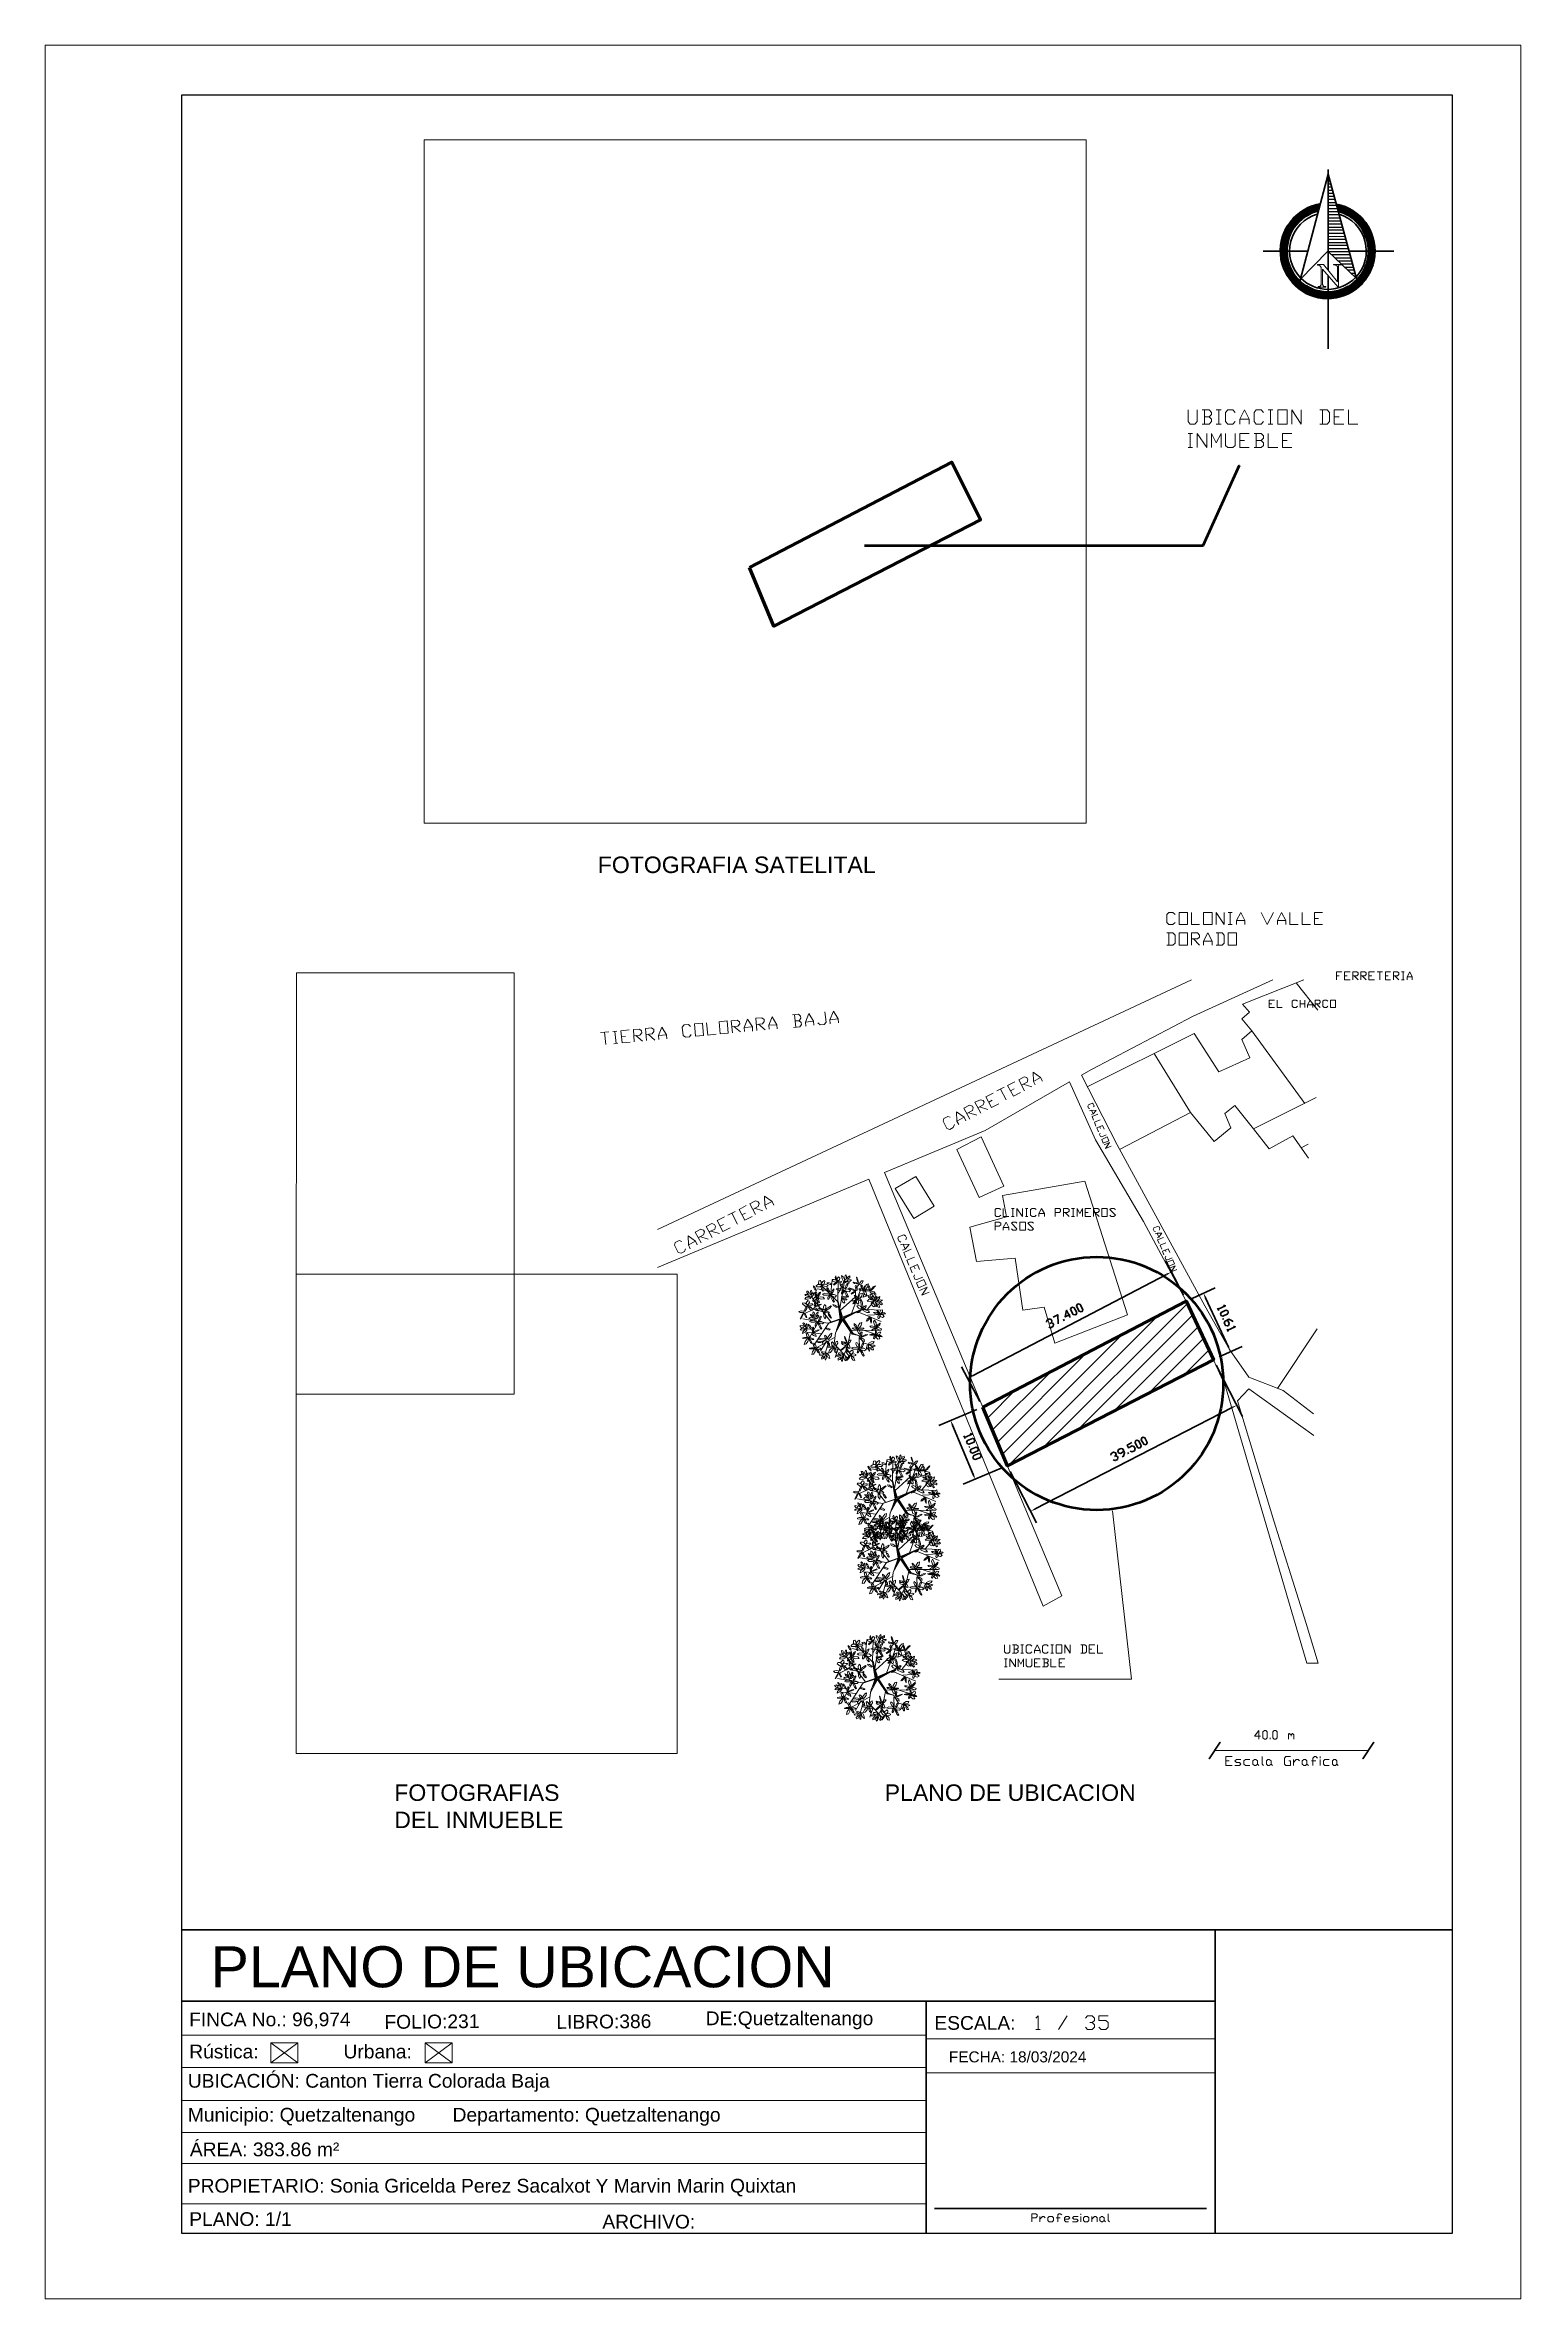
# Model space of a CAD drawing. Header units: millimetres. Extents: x 2259 to 2403, y 1663 to 1883.
import ezdxf

# ---------------------------------------------------------------- set-up
doc = ezdxf.new("R2010")
doc.units = ezdxf.units.MM
for name, color, linetype in [('PDF_0', 7, 'Continuous'), ('PDF_10 Formato', 7, 'Continuous'), ('PDF_CVL_CUADCON_TIT', 7, 'Continuous'), ('PDF_FORMATO', 7, 'Continuous'), ('PDF_Text', 7, 'Continuous'), ('PDF_TEXTO FIJO', 7, 'Continuous')]:
    doc.layers.add(name, color=color, linetype=linetype)
doc.styles.add('PDF Arial-BoldMT', font='arial.ttf')
doc.styles.add('PDF ArialMT', font='arial.ttf')

msp = doc.modelspace()

# ---------------------------------------------------------------- texts
at = {"layer": 'PDF_Text', "attachment_point": 4}
for s, insert, char_height, style in [('FOTOGRAFIA SATELITAL', (2313.21, 1803.3), 1.6096, 'PDF Arial-BoldMT'), ('FOTOGRAFIAS', (2293.36, 1712.76), 1.6096, 'PDF Arial-BoldMT'), ('PLANO DE UBICACION', (2341.2, 1712.76), 1.6096, 'PDF Arial-BoldMT'), ('DEL INMUEBLE', (2293.36, 1710.1), 1.6096, 'PDF Arial-BoldMT'), ('PLANO DE UBICACION', (2275.45, 1695.75), 4.0006, 'PDF ArialMT'), ('FINCA No.: 96,974', (2273.36, 1690.52), 1.3335, 'PDF Arial-BoldMT'), ('DE:Quetzaltenango', (2323.74, 1690.55), 1.3413, 'PDF Arial-BoldMT'), ('ESCALA:', (2346.05, 1690.29), 1.341, 'PDF Arial-BoldMT'), ('Rústica:', (2273.36, 1687.5), 1.341, 'PDF Arial-BoldMT'), ('Urbana:', (2288.41, 1687.5), 1.341, 'PDF Arial-BoldMT'), ('FECHA: 18/03/2024', (2347.46, 1686.98), 1.0731, 'PDF Arial-BoldMT'), ('UBICACIÓN: Canton Tierra Colorada Baja', (2273.22, 1684.45), 1.3413, 'PDF Arial-BoldMT'), ('Municipio: Quetzaltenango       Departamento: Quetzaltenango', (2273.22, 1681.14), 1.3413, 'PDF Arial-BoldMT'), ('ÁREA: 383.86 m²', (2273.42, 1677.95), 1.3413, 'PDF Arial-BoldMT'), ('PROPIETARIO: Sonia Gricelda Perez Sacalxot Y Marvin Marin Quixtan', (2273.22, 1674.23), 1.3413, 'PDF Arial-BoldMT'), ('PLANO: 1/1', (2273.36, 1671.15), 1.341, 'PDF ArialMT'), ('ARCHIVO:', (2313.66, 1670.9), 1.341, 'PDF ArialMT')]:
    msp.add_mtext(s, dxfattribs=dict(at, insert=insert, char_height=char_height, style=style))
at = {"layer": 'PDF_Text', "char_height": 1.341, "attachment_point": 4, "style": 'PDF Arial-BoldMT'}
for s, insert, rotation in [('FOLIO:231', (2292.4, 1690.38), 0.5522), ('LIBRO:386', (2309.17, 1690.38), 0.5538)]:
    msp.add_mtext(s, dxfattribs=dict(at, insert=insert, rotation=rotation))

# ---------------------------------------------------------------- hatches: boundary and pattern name
at = {"layer": 'PDF_0', "transparency": 33554559}
msp.add_hatch(color=256, dxfattribs=at).paths.add_polyline_path([(2384.51, 1870.62), (2384.48, 1870.65), (2384.46, 1870.68), (2384.43, 1870.65), (2384.4, 1870.62), (2384.43, 1870.59), (2384.46, 1870.56), (2384.48, 1870.59)])

# ---------------------------------------------------------------- linework, layer by layer
at = {"layer": 'PDF_0', "lineweight": 30}
for points in [[(2381.72, 1860.42), (2384.43, 1863.19), (2387.22, 1860.51), (2384.46, 1870.7), (2381.74, 1860.37)], [(2384.46, 1871.16), (2384.46, 1861.33)], [(2382.45, 1863.19), (2378.13, 1863.19)], [(2390.87, 1863.19), (2386.49, 1863.19)], [(2384.46, 1860.82), (2384.46, 1853.65)]]:
    msp.add_lwpolyline(points, dxfattribs=at)
at = {"layer": 'PDF_0', "lineweight": 25}
for points in [[(2384.54, 1870.31), (2384.46, 1870.31)], [(2384.62, 1870.03), (2384.46, 1870.03)], [(2384.71, 1869.72), (2384.46, 1869.72)], [(2384.79, 1869.43), (2384.46, 1869.43)], [(2383.49, 1867.29), (2382.28, 1867.29)], [(2383.52, 1867.37), (2382.45, 1867.37)], [(2383.55, 1867.46), (2382.65, 1867.46)], [(2383.58, 1867.54), (2382.85, 1867.54)], [(2383.58, 1867.63), (2383.1, 1867.63)], [(2383.61, 1867.68), (2383.41, 1867.68)], [(2384.88, 1869.12), (2384.46, 1869.12)], [(2384.96, 1868.81), (2384.46, 1868.81)], [(2385.05, 1868.53), (2384.46, 1868.53)], [(2385.13, 1868.22), (2384.46, 1868.22)], [(2385.22, 1867.91), (2384.46, 1867.91)], [(2385.27, 1867.63), (2384.46, 1867.63)], [(2385.36, 1867.32), (2384.46, 1867.32)], [(2385.39, 1867.68), (2385.27, 1867.68)], [(2385.7, 1867.63), (2385.3, 1867.63)], [(2385.92, 1867.54), (2385.3, 1867.54)], [(2386.15, 1867.46), (2385.33, 1867.46)], [(2386.32, 1867.37), (2385.36, 1867.37)], [(2386.49, 1867.29), (2385.39, 1867.29)], [(2380.84, 1865.06), (2380.19, 1865.06)], [(2380.87, 1865.14), (2380.22, 1865.14)], [(2380.93, 1865.23), (2380.25, 1865.23)], [(2380.95, 1865.31), (2380.3, 1865.31)], [(2381.01, 1865.4), (2380.33, 1865.4)], [(2381.07, 1865.45), (2380.39, 1865.45)], [(2381.12, 1865.54), (2380.42, 1865.54)], [(2381.18, 1865.62), (2380.47, 1865.62)], [(2381.24, 1865.71), (2380.53, 1865.71)], [(2381.32, 1865.79), (2380.59, 1865.79)], [(2381.38, 1865.85), (2380.64, 1865.85)], [(2381.46, 1865.93), (2380.7, 1865.93)], [(2381.52, 1866.02), (2380.76, 1866.02)], [(2381.6, 1866.1), (2380.81, 1866.1)], [(2381.69, 1866.19), (2380.9, 1866.19)], [(2381.77, 1866.27), (2380.95, 1866.27)], [(2381.89, 1866.33), (2381.04, 1866.33)], [(2381.97, 1866.41), (2381.09, 1866.41)], [(2382.08, 1866.5), (2381.18, 1866.5)], [(2382.22, 1866.58), (2381.26, 1866.58)], [(2382.34, 1866.67), (2381.35, 1866.67)], [(2382.48, 1866.75), (2381.43, 1866.75)], [(2382.65, 1866.81), (2381.55, 1866.81)], [(2382.82, 1866.89), (2381.66, 1866.89)], [(2383.01, 1866.98), (2381.77, 1866.98)], [(2383.27, 1867.06), (2381.89, 1867.06)], [(2383.47, 1867.15), (2382, 1867.15)], [(2383.49, 1867.2), (2382.14, 1867.2)], [(2385.44, 1867.03), (2384.46, 1867.03)], [(2385.53, 1866.72), (2384.46, 1866.72)], [(2385.61, 1866.41), (2384.46, 1866.41)], [(2385.7, 1866.13), (2384.46, 1866.13)], [(2385.78, 1865.82), (2384.46, 1865.82)], [(2385.87, 1865.51), (2384.46, 1865.51)], [(2385.95, 1865.23), (2384.46, 1865.23)], [(2386.63, 1867.2), (2385.39, 1867.2)], [(2386.77, 1867.15), (2385.42, 1867.15)], [(2386.88, 1867.06), (2385.53, 1867.06)], [(2387.02, 1866.98), (2385.75, 1866.98)], [(2387.14, 1866.89), (2385.95, 1866.89)], [(2387.22, 1866.81), (2386.15, 1866.81)], [(2387.34, 1866.75), (2386.29, 1866.75)], [(2387.42, 1866.67), (2386.43, 1866.67)], [(2387.5, 1866.58), (2386.57, 1866.58)], [(2387.59, 1866.5), (2386.69, 1866.5)], [(2387.67, 1866.41), (2386.8, 1866.41)], [(2387.76, 1866.33), (2386.88, 1866.33)], [(2387.82, 1866.27), (2387, 1866.27)], [(2387.9, 1866.19), (2387.08, 1866.19)], [(2387.96, 1866.1), (2387.17, 1866.1)], [(2388.01, 1866.02), (2387.25, 1866.02)], [(2388.07, 1865.93), (2387.34, 1865.93)], [(2388.13, 1865.85), (2387.39, 1865.85)], [(2388.18, 1865.79), (2387.48, 1865.79)], [(2388.24, 1865.71), (2387.53, 1865.71)], [(2388.3, 1865.62), (2387.59, 1865.62)], [(2388.35, 1865.54), (2387.65, 1865.54)], [(2388.38, 1865.45), (2387.7, 1865.45)], [(2388.44, 1865.4), (2387.76, 1865.4)], [(2388.47, 1865.31), (2387.82, 1865.31)], [(2388.52, 1865.23), (2387.84, 1865.23)], [(2388.55, 1865.14), (2387.9, 1865.14)], [(2388.58, 1865.06), (2387.96, 1865.06)], [(2380.39, 1863.56), (2379.8, 1863.56)], [(2380.39, 1863.47), (2379.8, 1863.47)], [(2380.39, 1863.39), (2379.8, 1863.39)], [(2380.39, 1863.31), (2379.8, 1863.31)], [(2380.39, 1863.22), (2379.8, 1863.22)], [(2380.39, 1863.16), (2379.8, 1863.16)], [(2380.39, 1863.08), (2379.8, 1863.08)], [(2380.39, 1862.99), (2379.8, 1862.99)], [(2380.39, 1862.91), (2379.8, 1862.91)], [(2380.39, 1862.83), (2379.8, 1862.83)], [(2380.42, 1863.79), (2379.82, 1863.79)], [(2380.42, 1863.7), (2379.82, 1863.7)], [(2380.39, 1863.64), (2379.82, 1863.64)], [(2380.45, 1863.95), (2379.85, 1863.95)], [(2380.42, 1863.87), (2379.85, 1863.87)], [(2380.47, 1864.1), (2379.88, 1864.1)], [(2380.47, 1864.04), (2379.88, 1864.04)], [(2380.53, 1864.27), (2379.91, 1864.27)], [(2380.5, 1864.18), (2379.91, 1864.18)], [(2380.53, 1864.35), (2379.94, 1864.35)], [(2380.56, 1864.43), (2379.96, 1864.43)], [(2380.61, 1864.58), (2379.99, 1864.58)], [(2380.59, 1864.52), (2379.99, 1864.52)], [(2380.64, 1864.66), (2380.02, 1864.66)], [(2380.67, 1864.75), (2380.05, 1864.75)], [(2380.73, 1864.83), (2380.08, 1864.83)], [(2380.76, 1864.91), (2380.11, 1864.91)], [(2380.78, 1864.97), (2380.16, 1864.97)], [(2386.04, 1864.91), (2384.46, 1864.91)], [(2386.09, 1864.6), (2384.46, 1864.63)], [(2386.18, 1864.32), (2384.46, 1864.32)], [(2386.26, 1864.01), (2384.46, 1864.01)], [(2386.35, 1863.73), (2384.46, 1863.73)], [(2386.43, 1863.42), (2384.46, 1863.42)], [(2386.52, 1863.11), (2384.51, 1863.11)], [(2386.6, 1862.83), (2384.82, 1862.83)], [(2388.63, 1864.97), (2387.99, 1864.97)], [(2388.66, 1864.91), (2388.01, 1864.91)], [(2388.69, 1864.83), (2388.07, 1864.83)], [(2388.72, 1864.75), (2388.1, 1864.75)], [(2388.75, 1864.66), (2388.13, 1864.66)], [(2388.78, 1864.58), (2388.15, 1864.58)], [(2388.8, 1864.52), (2388.18, 1864.52)], [(2388.83, 1864.43), (2388.21, 1864.43)], [(2388.83, 1864.35), (2388.24, 1864.35)], [(2388.86, 1864.27), (2388.27, 1864.27)], [(2388.89, 1864.18), (2388.27, 1864.18)], [(2388.89, 1864.1), (2388.3, 1864.1)], [(2388.92, 1864.04), (2388.32, 1864.04)], [(2388.92, 1863.95), (2388.32, 1863.95)], [(2388.95, 1863.87), (2388.35, 1863.87)], [(2388.95, 1863.79), (2388.35, 1863.79)], [(2388.95, 1863.7), (2388.38, 1863.7)], [(2388.97, 1863.64), (2388.38, 1863.64)], [(2388.97, 1863.56), (2388.38, 1863.56)], [(2388.97, 1863.47), (2388.38, 1863.47)], [(2388.97, 1862.91), (2388.38, 1862.91)], [(2388.97, 1862.83), (2388.38, 1862.83)], [(2388.97, 1863.39), (2388.41, 1863.39)], [(2388.97, 1863.31), (2388.41, 1863.31)], [(2388.97, 1863.22), (2388.41, 1863.22)], [(2388.97, 1863.16), (2388.41, 1863.16)], [(2388.97, 1863.08), (2388.41, 1863.08)], [(2388.97, 1862.99), (2388.41, 1862.99)], [(2380.39, 1862.74), (2379.82, 1862.74)], [(2380.42, 1862.68), (2379.82, 1862.68)], [(2380.42, 1862.6), (2379.82, 1862.6)], [(2380.45, 1862.51), (2379.85, 1862.51)], [(2380.45, 1862.43), (2379.85, 1862.43)], [(2380.47, 1862.35), (2379.88, 1862.35)], [(2380.47, 1862.29), (2379.88, 1862.29)], [(2380.5, 1862.2), (2379.91, 1862.2)], [(2380.53, 1862.12), (2379.94, 1862.12)], [(2380.56, 1862.03), (2379.94, 1862.03)], [(2380.59, 1861.95), (2379.96, 1861.95)], [(2380.61, 1861.87), (2379.99, 1861.87)], [(2380.64, 1861.81), (2380.02, 1861.81)], [(2380.67, 1861.72), (2380.05, 1861.72)], [(2380.7, 1861.64), (2380.08, 1861.64)], [(2380.73, 1861.55), (2380.11, 1861.55)], [(2380.76, 1861.47), (2380.13, 1861.47)], [(2380.81, 1861.41), (2380.16, 1861.41)], [(2380.84, 1861.33), (2380.19, 1861.33)], [(2380.9, 1861.24), (2380.25, 1861.24)], [(2380.93, 1861.16), (2380.28, 1861.16)], [(2380.98, 1861.07), (2380.3, 1861.07)], [(2381.04, 1860.99), (2380.36, 1860.99)], [(2381.09, 1860.93), (2380.39, 1860.93)], [(2381.15, 1860.85), (2380.45, 1860.85)], [(2381.21, 1860.76), (2380.5, 1860.76)], [(2381.26, 1860.68), (2380.56, 1860.68)], [(2386.69, 1862.51), (2385.13, 1862.51)], [(2386.77, 1862.2), (2385.44, 1862.2)], [(2386.86, 1861.92), (2385.75, 1861.92)], [(2386.91, 1861.61), (2386.06, 1861.61)], [(2387, 1861.33), (2386.38, 1861.33)], [(2387.08, 1861.02), (2386.69, 1861.02)], [(2387.17, 1860.71), (2387.02, 1860.71)], [(2388.24, 1860.68), (2387.5, 1860.68)], [(2388.27, 1860.76), (2387.56, 1860.76)], [(2388.32, 1860.85), (2387.65, 1860.85)], [(2388.38, 1860.93), (2387.7, 1860.93)], [(2388.41, 1860.99), (2387.73, 1860.99)], [(2388.47, 1861.07), (2387.79, 1861.07)], [(2388.49, 1861.16), (2387.84, 1861.16)], [(2388.55, 1861.24), (2387.9, 1861.24)], [(2388.58, 1861.33), (2387.93, 1861.33)], [(2388.61, 1861.41), (2387.99, 1861.41)], [(2388.63, 1861.47), (2388.01, 1861.47)], [(2388.69, 1861.55), (2388.04, 1861.55)], [(2388.72, 1861.64), (2388.07, 1861.64)], [(2388.75, 1861.72), (2388.13, 1861.72)], [(2388.78, 1861.81), (2388.15, 1861.81)], [(2388.78, 1861.87), (2388.18, 1861.87)], [(2388.8, 1861.95), (2388.21, 1861.95)], [(2388.86, 1862.12), (2388.24, 1862.12)], [(2388.83, 1862.03), (2388.24, 1862.03)], [(2388.86, 1862.2), (2388.27, 1862.2)], [(2388.89, 1862.29), (2388.3, 1862.29)], [(2388.92, 1862.43), (2388.32, 1862.43)], [(2388.92, 1862.35), (2388.32, 1862.35)], [(2388.95, 1862.68), (2388.35, 1862.68)], [(2388.95, 1862.6), (2388.35, 1862.6)], [(2388.95, 1862.51), (2388.35, 1862.51)], [(2388.97, 1862.74), (2388.38, 1862.74)], [(2381.32, 1860.59), (2380.59, 1860.59)], [(2381.41, 1860.51), (2380.64, 1860.51)], [(2381.46, 1860.45), (2380.73, 1860.45)], [(2381.55, 1860.37), (2380.78, 1860.37)], [(2381.63, 1860.28), (2380.84, 1860.28)], [(2381.72, 1860.2), (2380.9, 1860.2)], [(2381.83, 1860.11), (2380.98, 1860.11)], [(2381.91, 1860.06), (2381.04, 1860.06)], [(2382.03, 1859.97), (2381.12, 1859.97)], [(2382.14, 1859.89), (2381.21, 1859.89)], [(2382.25, 1859.8), (2381.29, 1859.8)], [(2382.39, 1859.72), (2381.38, 1859.72)], [(2382.53, 1859.63), (2381.49, 1859.63)], [(2382.7, 1859.58), (2381.57, 1859.58)], [(2382.87, 1859.49), (2381.69, 1859.49)], [(2383.1, 1859.41), (2381.8, 1859.41)], [(2383.35, 1859.32), (2381.91, 1859.32)], [(2383.72, 1859.24), (2382.05, 1859.24)], [(2386.57, 1859.18), (2384.43, 1859.18), (2382.2, 1859.18)], [(2386.43, 1859.1), (2384.43, 1859.1), (2382.34, 1859.1)], [(2386.26, 1859.01), (2384.43, 1859.01), (2382.51, 1859.01)], [(2386.06, 1858.93), (2384.43, 1858.93), (2382.7, 1858.93)], [(2385.87, 1858.84), (2384.43, 1858.84), (2382.93, 1858.84)], [(2385.58, 1858.76), (2384.43, 1858.76), (2383.18, 1858.76)], [(2385.25, 1858.7), (2384.43, 1858.7), (2383.52, 1858.7)], [(2384.54, 1858.62), (2384.43, 1858.62), (2384.23, 1858.62)], [(2386.71, 1859.24), (2385.08, 1859.24)], [(2386.86, 1859.32), (2385.42, 1859.32)], [(2386.97, 1859.41), (2385.7, 1859.41)], [(2387.08, 1859.49), (2385.9, 1859.49)], [(2387.19, 1859.58), (2386.09, 1859.58)], [(2387.31, 1859.63), (2386.23, 1859.63)], [(2387.39, 1859.72), (2386.4, 1859.72)], [(2387.48, 1859.8), (2386.52, 1859.8)], [(2387.56, 1859.89), (2386.66, 1859.89)], [(2387.65, 1859.97), (2386.77, 1859.97)], [(2387.73, 1860.06), (2386.86, 1860.06)], [(2387.79, 1860.11), (2386.97, 1860.11)], [(2387.87, 1860.2), (2387.05, 1860.2)], [(2387.93, 1860.28), (2387.14, 1860.28)], [(2388.01, 1860.37), (2387.22, 1860.37)], [(2388.07, 1860.45), (2387.31, 1860.45)], [(2388.13, 1860.51), (2387.36, 1860.51)], [(2388.18, 1860.59), (2387.45, 1860.59)]]:
    msp.add_lwpolyline(points, dxfattribs=at)
at = {"layer": 'PDF_0', "lineweight": 20}
for points in [[(2385.42, 1859.66), (2383.92, 1861.44), (2383.92, 1859.94), (2384, 1859.78), (2384.09, 1859.75), (2384.23, 1859.75), (2384.23, 1859.69), (2383.47, 1859.69), (2383.47, 1859.75), (2383.66, 1859.75), (2383.72, 1859.8), (2383.78, 1859.89), (2383.78, 1859.97), (2383.78, 1861.61), (2383.61, 1861.81), (2383.49, 1861.81), (2383.41, 1861.81), (2383.41, 1861.89), (2384, 1861.89), (2385.36, 1860.2), (2385.36, 1861.7), (2385.19, 1861.87), (2384.99, 1861.87), (2384.99, 1861.89), (2385.78, 1861.89), (2385.78, 1861.84), (2385.61, 1861.84), (2385.47, 1861.78), (2385.47, 1861.7), (2385.47, 1859.66)], [(2281.32, 1686.41), (2283.95, 1686.41), (2283.95, 1688.36), (2281.32, 1688.36)], [(2296.38, 1686.41), (2299, 1686.41), (2299, 1688.36), (2296.38, 1688.36)]]:
    msp.add_lwpolyline(points, close=True, dxfattribs=at)
for points in [[(2384.43, 1862.23), (2384.4, 1862.23)], [(2283.95, 1686.41), (2281.32, 1688.36)], [(2281.32, 1686.41), (2283.95, 1688.36)], [(2299, 1686.41), (2296.38, 1688.36)], [(2296.38, 1686.41), (2299, 1688.36)]]:
    msp.add_lwpolyline(points, dxfattribs=at)
at = {"layer": 'PDF_0', "lineweight": 30}
msp.add_lwpolyline([(2381.82, 1860.53, 0.194727), (2384.42, 1859.46, 0.204974), (2387.13, 1860.61)], format="xyb", dxfattribs=at)
at = {"layer": 'PDF_0', "lineweight": 9}
for points in [[(2333.82, 1761.42), (2333.74, 1761.39), (2333.62, 1761.53), (2333.6, 1761.7), (2333.71, 1761.7), (2333.79, 1761.53)], [(2334.1, 1761.64), (2334.05, 1761.44), (2333.96, 1761.36), (2333.93, 1761.53), (2333.99, 1761.78), (2334.05, 1761.78)], [(2334.39, 1761.87), (2334.24, 1762.09), (2334.24, 1762.21), (2334.39, 1762.09), (2334.56, 1761.81), (2334.5, 1761.78)], [(2334.47, 1761.3), (2334.44, 1761.56), (2334.5, 1761.67), (2334.58, 1761.5), (2334.58, 1761.16), (2334.5, 1761.16)], [(2334.67, 1762.35), (2334.95, 1762.35), (2335.06, 1762.26), (2334.89, 1762.12), (2334.56, 1762.12), (2334.53, 1762.24)], [(2335.01, 1762.63), (2335.01, 1762.43), (2334.92, 1762.32), (2334.75, 1762.43), (2334.78, 1762.72), (2334.89, 1762.74)], [(2335.06, 1761.84), (2335.01, 1762.09), (2335.04, 1762.21), (2335.15, 1762.07), (2335.21, 1761.73), (2335.15, 1761.7)], [(2335.32, 1762.74), (2335.37, 1762.66), (2335.29, 1762.43), (2335.09, 1762.29), (2335.04, 1762.46), (2335.18, 1762.66)], [(2335.15, 1762.26), (2335.21, 1762.35), (2335.46, 1762.38), (2335.69, 1762.26), (2335.54, 1762.15), (2335.32, 1762.18)], [(2335.69, 1761.73), (2335.54, 1761.92), (2335.54, 1762.07), (2335.69, 1761.95), (2335.85, 1761.67), (2335.8, 1761.61)], [(2335.88, 1762.35), (2335.66, 1762.43), (2335.57, 1762.52), (2335.77, 1762.52), (2336.05, 1762.41), (2336.05, 1762.35)], [(2336.14, 1761.56), (2336.25, 1761.78), (2336.25, 1761.92), (2336.11, 1761.78), (2335.97, 1761.47), (2336.02, 1761.44)], [(2336.36, 1762.6), (2336.14, 1762.69), (2336.08, 1762.83), (2336.28, 1762.86), (2336.56, 1762.72), (2336.5, 1762.63)], [(2336.28, 1762.43), (2336.45, 1762.57), (2336.56, 1762.6), (2336.48, 1762.46), (2336.25, 1762.29), (2336.22, 1762.35)], [(2336.45, 1762.77), (2336.5, 1762.8), (2336.48, 1763), (2336.42, 1763.2), (2336.36, 1763.08), (2336.39, 1762.89)], [(2336.96, 1761.81), (2336.62, 1761.81), (2336.45, 1761.92), (2336.7, 1762.01), (2337.15, 1761.98), (2337.15, 1761.9)], [(2336.67, 1762.69), (2336.56, 1762.74), (2336.56, 1762.94), (2336.7, 1763.11), (2336.81, 1762.97), (2336.79, 1762.8)], [(2336.87, 1762.52), (2336.67, 1762.55), (2336.59, 1762.63), (2336.73, 1762.69), (2336.98, 1762.66), (2336.98, 1762.57)], [(2336.98, 1762.12), (2336.87, 1762.32), (2336.84, 1762.46), (2337.01, 1762.35), (2337.15, 1762.07), (2337.13, 1762.01)], [(2337.29, 1762.66), (2337.18, 1762.66), (2337.04, 1762.91), (2336.98, 1763.22), (2337.15, 1763.11), (2337.27, 1762.86)], [(2336.98, 1761.44), (2337.07, 1761.44), (2337.18, 1761.61), (2337.18, 1761.84), (2337.07, 1761.76), (2336.98, 1761.59)], [(2337.44, 1761.3), (2337.27, 1761.64), (2337.24, 1761.81), (2337.44, 1761.61), (2337.66, 1761.19), (2337.61, 1761.13)], [(2337.29, 1762.94), (2337.35, 1763.2), (2337.44, 1763.31), (2337.46, 1763.11), (2337.41, 1762.8), (2337.32, 1762.8)], [(2337.61, 1762.46), (2337.38, 1762.55), (2337.29, 1762.66), (2337.46, 1762.66), (2337.75, 1762.55), (2337.75, 1762.49)], [(2337.46, 1762.07), (2337.61, 1762.29), (2337.61, 1762.43), (2337.44, 1762.29), (2337.29, 1761.98), (2337.35, 1761.95)], [(2337.32, 1761.78), (2337.38, 1761.9), (2337.63, 1761.92), (2337.86, 1761.78), (2337.72, 1761.64), (2337.46, 1761.7)], [(2337.55, 1762.89), (2337.52, 1762.97), (2337.63, 1763.11), (2337.8, 1763.2), (2337.8, 1763.05), (2337.66, 1762.94)], [(2337.83, 1762.69), (2337.63, 1762.66), (2337.52, 1762.72), (2337.66, 1762.8), (2337.94, 1762.8), (2337.94, 1762.74)], [(2337.89, 1761.9), (2338.2, 1761.78), (2338.34, 1761.78), (2338.14, 1761.9), (2337.75, 1762.04), (2337.72, 1762.01)], [(2338.09, 1761.47), (2338.26, 1761.61), (2338.31, 1761.7), (2338.17, 1761.64), (2337.94, 1761.47), (2337.97, 1761.42)], [(2338.26, 1762.46), (2338.48, 1762.41), (2338.59, 1762.43), (2338.45, 1762.52), (2338.17, 1762.6), (2338.14, 1762.55)], [(2338.42, 1761.76), (2338.51, 1761.81), (2338.51, 1762.07), (2338.4, 1762.29), (2338.31, 1762.15), (2338.37, 1761.9)], [(2338.48, 1762.89), (2338.59, 1762.57), (2338.65, 1762.46), (2338.62, 1762.69), (2338.48, 1763.08), (2338.45, 1763.08)], [(2338.99, 1761.73), (2338.76, 1761.81), (2338.68, 1761.92), (2338.88, 1761.92), (2339.16, 1761.78), (2339.13, 1761.73)], [(2338.71, 1762.38), (2338.79, 1762.35), (2338.99, 1762.49), (2339.1, 1762.72), (2338.93, 1762.72), (2338.76, 1762.52)], [(2339.02, 1761.98), (2338.88, 1762.18), (2338.88, 1762.32), (2339.02, 1762.21), (2339.19, 1761.9), (2339.13, 1761.87)], [(2339.27, 1761.39), (2339.16, 1761.61), (2339.19, 1761.76), (2339.36, 1761.64), (2339.47, 1761.33), (2339.38, 1761.28)], [(2339.22, 1761.9), (2339.36, 1761.9), (2339.53, 1762.12), (2339.61, 1762.43), (2339.44, 1762.35), (2339.27, 1762.09)], [(2339.64, 1761.73), (2339.36, 1761.73), (2339.22, 1761.78), (2339.41, 1761.87), (2339.78, 1761.84), (2339.78, 1761.78)], [(2339.61, 1762.09), (2339.67, 1761.87), (2339.75, 1761.78), (2339.78, 1761.95), (2339.7, 1762.24), (2339.64, 1762.24)], [(2339.75, 1761.67), (2339.78, 1761.59), (2340.01, 1761.5), (2340.26, 1761.5), (2340.18, 1761.64), (2339.92, 1761.7)], [(2340.09, 1762.12), (2339.89, 1761.87), (2339.81, 1761.73), (2340.01, 1761.9), (2340.29, 1762.21), (2340.26, 1762.24)], [(2333.34, 1759.67), (2333.31, 1759.75), (2333.06, 1759.78), (2332.83, 1759.72), (2332.95, 1759.61), (2333.17, 1759.61)], [(2333.12, 1759.16), (2333.26, 1759.44), (2333.31, 1759.58), (2333.14, 1759.38), (2332.95, 1759.02), (2333, 1758.99)], [(2333.4, 1760.54), (2333.62, 1760.4), (2333.68, 1760.26), (2333.45, 1760.23), (2333.17, 1760.46), (2333.23, 1760.57)], [(2333.4, 1759.92), (2333.51, 1760.15), (2333.62, 1760.23), (2333.6, 1760.03), (2333.43, 1759.75), (2333.37, 1759.78)], [(2333.57, 1759.27), (2333.48, 1759.47), (2333.37, 1759.52), (2333.4, 1759.36), (2333.54, 1759.13), (2333.6, 1759.13)], [(2333.71, 1761.19), (2333.48, 1761.28), (2333.4, 1761.39), (2333.6, 1761.39), (2333.88, 1761.25), (2333.88, 1761.19)], [(2333.99, 1761.11), (2333.96, 1760.99), (2333.68, 1760.91), (2333.4, 1760.94), (2333.51, 1761.08), (2333.79, 1761.13)], [(2333.85, 1760.6), (2333.74, 1760.43), (2333.6, 1760.4), (2333.54, 1760.57), (2333.71, 1760.8), (2333.82, 1760.74)], [(2334.16, 1760.48), (2334.16, 1760.37), (2333.93, 1760.26), (2333.68, 1760.26), (2333.76, 1760.43), (2333.99, 1760.48)], [(2333.74, 1760.2), (2333.85, 1760.23), (2334.05, 1760.09), (2334.16, 1759.86), (2333.99, 1759.86), (2333.82, 1760.03)], [(2334.24, 1761.36), (2334.1, 1761.16), (2333.99, 1761.11), (2334.02, 1761.3), (2334.19, 1761.53), (2334.24, 1761.5)], [(2334.22, 1760.91), (2334.39, 1761.11), (2334.53, 1761.11), (2334.5, 1760.91), (2334.24, 1760.71), (2334.19, 1760.77)], [(2334.36, 1759.36), (2334.24, 1759.36), (2334.19, 1759.52), (2334.22, 1759.69), (2334.33, 1759.64), (2334.39, 1759.47)], [(2334.33, 1760.12), (2334.3, 1760.03), (2334.47, 1759.86), (2334.7, 1759.75), (2334.67, 1759.92), (2334.47, 1760.06)], [(2334.36, 1760.57), (2334.33, 1760.34), (2334.36, 1760.23), (2334.44, 1760.37), (2334.47, 1760.65), (2334.41, 1760.68)], [(2334.81, 1760.4), (2334.5, 1760.26), (2334.39, 1760.17), (2334.64, 1760.23), (2335.01, 1760.4), (2335.01, 1760.43)], [(2334.67, 1759.5), (2334.58, 1759.3), (2334.47, 1759.24), (2334.47, 1759.41), (2334.61, 1759.64), (2334.7, 1759.61)], [(2334.7, 1760.71), (2334.58, 1760.96), (2334.58, 1761.11), (2334.73, 1760.94), (2334.84, 1760.6), (2334.78, 1760.57)], [(2334.7, 1761.39), (2334.84, 1761.59), (2334.95, 1761.61), (2334.89, 1761.44), (2334.7, 1761.19), (2334.64, 1761.22)], [(2334.7, 1761.13), (2334.73, 1761.02), (2335.01, 1760.94), (2335.32, 1760.96), (2335.21, 1761.11), (2334.89, 1761.16)], [(2335.09, 1759.98), (2334.84, 1760.09), (2334.73, 1760.06), (2334.87, 1759.95), (2335.18, 1759.84), (2335.21, 1759.89)], [(2335.63, 1761.3), (2335.26, 1761.3), (2335.12, 1761.42), (2335.37, 1761.5), (2335.83, 1761.47), (2335.83, 1761.39)], [(2335.37, 1759.86), (2335.26, 1759.92), (2335.23, 1760.17), (2335.32, 1760.4), (2335.46, 1760.29), (2335.46, 1760.03)], [(2335.4, 1759.5), (2335.46, 1759.16), (2335.37, 1758.99), (2335.26, 1759.24), (2335.23, 1759.69), (2335.32, 1759.69)], [(2335.85, 1760.06), (2335.54, 1759.86), (2335.37, 1759.81), (2335.54, 1760.03), (2335.94, 1760.29), (2336, 1760.23)], [(2335.77, 1759.58), (2335.77, 1759.67), (2335.57, 1759.75), (2335.37, 1759.75), (2335.43, 1759.61), (2335.63, 1759.58)], [(2335.66, 1760.94), (2335.74, 1760.94), (2335.83, 1761.11), (2335.85, 1761.3), (2335.71, 1761.25), (2335.66, 1761.08)], [(2335.85, 1759.19), (2335.71, 1759.38), (2335.71, 1759.52), (2335.85, 1759.41), (2336.02, 1759.1), (2335.97, 1759.07)], [(2336.11, 1760.8), (2335.94, 1761.13), (2335.91, 1761.3), (2336.11, 1761.11), (2336.31, 1760.65), (2336.25, 1760.63)], [(2335.97, 1761.28), (2336.02, 1761.39), (2336.28, 1761.39), (2336.5, 1761.28), (2336.36, 1761.13), (2336.14, 1761.19)], [(2336.42, 1760.15), (2336.19, 1760.29), (2336.14, 1760.4), (2336.33, 1760.34), (2336.59, 1760.17), (2336.56, 1760.12)], [(2337.35, 1761.05), (2337.07, 1761.05), (2336.96, 1761.11), (2337.15, 1761.19), (2337.49, 1761.16), (2337.52, 1761.11)], [(2337.13, 1760.63), (2337.01, 1760.85), (2337.04, 1760.99), (2337.21, 1760.88), (2337.32, 1760.57), (2337.24, 1760.54)], [(2337.35, 1760.85), (2337.13, 1760.94), (2337.04, 1761.02), (2337.24, 1761.02), (2337.52, 1760.91), (2337.52, 1760.85)], [(2338.37, 1760.99), (2338.4, 1760.88), (2338.23, 1760.77), (2338, 1760.77), (2338.06, 1760.96), (2338.23, 1761.02)], [(2338.42, 1760.77), (2338.37, 1760.77), (2338.23, 1760.65), (2338.09, 1760.48), (2338.23, 1760.51), (2338.37, 1760.65)], [(2338.4, 1761.25), (2338.51, 1761.08), (2338.48, 1760.94), (2338.34, 1761.05), (2338.23, 1761.28), (2338.31, 1761.33)], [(2338.62, 1760.8), (2338.68, 1760.57), (2338.59, 1760.43), (2338.45, 1760.57), (2338.42, 1760.88), (2338.51, 1760.91)], [(2338.96, 1760.06), (2338.88, 1759.98), (2338.65, 1760.06), (2338.48, 1760.26), (2338.65, 1760.34), (2338.88, 1760.2)], [(2338.74, 1759.86), (2338.54, 1759.69), (2338.48, 1759.58), (2338.65, 1759.64), (2338.9, 1759.86), (2338.88, 1759.92)], [(2338.79, 1760.8), (2338.59, 1760.88), (2338.51, 1760.94), (2338.68, 1760.96), (2338.93, 1760.85), (2338.9, 1760.8)], [(2338.65, 1760.96), (2338.76, 1760.96), (2338.93, 1761.19), (2339.02, 1761.5), (2338.82, 1761.44), (2338.68, 1761.19)], [(2339.02, 1760.57), (2339.07, 1760.17), (2339.02, 1760), (2338.9, 1760.26), (2338.88, 1760.77), (2338.96, 1760.77)], [(2339.3, 1759.89), (2339.61, 1759.78), (2339.72, 1759.64), (2339.47, 1759.64), (2339.05, 1759.84), (2339.1, 1759.92)], [(2339.41, 1760.26), (2339.33, 1760.29), (2339.16, 1760.17), (2339.07, 1759.98), (2339.22, 1759.98), (2339.36, 1760.15)], [(2340.12, 1760.8), (2340.06, 1760.71), (2339.78, 1760.68), (2339.5, 1760.74), (2339.64, 1760.88), (2339.92, 1760.85)], [(2339.86, 1760.94), (2339.64, 1761.08), (2339.58, 1761.19), (2339.78, 1761.16), (2340.03, 1760.96), (2340.01, 1760.91)], [(2340.01, 1761.13), (2339.92, 1761.13), (2339.81, 1761.3), (2339.84, 1761.47), (2339.95, 1761.42), (2340.01, 1761.28)], [(2340.01, 1760.29), (2339.89, 1760.51), (2339.95, 1760.65), (2340.12, 1760.54), (2340.23, 1760.23), (2340.15, 1760.17)], [(2340.32, 1761.33), (2340.23, 1761.13), (2340.15, 1761.05), (2340.12, 1761.22), (2340.23, 1761.47), (2340.32, 1761.44)], [(2340.4, 1761.02), (2340.23, 1760.85), (2340.12, 1760.82), (2340.18, 1760.99), (2340.4, 1761.19), (2340.46, 1761.16)], [(2340.43, 1759.47), (2340.2, 1759.55), (2340.12, 1759.64), (2340.32, 1759.67), (2340.6, 1759.52), (2340.57, 1759.47)], [(2340.26, 1760.34), (2340.26, 1760.57), (2340.32, 1760.68), (2340.4, 1760.51), (2340.4, 1760.2), (2340.34, 1760.2)], [(2340.32, 1760.68), (2340.29, 1760.8), (2340.46, 1761.02), (2340.71, 1761.19), (2340.68, 1760.99), (2340.49, 1760.8)], [(2340.57, 1759.75), (2340.66, 1759.58), (2340.66, 1759.47), (2340.54, 1759.58), (2340.43, 1759.81), (2340.49, 1759.84)], [(2340.6, 1760.8), (2340.82, 1760.85), (2340.97, 1760.82), (2340.8, 1760.71), (2340.49, 1760.63), (2340.46, 1760.71)], [(2340.54, 1760.17), (2340.46, 1760.37), (2340.49, 1760.48), (2340.63, 1760.4), (2340.71, 1760.15), (2340.66, 1760.12)], [(2340.63, 1760.54), (2340.71, 1760.6), (2340.88, 1760.57), (2340.99, 1760.43), (2340.88, 1760.37), (2340.71, 1760.46)], [(2340.71, 1759.67), (2340.82, 1759.86), (2340.97, 1759.89), (2340.99, 1759.69), (2340.8, 1759.47), (2340.71, 1759.5)], [(2340.85, 1759.55), (2340.88, 1759.5), (2341.08, 1759.47), (2341.28, 1759.5), (2341.19, 1759.58), (2340.99, 1759.58)], [(2333.28, 1758.2), (2333.2, 1758.14), (2333.03, 1758.2), (2332.92, 1758.31), (2333.03, 1758.37), (2333.2, 1758.31)], [(2333.31, 1757.94), (2333.06, 1757.89), (2332.95, 1757.94), (2333.09, 1758.06), (2333.43, 1758.08), (2333.43, 1758.03)], [(2333.6, 1758.03), (2333.62, 1757.91), (2333.43, 1757.72), (2333.17, 1757.58), (2333.2, 1757.75), (2333.4, 1757.94)], [(2333.37, 1758.54), (2333.45, 1758.34), (2333.43, 1758.23), (2333.31, 1758.34), (2333.23, 1758.59), (2333.28, 1758.62)], [(2333.65, 1758.4), (2333.65, 1758.14), (2333.6, 1758.06), (2333.51, 1758.2), (2333.54, 1758.51), (2333.6, 1758.51)], [(2333.74, 1757.52), (2333.82, 1757.29), (2333.79, 1757.15), (2333.62, 1757.29), (2333.54, 1757.6), (2333.62, 1757.63)], [(2333.88, 1758.14), (2333.76, 1758.37), (2333.74, 1758.48), (2333.91, 1758.37), (2334.05, 1758.08), (2333.99, 1758.06)], [(2334.41, 1758.99), (2334.36, 1758.9), (2334.05, 1758.93), (2333.79, 1759.04), (2333.93, 1759.13), (2334.22, 1759.07)], [(2334.36, 1758.68), (2334.02, 1758.68), (2333.88, 1758.76), (2334.1, 1758.85), (2334.56, 1758.82), (2334.56, 1758.73)], [(2334.16, 1759.16), (2333.99, 1759.33), (2333.93, 1759.44), (2334.1, 1759.38), (2334.36, 1759.16), (2334.33, 1759.13)], [(2334.1, 1757.63), (2334.1, 1757.55), (2334.27, 1757.38), (2334.5, 1757.27), (2334.47, 1757.43), (2334.27, 1757.58)], [(2334.16, 1758.08), (2334.13, 1757.86), (2334.16, 1757.75), (2334.24, 1757.89), (2334.27, 1758.17), (2334.22, 1758.2)], [(2334.61, 1757.89), (2334.3, 1757.77), (2334.19, 1757.69), (2334.41, 1757.72), (2334.81, 1757.91), (2334.78, 1757.94)], [(2334.73, 1759.19), (2334.56, 1759.02), (2334.41, 1759.02), (2334.5, 1759.19), (2334.75, 1759.36), (2334.78, 1759.3)], [(2334.41, 1758.28), (2334.5, 1758.28), (2334.58, 1758.48), (2334.61, 1758.68), (2334.47, 1758.62), (2334.41, 1758.42)], [(2334.87, 1758.17), (2334.7, 1758.48), (2334.67, 1758.68), (2334.87, 1758.45), (2335.06, 1758.03), (2335.01, 1758)], [(2334.89, 1758.9), (2335.01, 1759.16), (2335.01, 1759.27), (2334.87, 1759.16), (2334.73, 1758.85), (2334.78, 1758.82)], [(2334.73, 1758.65), (2334.78, 1758.76), (2335.04, 1758.76), (2335.26, 1758.62), (2335.12, 1758.51), (2334.87, 1758.54)], [(2335.35, 1757.41), (2335.32, 1757.35), (2335.4, 1757.15), (2335.57, 1757.04), (2335.6, 1757.18), (2335.46, 1757.35)], [(2335.71, 1757.94), (2335.49, 1758.03), (2335.4, 1758.11), (2335.6, 1758.11), (2335.88, 1758), (2335.85, 1757.94)], [(2335.69, 1757.24), (2335.88, 1757.52), (2336.05, 1757.6), (2336, 1757.35), (2335.71, 1756.98), (2335.63, 1757.04)], [(2337.32, 1757.1), (2337.44, 1756.79), (2337.49, 1756.67), (2337.46, 1756.9), (2337.32, 1757.29), (2337.29, 1757.29)], [(2338.34, 1757.94), (2338.11, 1758.03), (2338.03, 1758.11), (2338.23, 1758.14), (2338.51, 1758.03), (2338.51, 1757.94)], [(2338.37, 1758.2), (2338.23, 1758.4), (2338.23, 1758.54), (2338.37, 1758.42), (2338.54, 1758.14), (2338.48, 1758.08)], [(2338.65, 1757.6), (2338.54, 1757.83), (2338.57, 1757.97), (2338.74, 1757.86), (2338.85, 1757.55), (2338.76, 1757.52)], [(2338.59, 1758.11), (2338.71, 1758.11), (2338.9, 1758.34), (2338.96, 1758.65), (2338.79, 1758.59), (2338.62, 1758.31)], [(2338.99, 1757.97), (2338.71, 1757.94), (2338.59, 1758), (2338.79, 1758.08), (2339.16, 1758.08), (2339.16, 1758.03)], [(2338.88, 1757.6), (2338.82, 1757.41), (2338.88, 1757.29), (2338.96, 1757.43), (2338.99, 1757.72), (2338.93, 1757.75)], [(2339.3, 1757.43), (2339.02, 1757.32), (2338.9, 1757.21), (2339.13, 1757.27), (2339.53, 1757.46), (2339.5, 1757.49)], [(2339.72, 1759.02), (2339.53, 1758.82), (2339.38, 1758.79), (2339.5, 1758.96), (2339.78, 1759.19), (2339.81, 1759.16)], [(2340.15, 1757.41), (2339.86, 1757.41), (2339.72, 1757.46), (2339.92, 1757.52), (2340.29, 1757.52), (2340.29, 1757.46)], [(2340.09, 1758.14), (2339.86, 1758.2), (2339.75, 1758.28), (2339.95, 1758.31), (2340.26, 1758.23), (2340.26, 1758.14)], [(2339.92, 1758.99), (2339.92, 1758.71), (2339.89, 1758.59), (2339.81, 1758.79), (2339.81, 1759.13), (2339.86, 1759.16)], [(2340.26, 1757.97), (2340.03, 1757.86), (2339.92, 1757.86), (2340.03, 1758), (2340.32, 1758.11), (2340.37, 1758.06)], [(2340.32, 1758.25), (2340.4, 1758.31), (2340.37, 1758.62), (2340.2, 1758.88), (2340.12, 1758.71), (2340.2, 1758.42)], [(2340.15, 1757.24), (2340.26, 1757.38), (2340.37, 1757.41), (2340.34, 1757.24), (2340.18, 1757.07), (2340.12, 1757.1)], [(2340.4, 1757.75), (2340.43, 1757.55), (2340.37, 1757.43), (2340.29, 1757.58), (2340.29, 1757.86), (2340.34, 1757.86)], [(2340.71, 1758.42), (2340.51, 1758.23), (2340.37, 1758.17), (2340.46, 1758.34), (2340.74, 1758.59), (2340.77, 1758.56)], [(2340.37, 1757.29), (2340.49, 1757.35), (2340.66, 1757.24), (2340.74, 1757.04), (2340.54, 1757.01), (2340.4, 1757.15)], [(2340.71, 1757.91), (2340.46, 1758), (2340.4, 1758.11), (2340.6, 1758.17), (2340.88, 1758.03), (2340.85, 1757.91)], [(2340.49, 1757.6), (2340.68, 1757.72), (2340.82, 1757.72), (2340.74, 1757.52), (2340.49, 1757.38), (2340.43, 1757.46)], [(2340.54, 1759.19), (2340.6, 1759.38), (2340.68, 1759.44), (2340.74, 1759.3), (2340.66, 1759.04), (2340.57, 1759.04)], [(2340.57, 1757.43), (2340.57, 1757.38), (2340.74, 1757.27), (2340.94, 1757.24), (2340.88, 1757.32), (2340.71, 1757.41)], [(2340.74, 1759.33), (2340.8, 1759.44), (2341.02, 1759.41), (2341.16, 1759.24), (2340.99, 1759.13), (2340.82, 1759.21)], [(2333.37, 1757.18), (2333.65, 1757.18), (2333.76, 1757.12), (2333.57, 1757.07), (2333.2, 1757.1), (2333.2, 1757.15)], [(2333.76, 1757.01), (2333.65, 1757.04), (2333.43, 1756.81), (2333.34, 1756.5), (2333.54, 1756.56), (2333.71, 1756.81)], [(2333.96, 1756.93), (2334.1, 1756.7), (2334.1, 1756.59), (2333.96, 1756.7), (2333.79, 1757.01), (2333.85, 1757.04)], [(2333.99, 1757.15), (2334.22, 1757.07), (2334.3, 1756.98), (2334.13, 1756.98), (2333.82, 1757.12), (2333.85, 1757.18)], [(2334.05, 1756.19), (2334.33, 1756.19), (2334.44, 1756.14), (2334.24, 1756.08), (2333.88, 1756.08), (2333.88, 1756.14)], [(2334.44, 1756.05), (2334.33, 1756.05), (2334.16, 1755.8), (2334.08, 1755.51), (2334.27, 1755.57), (2334.41, 1755.83)], [(2334.39, 1756.56), (2334.5, 1756.33), (2334.47, 1756.19), (2334.3, 1756.31), (2334.19, 1756.59), (2334.27, 1756.64)], [(2334.67, 1755.97), (2334.81, 1755.77), (2334.84, 1755.63), (2334.67, 1755.74), (2334.5, 1756.02), (2334.56, 1756.08)], [(2334.67, 1756.22), (2334.92, 1756.14), (2335.01, 1756.05), (2334.81, 1756.02), (2334.53, 1756.14), (2334.53, 1756.19)], [(2334.98, 1756.7), (2334.7, 1756.7), (2334.56, 1756.76), (2334.75, 1756.84), (2335.12, 1756.81), (2335.12, 1756.76)], [(2334.98, 1757.1), (2335.37, 1757.07), (2335.52, 1756.98), (2335.26, 1756.93), (2334.75, 1757.01), (2334.78, 1757.07)], [(2334.95, 1755.57), (2335.15, 1755.6), (2335.26, 1755.54), (2335.12, 1755.46), (2334.87, 1755.43), (2334.84, 1755.51)], [(2335.18, 1755.8), (2335.4, 1755.74), (2335.49, 1755.66), (2335.32, 1755.6), (2335.04, 1755.71), (2335.04, 1755.77)], [(2335.26, 1755.37), (2335.32, 1755.32), (2335.21, 1755.15), (2335.06, 1755.06), (2335.04, 1755.2), (2335.15, 1755.35)], [(2335.46, 1756.95), (2335.52, 1756.84), (2335.4, 1756.62), (2335.15, 1756.5), (2335.12, 1756.7), (2335.29, 1756.87)], [(2335.52, 1755.35), (2335.49, 1755.09), (2335.43, 1754.98), (2335.37, 1755.18), (2335.4, 1755.51), (2335.46, 1755.49)], [(2335.52, 1755.66), (2335.6, 1755.66), (2335.77, 1755.4), (2335.85, 1755.12), (2335.69, 1755.2), (2335.54, 1755.46)], [(2335.6, 1756.67), (2335.74, 1756.45), (2335.83, 1756.36), (2335.83, 1756.56), (2335.63, 1756.84), (2335.57, 1756.81)], [(2335.8, 1756.33), (2336.08, 1756.31), (2336.19, 1756.25), (2335.97, 1756.19), (2335.63, 1756.25), (2335.63, 1756.31)], [(2336.17, 1756.14), (2336.05, 1756.16), (2335.83, 1755.94), (2335.71, 1755.66), (2335.91, 1755.71), (2336.08, 1755.94)], [(2336.19, 1756.64), (2336.28, 1756.42), (2336.22, 1756.28), (2336.05, 1756.42), (2336, 1756.73), (2336.08, 1756.76)], [(2336.39, 1756.02), (2336.48, 1755.8), (2336.48, 1755.68), (2336.33, 1755.8), (2336.22, 1756.11), (2336.28, 1756.14)], [(2336.42, 1756.25), (2336.65, 1756.14), (2336.7, 1756.05), (2336.53, 1756.05), (2336.25, 1756.22), (2336.28, 1756.28)], [(2336.36, 1756.53), (2336.45, 1756.79), (2336.59, 1756.84), (2336.62, 1756.64), (2336.48, 1756.36), (2336.39, 1756.39)], [(2336.62, 1755.49), (2336.81, 1755.49), (2336.93, 1755.4), (2336.76, 1755.35), (2336.5, 1755.35), (2336.5, 1755.43)], [(2336.9, 1755.26), (2336.93, 1755.18), (2336.81, 1755.03), (2336.65, 1754.98), (2336.65, 1755.12), (2336.76, 1755.2)], [(2336.87, 1755.68), (2337.07, 1755.57), (2337.15, 1755.49), (2336.98, 1755.46), (2336.7, 1755.6), (2336.73, 1755.68)], [(2337.1, 1756.02), (2337.32, 1756.25), (2337.41, 1756.36), (2337.21, 1756.22), (2336.9, 1755.94), (2336.93, 1755.91)], [(2337.13, 1755.18), (2337.07, 1754.95), (2337.01, 1754.84), (2336.96, 1755.03), (2337.04, 1755.35), (2337.1, 1755.35)], [(2337.1, 1756.67), (2337.32, 1756.62), (2337.44, 1756.64), (2337.29, 1756.73), (2337.01, 1756.81), (2336.98, 1756.76)], [(2337.46, 1756.42), (2337.46, 1756.53), (2337.24, 1756.62), (2336.98, 1756.64), (2337.07, 1756.5), (2337.29, 1756.42)], [(2337.18, 1755.49), (2337.27, 1755.46), (2337.41, 1755.2), (2337.44, 1754.92), (2337.27, 1755.01), (2337.18, 1755.29)], [(2337.58, 1755.99), (2337.52, 1756.22), (2337.46, 1756.31), (2337.44, 1756.14), (2337.49, 1755.85), (2337.55, 1755.85)], [(2337.66, 1755.77), (2337.86, 1755.57), (2337.86, 1755.43), (2337.66, 1755.46), (2337.44, 1755.71), (2337.49, 1755.8)], [(2337.55, 1755.15), (2337.69, 1755.35), (2337.8, 1755.4), (2337.77, 1755.23), (2337.55, 1754.98), (2337.49, 1755.01)], [(2337.63, 1756.22), (2337.52, 1756.45), (2337.55, 1756.59), (2337.72, 1756.47), (2337.83, 1756.16), (2337.75, 1756.11)], [(2337.55, 1756.59), (2337.63, 1756.56), (2337.8, 1756.7), (2337.94, 1756.93), (2337.77, 1756.93), (2337.61, 1756.73)], [(2338.11, 1755.71), (2337.97, 1755.57), (2337.8, 1755.57), (2337.8, 1755.77), (2338, 1755.94), (2338.11, 1755.85)], [(2338.4, 1755.54), (2338.37, 1755.43), (2338.14, 1755.37), (2337.89, 1755.43), (2338, 1755.57), (2338.23, 1755.6)], [(2337.92, 1755.35), (2338.03, 1755.37), (2338.2, 1755.2), (2338.28, 1754.95), (2338.11, 1754.98), (2337.97, 1755.18)], [(2338.48, 1756.05), (2338.14, 1756.05), (2337.97, 1756.16), (2338.23, 1756.25), (2338.68, 1756.22), (2338.68, 1756.14)], [(2338.48, 1756.33), (2338.4, 1756.56), (2338.42, 1756.7), (2338.59, 1756.62), (2338.71, 1756.31), (2338.62, 1756.25)], [(2338.51, 1755.68), (2338.59, 1755.68), (2338.71, 1755.85), (2338.71, 1756.08), (2338.59, 1755.99), (2338.54, 1755.83)], [(2338.82, 1757.18), (2338.79, 1757.1), (2338.99, 1756.9), (2339.22, 1756.81), (2339.19, 1756.98), (2338.99, 1757.12)], [(2338.99, 1755.54), (2338.82, 1755.88), (2338.79, 1756.05), (2338.99, 1755.85), (2339.19, 1755.43), (2339.13, 1755.37)], [(2339.02, 1756.31), (2339.13, 1756.53), (2339.13, 1756.67), (2338.99, 1756.53), (2338.85, 1756.22), (2338.9, 1756.19)], [(2338.85, 1756.02), (2338.9, 1756.14), (2339.16, 1756.14), (2339.38, 1756.02), (2339.24, 1755.88), (2338.99, 1755.94)], [(2339.41, 1756.22), (2339.5, 1756.42), (2339.61, 1756.5), (2339.61, 1756.33), (2339.5, 1756.05), (2339.41, 1756.08)], [(2339.61, 1756.5), (2339.64, 1756.62), (2339.89, 1756.76), (2340.18, 1756.79), (2340.09, 1756.62), (2339.81, 1756.53)], [(2339.61, 1755.97), (2339.61, 1756.16), (2339.67, 1756.25), (2339.75, 1756.11), (2339.72, 1755.85), (2339.67, 1755.85)], [(2339.89, 1756.47), (2340.15, 1756.42), (2340.26, 1756.33), (2340.06, 1756.31), (2339.75, 1756.39), (2339.75, 1756.45)], [(2339.84, 1756.25), (2339.92, 1756.28), (2340.06, 1756.16), (2340.12, 1755.99), (2339.98, 1755.99), (2339.86, 1756.11)], [(2339.16, 1743.82), (2339.07, 1743.82), (2338.93, 1743.96), (2338.9, 1744.13), (2339.05, 1744.11), (2339.13, 1743.96)], [(2339.41, 1744.08), (2339.38, 1743.88), (2339.3, 1743.8), (2339.24, 1743.94), (2339.33, 1744.22), (2339.38, 1744.19)], [(2339.72, 1744.3), (2339.58, 1744.5), (2339.55, 1744.64), (2339.72, 1744.53), (2339.89, 1744.25), (2339.84, 1744.19)], [(2339.78, 1743.74), (2339.78, 1743.96), (2339.84, 1744.08), (2339.92, 1743.91), (2339.89, 1743.6), (2339.84, 1743.6)], [(2340.01, 1744.76), (2340.29, 1744.78), (2340.4, 1744.7), (2340.23, 1744.53), (2339.89, 1744.53), (2339.86, 1744.64)], [(2340.01, 1743.8), (2340.18, 1743.99), (2340.29, 1744.05), (2340.23, 1743.85), (2340.01, 1743.63), (2339.98, 1743.65)], [(2340.34, 1745.07), (2340.34, 1744.87), (2340.26, 1744.76), (2340.09, 1744.87), (2340.12, 1745.12), (2340.23, 1745.15)], [(2340.4, 1744.28), (2340.34, 1744.5), (2340.37, 1744.64), (2340.49, 1744.47), (2340.54, 1744.16), (2340.49, 1744.13)], [(2340.66, 1745.18), (2340.71, 1745.09), (2340.63, 1744.87), (2340.4, 1744.7), (2340.37, 1744.9), (2340.51, 1745.07)], [(2340.49, 1744.67), (2340.54, 1744.78), (2340.8, 1744.78), (2341.02, 1744.7), (2340.88, 1744.59), (2340.66, 1744.61)], [(2341.02, 1744.13), (2340.88, 1744.36), (2340.88, 1744.47), (2341.02, 1744.36), (2341.19, 1744.08), (2341.14, 1744.05)], [(2341.22, 1744.78), (2340.99, 1744.84), (2340.91, 1744.95), (2341.11, 1744.95), (2341.39, 1744.84), (2341.39, 1744.78)], [(2341.47, 1743.99), (2341.59, 1744.22), (2341.59, 1744.33), (2341.45, 1744.22), (2341.3, 1743.91), (2341.36, 1743.88)], [(2341.7, 1745.01), (2341.47, 1745.09), (2341.42, 1745.24), (2341.62, 1745.29), (2341.87, 1745.15), (2341.84, 1745.04)], [(2341.62, 1744.87), (2341.78, 1745.01), (2341.9, 1745.01), (2341.81, 1744.87), (2341.59, 1744.73), (2341.56, 1744.76)], [(2341.78, 1745.18), (2341.84, 1745.24), (2341.81, 1745.43), (2341.76, 1745.6), (2341.7, 1745.52), (2341.73, 1745.32)], [(2342.29, 1744.25), (2341.93, 1744.25), (2341.78, 1744.33), (2342.04, 1744.44), (2342.49, 1744.39), (2342.49, 1744.3)], [(2342.01, 1745.09), (2341.9, 1745.15), (2341.9, 1745.38), (2342.01, 1745.55), (2342.15, 1745.4), (2342.12, 1745.21)], [(2342.21, 1744.95), (2342.01, 1744.98), (2341.9, 1745.04), (2342.07, 1745.12), (2342.32, 1745.07), (2342.32, 1745.01)], [(2342.32, 1744.53), (2342.21, 1744.76), (2342.18, 1744.87), (2342.35, 1744.76), (2342.49, 1744.47), (2342.43, 1744.44)], [(2342.6, 1745.07), (2342.52, 1745.09), (2342.38, 1745.35), (2342.32, 1745.63), (2342.49, 1745.55), (2342.6, 1745.26)], [(2342.32, 1743.88), (2342.41, 1743.88), (2342.49, 1744.05), (2342.52, 1744.25), (2342.38, 1744.19), (2342.32, 1743.99)], [(2342.77, 1743.74), (2342.6, 1744.08), (2342.58, 1744.25), (2342.77, 1744.05), (2343, 1743.6), (2342.91, 1743.57)], [(2342.63, 1745.38), (2342.69, 1745.63), (2342.77, 1745.72), (2342.8, 1745.55), (2342.75, 1745.21), (2342.66, 1745.21)], [(2342.91, 1744.9), (2342.72, 1744.98), (2342.63, 1745.07), (2342.8, 1745.09), (2343.08, 1744.98), (2343.06, 1744.9)], [(2342.8, 1744.5), (2342.91, 1744.73), (2342.91, 1744.87), (2342.77, 1744.73), (2342.63, 1744.42), (2342.69, 1744.39)], [(2342.63, 1744.22), (2342.72, 1744.33), (2342.97, 1744.33), (2343.2, 1744.22), (2343.03, 1744.08), (2342.8, 1744.13)], [(2342.89, 1745.32), (2342.86, 1745.4), (2342.94, 1745.55), (2343.11, 1745.6), (2343.14, 1745.46), (2343, 1745.35)], [(2343.17, 1745.09), (2342.97, 1745.09), (2342.86, 1745.15), (2343, 1745.24), (2343.28, 1745.24), (2343.28, 1745.15)], [(2343.23, 1744.33), (2343.54, 1744.22), (2343.68, 1744.19), (2343.48, 1744.33), (2343.08, 1744.44), (2343.06, 1744.42)], [(2343.42, 1743.88), (2343.59, 1744.02), (2343.65, 1744.13), (2343.48, 1744.08), (2343.28, 1743.91), (2343.31, 1743.85)], [(2343.59, 1744.9), (2343.82, 1744.84), (2343.93, 1744.84), (2343.79, 1744.95), (2343.51, 1745.01), (2343.48, 1744.95)], [(2343.76, 1744.16), (2343.85, 1744.22), (2343.85, 1744.47), (2343.73, 1744.7), (2343.65, 1744.56), (2343.68, 1744.33)], [(2343.82, 1745.32), (2343.93, 1745.01), (2343.99, 1744.87), (2343.96, 1745.12), (2343.82, 1745.52), (2343.79, 1745.49)], [(2344.33, 1744.16), (2344.1, 1744.25), (2344.02, 1744.33), (2344.19, 1744.33), (2344.5, 1744.22), (2344.47, 1744.16)], [(2344.04, 1744.78), (2344.13, 1744.76), (2344.3, 1744.92), (2344.44, 1745.15), (2344.27, 1745.12), (2344.1, 1744.95)], [(2344.35, 1744.39), (2344.21, 1744.61), (2344.21, 1744.73), (2344.35, 1744.61), (2344.52, 1744.33), (2344.47, 1744.3)], [(2344.61, 1743.8), (2344.5, 1744.02), (2344.52, 1744.16), (2344.69, 1744.05), (2344.81, 1743.77), (2344.72, 1743.71)], [(2344.55, 1744.33), (2344.69, 1744.3), (2344.86, 1744.56), (2344.95, 1744.84), (2344.75, 1744.78), (2344.61, 1744.53)], [(2344.98, 1744.16), (2344.69, 1744.16), (2344.55, 1744.22), (2344.75, 1744.28), (2345.12, 1744.28), (2345.12, 1744.22)], [(2344.95, 1744.5), (2345, 1744.3), (2345.09, 1744.22), (2345.12, 1744.39), (2345, 1744.67), (2344.98, 1744.64)], [(2345.09, 1744.11), (2345.12, 1743.99), (2345.34, 1743.91), (2345.6, 1743.94), (2345.51, 1744.05), (2345.26, 1744.11)], [(2345.43, 1744.53), (2345.23, 1744.3), (2345.15, 1744.16), (2345.34, 1744.3), (2345.6, 1744.64), (2345.57, 1744.67)], [(2338.68, 1742.07), (2338.65, 1742.16), (2338.4, 1742.19), (2338.14, 1742.13), (2338.28, 1742.02), (2338.51, 1742.02)], [(2338.45, 1741.56), (2338.59, 1741.85), (2338.65, 1741.99), (2338.48, 1741.82), (2338.28, 1741.45), (2338.31, 1741.42)], [(2338.74, 1742.98), (2338.96, 1742.83), (2339.02, 1742.67), (2338.79, 1742.67), (2338.51, 1742.89), (2338.57, 1742.98)], [(2339.33, 1743.51), (2339.3, 1743.43), (2339.02, 1743.34), (2338.71, 1743.37), (2338.85, 1743.51), (2339.13, 1743.54)], [(2338.74, 1742.35), (2338.85, 1742.58), (2338.96, 1742.67), (2338.93, 1742.47), (2338.76, 1742.19), (2338.71, 1742.21)], [(2338.9, 1741.71), (2338.79, 1741.9), (2338.71, 1741.96), (2338.74, 1741.79), (2338.88, 1741.54), (2338.93, 1741.56)], [(2339.05, 1743.6), (2338.82, 1743.71), (2338.74, 1743.8), (2338.93, 1743.8), (2339.22, 1743.68), (2339.19, 1743.6)], [(2339.19, 1743), (2339.07, 1742.83), (2338.93, 1742.81), (2338.88, 1743), (2339.05, 1743.2), (2339.16, 1743.15)], [(2339.5, 1742.89), (2339.5, 1742.78), (2339.27, 1742.69), (2339.02, 1742.69), (2339.1, 1742.83), (2339.33, 1742.92)], [(2339.07, 1742.61), (2339.16, 1742.67), (2339.38, 1742.52), (2339.5, 1742.3), (2339.33, 1742.3), (2339.13, 1742.47)], [(2339.5, 1741.59), (2339.3, 1741.76), (2339.27, 1741.87), (2339.44, 1741.82), (2339.7, 1741.59), (2339.64, 1741.54)], [(2339.58, 1743.8), (2339.44, 1743.6), (2339.33, 1743.54), (2339.36, 1743.71), (2339.53, 1743.96), (2339.58, 1743.94)], [(2339.55, 1743.34), (2339.72, 1743.51), (2339.86, 1743.54), (2339.84, 1743.34), (2339.58, 1743.12), (2339.5, 1743.2)], [(2339.67, 1741.76), (2339.58, 1741.79), (2339.53, 1741.96), (2339.55, 1742.13), (2339.67, 1742.07), (2339.7, 1741.9)], [(2339.64, 1742.55), (2339.64, 1742.44), (2339.81, 1742.27), (2340.03, 1742.19), (2340.01, 1742.35), (2339.81, 1742.5)], [(2339.7, 1742.98), (2339.67, 1742.78), (2339.7, 1742.67), (2339.78, 1742.81), (2339.81, 1743.09), (2339.75, 1743.09)], [(2340.15, 1742.81), (2339.84, 1742.67), (2339.72, 1742.58), (2339.95, 1742.64), (2340.34, 1742.83), (2340.32, 1742.86)], [(2340.01, 1741.9), (2339.92, 1741.73), (2339.81, 1741.68), (2339.81, 1741.85), (2339.95, 1742.07), (2340.03, 1742.04)], [(2340.03, 1743.15), (2339.92, 1743.4), (2339.92, 1743.54), (2340.06, 1743.37), (2340.18, 1743.03), (2340.12, 1743)], [(2340.03, 1743.57), (2340.06, 1743.46), (2340.34, 1743.34), (2340.66, 1743.37), (2340.54, 1743.54), (2340.23, 1743.6)], [(2340.43, 1742.41), (2340.18, 1742.5), (2340.03, 1742.5), (2340.2, 1742.35), (2340.51, 1742.27), (2340.54, 1742.33)], [(2340.94, 1743.74), (2340.6, 1743.74), (2340.46, 1743.82), (2340.68, 1743.94), (2341.14, 1743.88), (2341.16, 1743.8)], [(2340.71, 1742.3), (2340.6, 1742.33), (2340.57, 1742.58), (2340.66, 1742.83), (2340.8, 1742.69), (2340.8, 1742.47)], [(2340.74, 1741.93), (2340.77, 1741.59), (2340.71, 1741.42), (2340.57, 1741.65), (2340.57, 1742.1), (2340.66, 1742.13)], [(2341.16, 1742.5), (2340.88, 1742.27), (2340.71, 1742.24), (2340.88, 1742.44), (2341.28, 1742.72), (2341.33, 1742.67)], [(2341.11, 1742.02), (2341.08, 1742.1), (2340.91, 1742.19), (2340.71, 1742.16), (2340.77, 1742.04), (2340.97, 1741.99)], [(2340.99, 1743.34), (2341.08, 1743.37), (2341.16, 1743.54), (2341.19, 1743.74), (2341.05, 1743.68), (2340.99, 1743.48)], [(2341.19, 1741.59), (2341.05, 1741.82), (2341.05, 1741.93), (2341.19, 1741.82), (2341.36, 1741.54), (2341.3, 1741.51)], [(2341.45, 1743.23), (2341.28, 1743.57), (2341.25, 1743.74), (2341.45, 1743.54), (2341.64, 1743.09), (2341.59, 1743.06)], [(2341.3, 1743.71), (2341.36, 1743.82), (2341.62, 1743.82), (2341.84, 1743.71), (2341.7, 1743.57), (2341.47, 1743.6)], [(2341.76, 1742.58), (2341.53, 1742.69), (2341.47, 1742.81), (2341.67, 1742.78), (2341.93, 1742.58), (2341.9, 1742.52)], [(2342.69, 1743.48), (2342.41, 1743.48), (2342.27, 1743.54), (2342.46, 1743.6), (2342.83, 1743.6), (2342.86, 1743.54)], [(2342.46, 1743.06), (2342.35, 1743.29), (2342.38, 1743.43), (2342.55, 1743.32), (2342.66, 1743), (2342.58, 1742.95)], [(2342.69, 1743.29), (2342.46, 1743.34), (2342.38, 1743.46), (2342.58, 1743.46), (2342.86, 1743.34), (2342.86, 1743.29)], [(2343.71, 1743.43), (2343.73, 1743.29), (2343.56, 1743.17), (2343.34, 1743.2), (2343.39, 1743.37), (2343.56, 1743.46)], [(2343.76, 1743.17), (2343.71, 1743.2), (2343.54, 1743.09), (2343.42, 1742.92), (2343.56, 1742.95), (2343.71, 1743.06)], [(2343.73, 1743.65), (2343.85, 1743.48), (2343.82, 1743.37), (2343.68, 1743.46), (2343.56, 1743.71), (2343.62, 1743.74)], [(2343.96, 1743.2), (2343.99, 1742.98), (2343.93, 1742.86), (2343.79, 1742.98), (2343.76, 1743.29), (2343.85, 1743.32)], [(2344.3, 1742.47), (2344.21, 1742.41), (2343.99, 1742.5), (2343.82, 1742.69), (2343.99, 1742.75), (2344.21, 1742.64)], [(2344.04, 1742.27), (2343.85, 1742.13), (2343.82, 1741.99), (2343.99, 1742.07), (2344.24, 1742.3), (2344.21, 1742.35)], [(2344.13, 1743.23), (2343.93, 1743.29), (2343.85, 1743.37), (2344.02, 1743.37), (2344.27, 1743.29), (2344.24, 1743.23)], [(2343.96, 1743.4), (2344.1, 1743.4), (2344.27, 1743.63), (2344.35, 1743.94), (2344.16, 1743.85), (2344.02, 1743.6)], [(2344.35, 1742.98), (2344.41, 1742.61), (2344.35, 1742.44), (2344.24, 1742.69), (2344.21, 1743.17), (2344.3, 1743.2)], [(2344.64, 1742.33), (2344.95, 1742.19), (2345.06, 1742.04), (2344.81, 1742.04), (2344.38, 1742.24), (2344.41, 1742.33)], [(2344.75, 1742.69), (2344.67, 1742.72), (2344.5, 1742.58), (2344.41, 1742.41), (2344.55, 1742.41), (2344.69, 1742.55)], [(2345.46, 1743.23), (2345.4, 1743.12), (2345.12, 1743.09), (2344.83, 1743.17), (2344.98, 1743.29), (2345.26, 1743.29)], [(2345.2, 1743.37), (2344.98, 1743.48), (2344.92, 1743.6), (2345.09, 1743.57), (2345.37, 1743.37), (2345.34, 1743.32)], [(2345.34, 1743.57), (2345.23, 1743.57), (2345.15, 1743.71), (2345.17, 1743.91), (2345.29, 1743.85), (2345.34, 1743.68)], [(2345.34, 1742.69), (2345.23, 1742.92), (2345.26, 1743.06), (2345.43, 1742.95), (2345.57, 1742.67), (2345.48, 1742.61)], [(2345.65, 1743.74), (2345.57, 1743.54), (2345.48, 1743.48), (2345.46, 1743.65), (2345.57, 1743.88), (2345.63, 1743.88)], [(2345.74, 1743.43), (2345.57, 1743.26), (2345.46, 1743.23), (2345.51, 1743.4), (2345.74, 1743.63), (2345.8, 1743.57)], [(2345.77, 1741.9), (2345.54, 1741.99), (2345.46, 1742.07), (2345.63, 1742.07), (2345.94, 1741.96), (2345.91, 1741.9)], [(2345.6, 1742.75), (2345.6, 1742.98), (2345.65, 1743.09), (2345.74, 1742.95), (2345.74, 1742.64), (2345.68, 1742.64)], [(2345.65, 1743.12), (2345.63, 1743.2), (2345.8, 1743.46), (2346.05, 1743.6), (2346.02, 1743.4), (2345.82, 1743.2)], [(2345.91, 1742.19), (2345.99, 1742.02), (2345.99, 1741.9), (2345.88, 1741.99), (2345.77, 1742.24), (2345.8, 1742.27)], [(2345.94, 1743.2), (2346.16, 1743.26), (2346.3, 1743.23), (2346.13, 1743.12), (2345.82, 1743.06), (2345.8, 1743.12)], [(2345.88, 1742.61), (2345.8, 1742.81), (2345.82, 1742.92), (2345.94, 1742.81), (2346.05, 1742.55), (2345.99, 1742.52)], [(2345.88, 1741.59), (2345.94, 1741.79), (2346.02, 1741.87), (2346.08, 1741.71), (2345.96, 1741.45), (2345.91, 1741.48)], [(2345.96, 1742.95), (2346.02, 1743.03), (2346.22, 1742.98), (2346.33, 1742.86), (2346.22, 1742.81), (2346.05, 1742.86)], [(2346.05, 1742.07), (2346.16, 1742.27), (2346.3, 1742.33), (2346.33, 1742.13), (2346.13, 1741.87), (2346.05, 1741.93)], [(2346.05, 1741.76), (2346.13, 1741.87), (2346.33, 1741.85), (2346.5, 1741.68), (2346.33, 1741.56), (2346.16, 1741.65)], [(2346.19, 1741.96), (2346.22, 1741.93), (2346.42, 1741.9), (2346.61, 1741.93), (2346.53, 1741.99), (2346.33, 1741.99)], [(2338.59, 1740.63), (2338.54, 1740.55), (2338.37, 1740.6), (2338.26, 1740.75), (2338.37, 1740.8), (2338.54, 1740.72)], [(2338.65, 1740.38), (2338.4, 1740.32), (2338.26, 1740.35), (2338.42, 1740.46), (2338.76, 1740.52), (2338.76, 1740.46)], [(2338.93, 1740.46), (2338.96, 1740.35), (2338.76, 1740.12), (2338.51, 1739.98), (2338.54, 1740.18), (2338.74, 1740.35)], [(2338.71, 1740.97), (2338.79, 1740.77), (2338.76, 1740.66), (2338.65, 1740.77), (2338.57, 1741.03), (2338.62, 1741.06)], [(2338.99, 1740.8), (2338.99, 1740.58), (2338.93, 1740.46), (2338.85, 1740.63), (2338.85, 1740.94), (2338.93, 1740.94)], [(2339.07, 1739.95), (2339.16, 1739.73), (2339.13, 1739.59), (2338.96, 1739.7), (2338.85, 1740.01), (2338.96, 1740.07)], [(2339.22, 1740.58), (2339.07, 1740.77), (2339.07, 1740.91), (2339.24, 1740.8), (2339.38, 1740.49), (2339.33, 1740.46)], [(2339.75, 1741.42), (2339.7, 1741.34), (2339.38, 1741.34), (2339.13, 1741.45), (2339.27, 1741.56), (2339.55, 1741.51)], [(2339.7, 1741.08), (2339.36, 1741.08), (2339.22, 1741.17), (2339.44, 1741.28), (2339.89, 1741.25), (2339.89, 1741.14)], [(2339.44, 1740.07), (2339.41, 1739.95), (2339.61, 1739.79), (2339.84, 1739.7), (2339.81, 1739.87), (2339.61, 1740.01)], [(2339.5, 1740.49), (2339.47, 1740.27), (2339.5, 1740.18), (2339.58, 1740.32), (2339.61, 1740.6), (2339.55, 1740.6)], [(2339.95, 1740.32), (2339.64, 1740.18), (2339.53, 1740.1), (2339.75, 1740.15), (2340.15, 1740.32), (2340.12, 1740.38)], [(2340.06, 1741.59), (2339.89, 1741.45), (2339.75, 1741.42), (2339.84, 1741.59), (2340.09, 1741.76), (2340.12, 1741.73)], [(2339.75, 1740.72), (2339.84, 1740.72), (2339.92, 1740.89), (2339.92, 1741.08), (2339.81, 1741.03), (2339.75, 1740.86)], [(2340.2, 1740.58), (2340.03, 1740.91), (2340.01, 1741.08), (2340.2, 1740.89), (2340.4, 1740.43), (2340.34, 1740.41)], [(2340.23, 1741.34), (2340.34, 1741.56), (2340.34, 1741.71), (2340.2, 1741.56), (2340.06, 1741.25), (2340.12, 1741.23)], [(2340.06, 1741.06), (2340.12, 1741.17), (2340.37, 1741.17), (2340.6, 1741.06), (2340.46, 1740.91), (2340.2, 1740.97)], [(2340.68, 1739.84), (2340.66, 1739.76), (2340.74, 1739.59), (2340.91, 1739.47), (2340.91, 1739.59), (2340.8, 1739.76)], [(2341.05, 1740.35), (2340.82, 1740.43), (2340.74, 1740.52), (2340.91, 1740.55), (2341.22, 1740.41), (2341.19, 1740.35)], [(2341.02, 1739.67), (2341.22, 1739.95), (2341.39, 1740.01), (2341.33, 1739.76), (2341.05, 1739.42), (2340.97, 1739.45)], [(2342.1, 1739.42), (2342.15, 1739.47), (2342.12, 1739.67), (2342.07, 1739.84), (2342.01, 1739.73), (2342.04, 1739.53)], [(2342.32, 1739.33), (2342.21, 1739.39), (2342.21, 1739.59), (2342.35, 1739.76), (2342.46, 1739.64), (2342.43, 1739.45)], [(2342.94, 1739.31), (2342.83, 1739.33), (2342.69, 1739.59), (2342.63, 1739.87), (2342.8, 1739.79), (2342.91, 1739.5)], [(2342.66, 1739.53), (2342.75, 1739.22), (2342.83, 1739.08), (2342.8, 1739.33), (2342.66, 1739.73), (2342.63, 1739.7)], [(2342.94, 1739.62), (2343, 1739.84), (2343.08, 1739.95), (2343.11, 1739.76), (2343.06, 1739.45), (2342.97, 1739.45)], [(2343.2, 1739.56), (2343.17, 1739.64), (2343.28, 1739.79), (2343.45, 1739.84), (2343.45, 1739.7), (2343.31, 1739.59)], [(2343.68, 1740.38), (2343.45, 1740.46), (2343.37, 1740.55), (2343.56, 1740.55), (2343.85, 1740.43), (2343.85, 1740.38)], [(2343.71, 1740.6), (2343.56, 1740.83), (2343.56, 1740.94), (2343.71, 1740.83), (2343.87, 1740.55), (2343.82, 1740.52)], [(2343.96, 1740.01), (2343.87, 1740.24), (2343.9, 1740.38), (2344.07, 1740.29), (2344.19, 1739.98), (2344.1, 1739.93)], [(2343.93, 1740.55), (2344.04, 1740.52), (2344.24, 1740.77), (2344.3, 1741.06), (2344.13, 1741), (2343.96, 1740.75)], [(2344.33, 1740.38), (2344.04, 1740.38), (2343.93, 1740.43), (2344.13, 1740.49), (2344.5, 1740.49), (2344.5, 1740.43)], [(2344.13, 1739.53), (2344.24, 1739.22), (2344.3, 1739.11), (2344.27, 1739.33), (2344.16, 1739.76), (2344.1, 1739.73)], [(2344.21, 1740.04), (2344.16, 1739.81), (2344.21, 1739.73), (2344.27, 1739.87), (2344.33, 1740.15), (2344.27, 1740.15)], [(2344.64, 1739.87), (2344.35, 1739.73), (2344.24, 1739.64), (2344.47, 1739.7), (2344.83, 1739.87), (2344.83, 1739.93)], [(2345.06, 1741.42), (2344.86, 1741.25), (2344.72, 1741.2), (2344.83, 1741.39), (2345.12, 1741.62), (2345.15, 1741.56)], [(2345.48, 1739.84), (2345.2, 1739.81), (2345.06, 1739.87), (2345.26, 1739.95), (2345.63, 1739.93), (2345.63, 1739.87)], [(2345.43, 1740.55), (2345.17, 1740.63), (2345.09, 1740.69), (2345.29, 1740.72), (2345.6, 1740.63), (2345.6, 1740.58)], [(2345.26, 1741.42), (2345.26, 1741.14), (2345.23, 1741), (2345.15, 1741.2), (2345.15, 1741.56), (2345.2, 1741.56)], [(2345.6, 1740.38), (2345.37, 1740.27), (2345.23, 1740.29), (2345.37, 1740.43), (2345.65, 1740.55), (2345.68, 1740.49)], [(2345.65, 1740.66), (2345.74, 1740.75), (2345.71, 1741.03), (2345.54, 1741.31), (2345.46, 1741.14), (2345.54, 1740.83)], [(2345.48, 1739.64), (2345.6, 1739.81), (2345.71, 1739.84), (2345.68, 1739.67), (2345.51, 1739.47), (2345.46, 1739.53)], [(2345.74, 1740.18), (2345.74, 1739.95), (2345.71, 1739.87), (2345.63, 1740.01), (2345.63, 1740.29), (2345.68, 1740.29)], [(2346.05, 1740.83), (2345.85, 1740.63), (2345.71, 1740.58), (2345.8, 1740.77), (2346.08, 1741.03), (2346.11, 1741)], [(2345.71, 1739.73), (2345.82, 1739.79), (2345.99, 1739.67), (2346.05, 1739.47), (2345.88, 1739.42), (2345.74, 1739.56)], [(2346.05, 1740.32), (2345.8, 1740.41), (2345.74, 1740.55), (2345.94, 1740.58), (2346.22, 1740.43), (2346.19, 1740.35)], [(2345.82, 1740.01), (2346.02, 1740.15), (2346.16, 1740.12), (2346.08, 1739.95), (2345.82, 1739.81), (2345.74, 1739.87)], [(2345.91, 1739.87), (2345.91, 1739.79), (2346.08, 1739.7), (2346.28, 1739.64), (2346.22, 1739.76), (2346.05, 1739.84)], [(2338.71, 1739.62), (2338.96, 1739.62), (2339.1, 1739.53), (2338.9, 1739.47), (2338.54, 1739.5), (2338.54, 1739.56)], [(2339.1, 1739.45), (2338.96, 1739.45), (2338.76, 1739.22), (2338.68, 1738.94), (2338.88, 1738.99), (2339.05, 1739.25)], [(2339.36, 1737.84), (2339.13, 1737.95), (2339.05, 1738.03), (2339.24, 1738.03), (2339.53, 1737.89), (2339.53, 1737.84)], [(2339.64, 1737.75), (2339.61, 1737.67), (2339.33, 1737.58), (2339.05, 1737.58), (2339.16, 1737.72), (2339.44, 1737.78)], [(2339.3, 1739.36), (2339.44, 1739.14), (2339.44, 1738.99), (2339.27, 1739.14), (2339.13, 1739.42), (2339.19, 1739.45)], [(2339.33, 1739.59), (2339.55, 1739.5), (2339.64, 1739.39), (2339.44, 1739.39), (2339.16, 1739.53), (2339.19, 1739.59)], [(2339.38, 1738.6), (2339.67, 1738.63), (2339.78, 1738.57), (2339.58, 1738.49), (2339.22, 1738.49), (2339.22, 1738.54)], [(2339.47, 1738.06), (2339.38, 1738.06), (2339.27, 1738.18), (2339.24, 1738.37), (2339.36, 1738.34), (2339.44, 1738.2)], [(2339.78, 1738.46), (2339.67, 1738.46), (2339.5, 1738.23), (2339.41, 1737.92), (2339.61, 1737.98), (2339.75, 1738.26)], [(2339.72, 1738.97), (2339.84, 1738.74), (2339.81, 1738.6), (2339.64, 1738.71), (2339.53, 1739.02), (2339.58, 1739.08)], [(2339.75, 1738.32), (2339.7, 1738.09), (2339.61, 1738.01), (2339.58, 1738.18), (2339.64, 1738.43), (2339.7, 1738.43)], [(2339.89, 1738.03), (2339.75, 1737.84), (2339.64, 1737.78), (2339.67, 1737.95), (2339.84, 1738.2), (2339.89, 1738.18)], [(2340.01, 1738.4), (2340.15, 1738.18), (2340.15, 1738.06), (2340.01, 1738.18), (2339.84, 1738.46), (2339.89, 1738.49)], [(2339.86, 1737.58), (2340.03, 1737.75), (2340.18, 1737.78), (2340.15, 1737.58), (2339.89, 1737.36), (2339.84, 1737.41)], [(2340.01, 1738.63), (2340.26, 1738.57), (2340.34, 1738.46), (2340.15, 1738.46), (2339.86, 1738.57), (2339.86, 1738.63)], [(2340.32, 1739.14), (2340.03, 1739.14), (2339.89, 1739.19), (2340.09, 1739.25), (2340.46, 1739.25), (2340.46, 1739.19)], [(2340.03, 1738.54), (2339.89, 1738.74), (2339.89, 1738.88), (2340.03, 1738.77), (2340.2, 1738.46), (2340.15, 1738.43)], [(2340.32, 1739.53), (2340.71, 1739.47), (2340.85, 1739.42), (2340.57, 1739.36), (2340.09, 1739.45), (2340.12, 1739.5)], [(2340.12, 1737.95), (2340.09, 1738.2), (2340.15, 1738.32), (2340.23, 1738.15), (2340.23, 1737.84), (2340.15, 1737.84)], [(2340.32, 1738.99), (2340.6, 1739.02), (2340.71, 1738.91), (2340.54, 1738.77), (2340.2, 1738.77), (2340.18, 1738.88)], [(2340.29, 1738.01), (2340.49, 1738.03), (2340.6, 1737.98), (2340.46, 1737.86), (2340.2, 1737.86), (2340.18, 1737.92)], [(2340.34, 1737.36), (2340.23, 1737.64), (2340.23, 1737.75), (2340.37, 1737.61), (2340.49, 1737.24), (2340.43, 1737.24)], [(2340.34, 1738.03), (2340.49, 1738.23), (2340.6, 1738.29), (2340.54, 1738.09), (2340.34, 1737.84), (2340.29, 1737.89)], [(2340.34, 1737.81), (2340.37, 1737.7), (2340.66, 1737.58), (2340.97, 1737.61), (2340.85, 1737.78), (2340.54, 1737.84)], [(2340.51, 1738.2), (2340.74, 1738.15), (2340.82, 1738.06), (2340.66, 1738.03), (2340.37, 1738.12), (2340.37, 1738.2)], [(2340.6, 1737.81), (2340.63, 1737.72), (2340.54, 1737.58), (2340.37, 1737.5), (2340.37, 1737.64), (2340.49, 1737.75)], [(2340.66, 1739.28), (2340.66, 1739.08), (2340.57, 1738.99), (2340.4, 1739.11), (2340.43, 1739.36), (2340.54, 1739.39)], [(2340.8, 1739.36), (2340.85, 1739.28), (2340.71, 1739.05), (2340.49, 1738.94), (2340.46, 1739.14), (2340.63, 1739.31)], [(2340.71, 1738.49), (2340.66, 1738.74), (2340.68, 1738.88), (2340.8, 1738.71), (2340.85, 1738.37), (2340.8, 1738.37)], [(2340.97, 1739.42), (2341.02, 1739.31), (2340.94, 1739.11), (2340.74, 1738.94), (2340.68, 1739.11), (2340.82, 1739.31)], [(2340.85, 1737.78), (2340.82, 1737.53), (2340.77, 1737.41), (2340.71, 1737.58), (2340.74, 1737.92), (2340.8, 1737.92)], [(2341.28, 1737.98), (2340.91, 1737.98), (2340.77, 1738.06), (2341.02, 1738.15), (2341.47, 1738.12), (2341.47, 1738.03)], [(2340.8, 1738.91), (2340.85, 1739.02), (2341.11, 1739.02), (2341.33, 1738.94), (2341.22, 1738.82), (2340.97, 1738.82)], [(2340.85, 1738.06), (2340.94, 1738.06), (2341.11, 1737.84), (2341.19, 1737.55), (2341.02, 1737.61), (2340.88, 1737.86)], [(2340.94, 1739.08), (2341.08, 1738.85), (2341.16, 1738.8), (2341.14, 1738.97), (2340.97, 1739.28), (2340.91, 1739.25)], [(2341.14, 1738.77), (2341.42, 1738.74), (2341.53, 1738.66), (2341.3, 1738.63), (2340.97, 1738.68), (2340.97, 1738.74)], [(2341.5, 1738.54), (2341.39, 1738.57), (2341.16, 1738.37), (2341.05, 1738.09), (2341.25, 1738.12), (2341.42, 1738.34)], [(2341.33, 1738.37), (2341.19, 1738.6), (2341.19, 1738.71), (2341.33, 1738.6), (2341.5, 1738.32), (2341.45, 1738.29)], [(2341.53, 1738.99), (2341.3, 1739.08), (2341.22, 1739.16), (2341.42, 1739.19), (2341.7, 1739.05), (2341.7, 1738.99)], [(2341.3, 1737.58), (2341.39, 1737.58), (2341.47, 1737.78), (2341.5, 1737.98), (2341.36, 1737.92), (2341.3, 1737.72)], [(2341.53, 1739.08), (2341.62, 1738.82), (2341.56, 1738.71), (2341.39, 1738.82), (2341.33, 1739.16), (2341.42, 1739.19)], [(2341.7, 1738.46), (2341.81, 1738.23), (2341.81, 1738.09), (2341.67, 1738.23), (2341.56, 1738.54), (2341.62, 1738.57)], [(2341.76, 1737.47), (2341.59, 1737.78), (2341.56, 1737.98), (2341.76, 1737.75), (2341.95, 1737.33), (2341.9, 1737.3)], [(2341.76, 1738.68), (2341.98, 1738.57), (2342.04, 1738.46), (2341.87, 1738.49), (2341.59, 1738.66), (2341.62, 1738.71)], [(2341.78, 1738.2), (2341.9, 1738.46), (2341.9, 1738.57), (2341.76, 1738.46), (2341.62, 1738.15), (2341.67, 1738.12)], [(2341.62, 1737.95), (2341.67, 1738.06), (2341.93, 1738.06), (2342.15, 1737.92), (2342.01, 1737.81), (2341.78, 1737.84)], [(2341.7, 1738.97), (2341.78, 1739.19), (2341.9, 1739.28), (2341.95, 1739.08), (2341.81, 1738.77), (2341.73, 1738.8)], [(2342.01, 1739.25), (2341.78, 1739.33), (2341.73, 1739.47), (2341.93, 1739.53), (2342.21, 1739.39), (2342.15, 1739.28)], [(2341.95, 1737.89), (2342.15, 1737.89), (2342.24, 1737.84), (2342.1, 1737.75), (2341.84, 1737.78), (2341.84, 1737.84)], [(2341.93, 1739.11), (2342.1, 1739.22), (2342.21, 1739.25), (2342.12, 1739.11), (2341.9, 1738.94), (2341.87, 1738.99)], [(2342.24, 1737.67), (2342.27, 1737.58), (2342.15, 1737.44), (2341.98, 1737.38), (2341.98, 1737.53), (2342.1, 1737.64)], [(2342.21, 1738.09), (2342.41, 1738.01), (2342.49, 1737.89), (2342.29, 1737.89), (2342.04, 1738.03), (2342.07, 1738.09)], [(2342.6, 1738.49), (2342.27, 1738.49), (2342.1, 1738.57), (2342.35, 1738.66), (2342.8, 1738.63), (2342.8, 1738.54)], [(2342.52, 1739.19), (2342.32, 1739.19), (2342.24, 1739.28), (2342.38, 1739.33), (2342.63, 1739.31), (2342.63, 1739.22)], [(2342.43, 1738.43), (2342.66, 1738.66), (2342.75, 1738.8), (2342.55, 1738.66), (2342.24, 1738.34), (2342.27, 1738.32)], [(2342.46, 1737.61), (2342.41, 1737.36), (2342.32, 1737.27), (2342.29, 1737.44), (2342.38, 1737.78), (2342.43, 1737.75)], [(2342.43, 1739.11), (2342.66, 1739.05), (2342.75, 1739.05), (2342.63, 1739.16), (2342.35, 1739.22), (2342.32, 1739.16)], [(2342.8, 1738.85), (2342.77, 1738.94), (2342.58, 1739.05), (2342.32, 1739.05), (2342.41, 1738.91), (2342.63, 1738.85)], [(2342.63, 1738.77), (2342.52, 1738.99), (2342.49, 1739.11), (2342.66, 1738.99), (2342.8, 1738.71), (2342.77, 1738.68)], [(2342.49, 1737.89), (2342.6, 1737.89), (2342.75, 1737.64), (2342.77, 1737.33), (2342.6, 1737.44), (2342.52, 1737.7)], [(2343, 1737.72), (2342.72, 1737.7), (2342.6, 1737.75), (2342.8, 1737.84), (2343.14, 1737.84), (2343.17, 1737.78)], [(2342.63, 1738.09), (2342.72, 1738.12), (2342.83, 1738.29), (2342.83, 1738.49), (2342.72, 1738.43), (2342.63, 1738.23)], [(2342.77, 1737.3), (2342.66, 1737.53), (2342.69, 1737.67), (2342.86, 1737.55), (2342.97, 1737.24), (2342.89, 1737.19)], [(2343, 1737.5), (2342.77, 1737.58), (2342.69, 1737.67), (2342.89, 1737.7), (2343.17, 1737.58), (2343.17, 1737.5)], [(2343, 1738.18), (2343.2, 1738.01), (2343.2, 1737.84), (2343, 1737.86), (2342.75, 1738.12), (2342.83, 1738.23)], [(2342.91, 1738.43), (2342.86, 1738.63), (2342.8, 1738.71), (2342.77, 1738.57), (2342.83, 1738.29), (2342.89, 1738.29)], [(2342.89, 1737.58), (2343.03, 1737.78), (2343.14, 1737.84), (2343.11, 1737.64), (2342.89, 1737.38), (2342.83, 1737.44)], [(2342.86, 1738.99), (2342.97, 1738.97), (2343.14, 1739.14), (2343.28, 1739.36), (2343.11, 1739.33), (2342.94, 1739.16)], [(2342.97, 1738.63), (2342.86, 1738.85), (2342.89, 1738.99), (2343.06, 1738.88), (2343.17, 1738.57), (2343.08, 1738.54)], [(2343.08, 1737.98), (2342.91, 1738.29), (2342.89, 1738.49), (2343.08, 1738.29), (2343.31, 1737.84), (2343.25, 1737.81)], [(2343.25, 1739.14), (2343.03, 1739.22), (2342.94, 1739.31), (2343.11, 1739.33), (2343.39, 1739.19), (2343.39, 1739.14)], [(2343.11, 1738.74), (2343.25, 1738.97), (2343.25, 1739.08), (2343.08, 1738.97), (2342.94, 1738.66), (2343, 1738.63)], [(2342.97, 1738.46), (2343.03, 1738.57), (2343.28, 1738.57), (2343.51, 1738.43), (2343.37, 1738.32), (2343.11, 1738.34)], [(2343.42, 1738.15), (2343.31, 1737.98), (2343.14, 1738.01), (2343.14, 1738.18), (2343.34, 1738.34), (2343.45, 1738.29)], [(2343.48, 1739.33), (2343.28, 1739.33), (2343.17, 1739.39), (2343.31, 1739.47), (2343.59, 1739.45), (2343.59, 1739.39)], [(2343.73, 1737.98), (2343.71, 1737.86), (2343.48, 1737.81), (2343.23, 1737.84), (2343.34, 1737.98), (2343.56, 1738.01)], [(2343.25, 1737.78), (2343.37, 1737.81), (2343.54, 1737.61), (2343.62, 1737.38), (2343.45, 1737.41), (2343.31, 1737.61)], [(2343.82, 1738.49), (2343.48, 1738.49), (2343.31, 1738.57), (2343.56, 1738.68), (2344.02, 1738.63), (2344.02, 1738.54)], [(2343.54, 1738.57), (2343.85, 1738.46), (2343.99, 1738.43), (2343.79, 1738.54), (2343.39, 1738.68), (2343.37, 1738.66)], [(2343.73, 1738.12), (2343.9, 1738.26), (2343.96, 1738.34), (2343.82, 1738.32), (2343.59, 1738.12), (2343.62, 1738.09)], [(2344.02, 1737.67), (2344.04, 1737.53), (2343.87, 1737.41), (2343.65, 1737.44), (2343.71, 1737.61), (2343.87, 1737.7)], [(2343.82, 1738.77), (2343.73, 1738.99), (2343.76, 1739.14), (2343.93, 1739.02), (2344.04, 1738.71), (2343.96, 1738.68)], [(2343.9, 1739.14), (2344.13, 1739.05), (2344.24, 1739.08), (2344.1, 1739.19), (2343.82, 1739.25), (2343.79, 1739.19)], [(2343.85, 1738.09), (2343.93, 1738.12), (2344.04, 1738.29), (2344.04, 1738.49), (2343.93, 1738.43), (2343.85, 1738.23)], [(2344.04, 1737.89), (2344.16, 1737.72), (2344.13, 1737.61), (2343.99, 1737.7), (2343.87, 1737.95), (2343.96, 1737.98)], [(2344.07, 1738.4), (2344.16, 1738.46), (2344.16, 1738.71), (2344.04, 1738.94), (2343.96, 1738.8), (2344.02, 1738.57)], [(2344.27, 1737.44), (2344.33, 1737.22), (2344.24, 1737.1), (2344.1, 1737.22), (2344.07, 1737.53), (2344.16, 1737.55)], [(2344.16, 1739.59), (2344.13, 1739.5), (2344.33, 1739.33), (2344.55, 1739.25), (2344.52, 1739.39), (2344.33, 1739.53)], [(2344.33, 1737.98), (2344.16, 1738.32), (2344.13, 1738.49), (2344.3, 1738.29), (2344.52, 1737.84), (2344.47, 1737.81)], [(2344.44, 1737.47), (2344.24, 1737.53), (2344.16, 1737.61), (2344.33, 1737.61), (2344.58, 1737.53), (2344.55, 1737.47)], [(2344.33, 1738.74), (2344.47, 1738.97), (2344.47, 1739.08), (2344.33, 1738.97), (2344.19, 1738.66), (2344.21, 1738.63)], [(2344.19, 1738.46), (2344.24, 1738.57), (2344.5, 1738.57), (2344.72, 1738.46), (2344.58, 1738.32), (2344.33, 1738.34)], [(2344.3, 1737.64), (2344.41, 1737.61), (2344.58, 1737.86), (2344.67, 1738.15), (2344.47, 1738.09), (2344.33, 1737.84)], [(2344.64, 1738.4), (2344.41, 1738.49), (2344.33, 1738.57), (2344.52, 1738.57), (2344.81, 1738.46), (2344.78, 1738.4)], [(2344.35, 1739.02), (2344.44, 1738.99), (2344.64, 1739.16), (2344.75, 1739.36), (2344.58, 1739.36), (2344.41, 1739.19)], [(2344.67, 1738.63), (2344.52, 1738.85), (2344.52, 1738.97), (2344.67, 1738.85), (2344.83, 1738.57), (2344.78, 1738.54)], [(2344.75, 1738.63), (2344.83, 1738.85), (2344.95, 1738.91), (2344.95, 1738.74), (2344.83, 1738.46), (2344.75, 1738.49)], [(2344.92, 1738.03), (2344.81, 1738.26), (2344.83, 1738.4), (2345, 1738.29), (2345.12, 1737.98), (2345.03, 1737.95)], [(2344.86, 1738.54), (2345, 1738.54), (2345.17, 1738.77), (2345.26, 1739.08), (2345.09, 1739.02), (2344.92, 1738.77)], [(2345.29, 1738.4), (2345, 1738.4), (2344.86, 1738.46), (2345.06, 1738.51), (2345.43, 1738.51), (2345.43, 1738.46)], [(2344.95, 1738.94), (2344.98, 1739.05), (2345.23, 1739.16), (2345.51, 1739.19), (2345.43, 1739.05), (2345.15, 1738.94)], [(2344.95, 1738.37), (2344.95, 1738.6), (2345, 1738.68), (2345.09, 1738.54), (2345.06, 1738.26), (2345, 1738.26)], [(2345.23, 1738.91), (2345.48, 1738.85), (2345.6, 1738.77), (2345.4, 1738.74), (2345.09, 1738.82), (2345.09, 1738.88)], [(2345.77, 1737.47), (2345.71, 1737.36), (2345.43, 1737.33), (2345.15, 1737.41), (2345.29, 1737.53), (2345.57, 1737.53)], [(2345.17, 1738.66), (2345.26, 1738.68), (2345.4, 1738.57), (2345.46, 1738.4), (2345.31, 1738.4), (2345.2, 1738.54)], [(2345.51, 1737.58), (2345.29, 1737.72), (2345.23, 1737.84), (2345.43, 1737.81), (2345.68, 1737.61), (2345.65, 1737.55)], [(2345.26, 1738.74), (2345.31, 1738.54), (2345.4, 1738.46), (2345.43, 1738.63), (2345.34, 1738.88), (2345.29, 1738.88)], [(2345.4, 1738.32), (2345.43, 1738.23), (2345.65, 1738.15), (2345.91, 1738.18), (2345.82, 1738.29), (2345.57, 1738.34)], [(2345.74, 1738.77), (2345.54, 1738.51), (2345.46, 1738.4), (2345.65, 1738.54), (2345.94, 1738.88), (2345.91, 1738.88)], [(2345.65, 1737.81), (2345.57, 1737.81), (2345.46, 1737.95), (2345.48, 1738.12), (2345.6, 1738.09), (2345.65, 1737.92)], [(2345.96, 1737.98), (2345.88, 1737.78), (2345.8, 1737.72), (2345.77, 1737.89), (2345.88, 1738.12), (2345.96, 1738.12)], [(2346.05, 1737.67), (2345.88, 1737.5), (2345.77, 1737.47), (2345.82, 1737.64), (2346.05, 1737.86), (2346.11, 1737.81)], [(2345.96, 1737.36), (2345.94, 1737.44), (2346.11, 1737.67), (2346.36, 1737.84), (2346.33, 1737.64), (2346.13, 1737.44)], [(2346.25, 1737.44), (2346.47, 1737.5), (2346.61, 1737.47), (2346.44, 1737.36), (2346.13, 1737.3), (2346.11, 1737.36)], [(2338.99, 1736.31), (2338.96, 1736.4), (2338.71, 1736.42), (2338.48, 1736.37), (2338.59, 1736.26), (2338.82, 1736.26)], [(2338.76, 1735.8), (2338.93, 1736.09), (2338.96, 1736.23), (2338.79, 1736.06), (2338.59, 1735.66), (2338.65, 1735.66)], [(2339.05, 1737.22), (2339.27, 1737.07), (2339.33, 1736.9), (2339.1, 1736.9), (2338.82, 1737.1), (2338.88, 1737.22)], [(2339.02, 1735.21), (2339.1, 1735.01), (2339.07, 1734.9), (2338.96, 1734.98), (2338.88, 1735.27), (2338.93, 1735.3)], [(2339.05, 1736.59), (2339.16, 1736.82), (2339.27, 1736.88), (2339.24, 1736.71), (2339.1, 1736.4), (2339.02, 1736.42)], [(2339.22, 1735.92), (2339.13, 1736.11), (2339.02, 1736.2), (2339.05, 1736.03), (2339.19, 1735.78), (2339.24, 1735.8)], [(2339.5, 1737.24), (2339.38, 1737.07), (2339.24, 1737.05), (2339.19, 1737.24), (2339.36, 1737.44), (2339.47, 1737.38)], [(2339.81, 1737.13), (2339.81, 1737.02), (2339.58, 1736.9), (2339.33, 1736.93), (2339.41, 1737.07), (2339.64, 1737.13)], [(2339.38, 1736.85), (2339.5, 1736.9), (2339.7, 1736.76), (2339.81, 1736.54), (2339.64, 1736.51), (2339.47, 1736.68)], [(2340.06, 1735.66), (2340.01, 1735.58), (2339.7, 1735.58), (2339.44, 1735.69), (2339.58, 1735.78), (2339.86, 1735.75)], [(2340.01, 1735.32), (2339.67, 1735.32), (2339.53, 1735.41), (2339.75, 1735.52), (2340.2, 1735.46), (2340.2, 1735.38)], [(2339.81, 1735.83), (2339.64, 1736), (2339.58, 1736.11), (2339.75, 1736.06), (2340.01, 1735.83), (2339.98, 1735.78)], [(2340.01, 1736), (2339.89, 1736.03), (2339.84, 1736.17), (2339.86, 1736.37), (2339.98, 1736.31), (2340.03, 1736.14)], [(2339.98, 1736.76), (2339.95, 1736.68), (2340.12, 1736.51), (2340.34, 1736.42), (2340.32, 1736.57), (2340.12, 1736.71)], [(2340.01, 1737.22), (2339.98, 1736.99), (2340.01, 1736.9), (2340.09, 1737.05), (2340.12, 1737.33), (2340.06, 1737.33)], [(2340.46, 1737.05), (2340.15, 1736.9), (2340.03, 1736.82), (2340.29, 1736.88), (2340.66, 1737.05), (2340.66, 1737.1)], [(2340.37, 1735.83), (2340.2, 1735.69), (2340.06, 1735.66), (2340.15, 1735.83), (2340.4, 1736), (2340.43, 1735.94)], [(2340.06, 1734.96), (2340.15, 1734.96), (2340.23, 1735.13), (2340.26, 1735.32), (2340.12, 1735.27), (2340.06, 1735.1)], [(2340.32, 1736.14), (2340.23, 1735.97), (2340.12, 1735.92), (2340.12, 1736.09), (2340.26, 1736.31), (2340.34, 1736.28)], [(2340.51, 1734.81), (2340.34, 1735.15), (2340.32, 1735.32), (2340.51, 1735.13), (2340.71, 1734.67), (2340.66, 1734.65)], [(2340.74, 1736.65), (2340.49, 1736.74), (2340.37, 1736.74), (2340.51, 1736.59), (2340.82, 1736.48), (2340.85, 1736.54)], [(2340.54, 1735.58), (2340.66, 1735.8), (2340.66, 1735.94), (2340.51, 1735.8), (2340.37, 1735.49), (2340.43, 1735.46)], [(2340.37, 1735.3), (2340.43, 1735.41), (2340.68, 1735.41), (2340.91, 1735.3), (2340.77, 1735.15), (2340.51, 1735.21)], [(2341.02, 1736.54), (2340.91, 1736.57), (2340.88, 1736.82), (2340.97, 1737.07), (2341.11, 1736.93), (2341.11, 1736.68)], [(2341.05, 1736.17), (2341.11, 1735.83), (2341.02, 1735.66), (2340.91, 1735.89), (2340.88, 1736.34), (2340.97, 1736.37)], [(2341.5, 1736.74), (2341.19, 1736.51), (2341.02, 1736.45), (2341.19, 1736.68), (2341.59, 1736.93), (2341.64, 1736.9)], [(2341.42, 1736.26), (2341.42, 1736.34), (2341.22, 1736.4), (2341.02, 1736.4), (2341.08, 1736.28), (2341.28, 1736.23)], [(2341.5, 1735.83), (2341.36, 1736.06), (2341.36, 1736.17), (2341.5, 1736.06), (2341.67, 1735.78), (2341.62, 1735.75)], [(2342.07, 1736.79), (2341.84, 1736.93), (2341.78, 1737.05), (2341.98, 1737.02), (2342.24, 1736.82), (2342.21, 1736.76)], [(2344.07, 1737.41), (2344.02, 1737.44), (2343.87, 1737.33), (2343.73, 1737.16), (2343.87, 1737.16), (2344.02, 1737.3)], [(2344.61, 1736.71), (2344.52, 1736.62), (2344.3, 1736.74), (2344.13, 1736.93), (2344.3, 1736.99), (2344.52, 1736.85)], [(2344.38, 1736.51), (2344.19, 1736.34), (2344.13, 1736.23), (2344.3, 1736.28), (2344.55, 1736.54), (2344.52, 1736.57)], [(2344.24, 1734.79), (2344.35, 1734.76), (2344.55, 1735.01), (2344.61, 1735.3), (2344.44, 1735.24), (2344.27, 1734.98)], [(2344.67, 1737.22), (2344.72, 1736.85), (2344.67, 1736.68), (2344.55, 1736.93), (2344.52, 1737.41), (2344.61, 1737.41)], [(2344.95, 1736.57), (2345.26, 1736.42), (2345.37, 1736.28), (2345.12, 1736.28), (2344.69, 1736.48), (2344.75, 1736.57)], [(2345.06, 1736.9), (2344.98, 1736.93), (2344.81, 1736.82), (2344.72, 1736.62), (2344.86, 1736.65), (2345, 1736.79)], [(2345.37, 1735.66), (2345.17, 1735.49), (2345.03, 1735.44), (2345.15, 1735.63), (2345.43, 1735.86), (2345.46, 1735.8)], [(2345.57, 1735.63), (2345.57, 1735.35), (2345.54, 1735.24), (2345.46, 1735.44), (2345.46, 1735.8), (2345.51, 1735.8)], [(2345.65, 1736.93), (2345.54, 1737.16), (2345.6, 1737.3), (2345.77, 1737.19), (2345.88, 1736.88), (2345.8, 1736.85)], [(2346.08, 1736.14), (2345.85, 1736.2), (2345.77, 1736.31), (2345.96, 1736.31), (2346.25, 1736.2), (2346.22, 1736.14)], [(2345.96, 1734.9), (2346.05, 1734.98), (2346.02, 1735.27), (2345.85, 1735.55), (2345.77, 1735.35), (2345.85, 1735.07)], [(2345.91, 1736.99), (2345.91, 1737.22), (2345.96, 1737.33), (2346.05, 1737.16), (2346.05, 1736.88), (2345.99, 1736.85)], [(2346.36, 1735.07), (2346.16, 1734.87), (2346.02, 1734.81), (2346.11, 1735.01), (2346.39, 1735.27), (2346.42, 1735.21)], [(2346.22, 1736.42), (2346.3, 1736.23), (2346.3, 1736.14), (2346.19, 1736.23), (2346.08, 1736.48), (2346.13, 1736.51)], [(2346.19, 1736.85), (2346.11, 1737.02), (2346.13, 1737.13), (2346.28, 1737.05), (2346.36, 1736.79), (2346.3, 1736.76)], [(2346.19, 1735.83), (2346.25, 1736.03), (2346.33, 1736.11), (2346.39, 1735.94), (2346.3, 1735.69), (2346.22, 1735.72)], [(2346.28, 1737.19), (2346.36, 1737.27), (2346.53, 1737.22), (2346.64, 1737.1), (2346.53, 1737.02), (2346.36, 1737.1)], [(2346.36, 1736.31), (2346.47, 1736.51), (2346.61, 1736.54), (2346.64, 1736.34), (2346.44, 1736.11), (2346.36, 1736.17)], [(2346.39, 1736), (2346.44, 1736.09), (2346.67, 1736.06), (2346.81, 1735.92), (2346.64, 1735.8), (2346.47, 1735.86)], [(2346.5, 1736.2), (2346.53, 1736.14), (2346.73, 1736.11), (2346.92, 1736.17), (2346.84, 1736.23), (2346.64, 1736.23)], [(2338.93, 1734.84), (2338.85, 1734.79), (2338.68, 1734.84), (2338.57, 1734.98), (2338.68, 1735.04), (2338.85, 1734.96)], [(2338.96, 1734.62), (2338.71, 1734.56), (2338.59, 1734.59), (2338.74, 1734.7), (2339.07, 1734.76), (2339.07, 1734.67)], [(2339.24, 1734.67), (2339.27, 1734.59), (2339.07, 1734.36), (2338.82, 1734.22), (2338.85, 1734.42), (2339.05, 1734.59)], [(2339.02, 1733.85), (2339.3, 1733.83), (2339.41, 1733.77), (2339.22, 1733.71), (2338.85, 1733.74), (2338.85, 1733.8)], [(2339.41, 1733.66), (2339.3, 1733.69), (2339.07, 1733.46), (2338.99, 1733.18), (2339.19, 1733.21), (2339.36, 1733.46)], [(2339.3, 1735.04), (2339.3, 1734.81), (2339.24, 1734.7), (2339.16, 1734.87), (2339.19, 1735.15), (2339.24, 1735.18)], [(2339.38, 1734.19), (2339.47, 1733.97), (2339.44, 1733.83), (2339.27, 1733.94), (2339.19, 1734.25), (2339.27, 1734.28)], [(2339.53, 1734.79), (2339.41, 1735.01), (2339.38, 1735.15), (2339.55, 1735.01), (2339.7, 1734.73), (2339.64, 1734.7)], [(2339.61, 1733.6), (2339.75, 1733.37), (2339.75, 1733.23), (2339.61, 1733.37), (2339.44, 1733.66), (2339.5, 1733.69)], [(2339.64, 1733.83), (2339.86, 1733.74), (2339.95, 1733.63), (2339.78, 1733.63), (2339.47, 1733.77), (2339.5, 1733.83)], [(2339.75, 1734.28), (2339.75, 1734.19), (2339.92, 1734.02), (2340.15, 1733.94), (2340.12, 1734.08), (2339.92, 1734.22)], [(2339.81, 1734.73), (2339.78, 1734.5), (2339.81, 1734.42), (2339.89, 1734.56), (2339.92, 1734.84), (2339.86, 1734.84)], [(2340.26, 1734.56), (2339.95, 1734.42), (2339.84, 1734.33), (2340.06, 1734.39), (2340.46, 1734.56), (2340.43, 1734.62)], [(2340.03, 1733.21), (2340.15, 1732.98), (2340.12, 1732.84), (2339.95, 1732.95), (2339.84, 1733.26), (2339.92, 1733.29)], [(2340.63, 1733.37), (2340.34, 1733.37), (2340.2, 1733.4), (2340.4, 1733.49), (2340.77, 1733.49), (2340.77, 1733.43)], [(2340.63, 1733.77), (2341.02, 1733.71), (2341.16, 1733.63), (2340.91, 1733.6), (2340.4, 1733.66), (2340.43, 1733.74)], [(2341.11, 1733.6), (2341.16, 1733.49), (2341.05, 1733.29), (2340.8, 1733.18), (2340.77, 1733.35), (2340.94, 1733.54)], [(2340.99, 1734.08), (2340.97, 1734), (2341.05, 1733.83), (2341.22, 1733.69), (2341.25, 1733.83), (2341.11, 1734)], [(2341.36, 1734.59), (2341.14, 1734.67), (2341.05, 1734.76), (2341.25, 1734.76), (2341.53, 1734.65), (2341.5, 1734.59)], [(2341.25, 1733.32), (2341.39, 1733.09), (2341.47, 1733.01), (2341.47, 1733.21), (2341.28, 1733.52), (2341.22, 1733.49)], [(2341.33, 1733.88), (2341.53, 1734.17), (2341.7, 1734.25), (2341.64, 1734), (2341.36, 1733.63), (2341.28, 1733.69)], [(2341.84, 1733.32), (2341.93, 1733.06), (2341.87, 1732.92), (2341.7, 1733.06), (2341.64, 1733.37), (2341.73, 1733.43)], [(2342.01, 1733.21), (2342.1, 1733.43), (2342.24, 1733.52), (2342.27, 1733.32), (2342.12, 1733.01), (2342.04, 1733.04)], [(2342.75, 1733.35), (2342.97, 1733.26), (2343.08, 1733.29), (2342.94, 1733.4), (2342.66, 1733.46), (2342.63, 1733.4)], [(2343.11, 1733.09), (2343.11, 1733.18), (2342.89, 1733.29), (2342.63, 1733.29), (2342.72, 1733.15), (2342.94, 1733.09)], [(2342.97, 1733.74), (2343.08, 1733.43), (2343.14, 1733.32), (2343.11, 1733.54), (2342.97, 1733.97), (2342.94, 1733.94)], [(2343.28, 1732.87), (2343.17, 1733.09), (2343.2, 1733.23), (2343.37, 1733.12), (2343.48, 1732.81), (2343.39, 1732.78)], [(2343.2, 1733.23), (2343.28, 1733.21), (2343.48, 1733.37), (2343.59, 1733.6), (2343.42, 1733.57), (2343.25, 1733.4)], [(2343.99, 1734.62), (2343.76, 1734.7), (2343.68, 1734.79), (2343.87, 1734.79), (2344.16, 1734.67), (2344.16, 1734.62)], [(2344.02, 1734.84), (2343.87, 1735.07), (2343.87, 1735.18), (2344.02, 1735.07), (2344.19, 1734.79), (2344.13, 1734.76)], [(2344.13, 1733.01), (2344.04, 1733.23), (2344.07, 1733.37), (2344.24, 1733.26), (2344.35, 1732.95), (2344.27, 1732.89)], [(2344.3, 1734.25), (2344.19, 1734.48), (2344.21, 1734.62), (2344.38, 1734.5), (2344.5, 1734.22), (2344.41, 1734.17)], [(2344.64, 1734.62), (2344.35, 1734.62), (2344.24, 1734.67), (2344.44, 1734.73), (2344.81, 1734.73), (2344.81, 1734.67)], [(2344.47, 1733.83), (2344.44, 1733.74), (2344.64, 1733.57), (2344.86, 1733.49), (2344.83, 1733.63), (2344.64, 1733.77)], [(2344.52, 1734.28), (2344.47, 1734.05), (2344.52, 1733.94), (2344.61, 1734.08), (2344.64, 1734.39), (2344.58, 1734.39)], [(2344.67, 1732.95), (2344.78, 1733.21), (2344.78, 1733.32), (2344.64, 1733.21), (2344.5, 1732.89), (2344.55, 1732.87)], [(2344.95, 1734.11), (2344.67, 1733.97), (2344.55, 1733.88), (2344.78, 1733.94), (2345.17, 1734.11), (2345.15, 1734.14)], [(2345.06, 1732.87), (2345.15, 1733.09), (2345.26, 1733.15), (2345.26, 1732.98), (2345.15, 1732.7), (2345.06, 1732.73)], [(2345.26, 1733.18), (2345.29, 1733.29), (2345.54, 1733.4), (2345.82, 1733.43), (2345.74, 1733.29), (2345.46, 1733.18)], [(2345.8, 1734.05), (2345.51, 1734.05), (2345.37, 1734.11), (2345.57, 1734.17), (2345.94, 1734.17), (2345.94, 1734.11)], [(2345.74, 1734.79), (2345.51, 1734.84), (2345.4, 1734.93), (2345.6, 1734.96), (2345.91, 1734.87), (2345.91, 1734.81)], [(2345.54, 1733.15), (2345.8, 1733.09), (2345.91, 1733.01), (2345.71, 1732.95), (2345.4, 1733.04), (2345.4, 1733.12)], [(2345.91, 1734.62), (2345.68, 1734.5), (2345.57, 1734.5), (2345.68, 1734.65), (2345.96, 1734.79), (2346.02, 1734.73)], [(2345.8, 1733.88), (2345.91, 1734.02), (2346.02, 1734.08), (2345.99, 1733.91), (2345.82, 1733.71), (2345.77, 1733.74)], [(2346.05, 1734.42), (2346.08, 1734.19), (2346.02, 1734.11), (2345.94, 1734.25), (2345.94, 1734.5), (2345.99, 1734.53)], [(2346.02, 1733.94), (2346.13, 1734.02), (2346.3, 1733.91), (2346.39, 1733.69), (2346.19, 1733.66), (2346.05, 1733.8)], [(2346.36, 1734.56), (2346.11, 1734.65), (2346.05, 1734.76), (2346.25, 1734.81), (2346.53, 1734.67), (2346.5, 1734.59)], [(2346.13, 1734.25), (2346.33, 1734.39), (2346.47, 1734.36), (2346.39, 1734.17), (2346.13, 1734.02), (2346.08, 1734.11)], [(2346.22, 1734.08), (2346.22, 1734.02), (2346.39, 1733.94), (2346.59, 1733.88), (2346.53, 1734), (2346.36, 1734.08)], [(2339.7, 1732.84), (2339.98, 1732.84), (2340.09, 1732.81), (2339.89, 1732.73), (2339.53, 1732.73), (2339.53, 1732.78)], [(2340.09, 1732.7), (2339.98, 1732.7), (2339.81, 1732.47), (2339.72, 1732.16), (2339.92, 1732.22), (2340.06, 1732.5)], [(2340.32, 1732.64), (2340.46, 1732.41), (2340.49, 1732.3), (2340.32, 1732.41), (2340.15, 1732.7), (2340.2, 1732.73)], [(2340.32, 1732.87), (2340.57, 1732.78), (2340.66, 1732.7), (2340.46, 1732.7), (2340.18, 1732.81), (2340.18, 1732.87)], [(2340.6, 1732.22), (2340.8, 1732.25), (2340.91, 1732.22), (2340.77, 1732.1), (2340.51, 1732.08), (2340.49, 1732.16)], [(2340.82, 1732.44), (2341.05, 1732.39), (2341.14, 1732.3), (2340.97, 1732.27), (2340.68, 1732.36), (2340.68, 1732.44)], [(2340.91, 1732.05), (2340.97, 1731.96), (2340.85, 1731.82), (2340.71, 1731.74), (2340.68, 1731.85), (2340.8, 1731.99)], [(2341.16, 1732.02), (2341.14, 1731.77), (2341.08, 1731.65), (2341.02, 1731.82), (2341.05, 1732.16), (2341.11, 1732.16)], [(2341.16, 1732.3), (2341.25, 1732.3), (2341.42, 1732.08), (2341.5, 1731.77), (2341.33, 1731.85), (2341.19, 1732.1)], [(2341.45, 1733.01), (2341.73, 1732.95), (2341.84, 1732.89), (2341.62, 1732.84), (2341.28, 1732.92), (2341.28, 1732.98)], [(2341.81, 1732.78), (2341.7, 1732.81), (2341.47, 1732.61), (2341.36, 1732.33), (2341.56, 1732.36), (2341.73, 1732.58)], [(2342.04, 1732.7), (2342.12, 1732.44), (2342.12, 1732.33), (2341.98, 1732.47), (2341.87, 1732.78), (2341.93, 1732.81)], [(2342.07, 1732.92), (2342.29, 1732.81), (2342.35, 1732.7), (2342.18, 1732.73), (2341.9, 1732.87), (2341.93, 1732.92)], [(2342.27, 1732.13), (2342.46, 1732.13), (2342.58, 1732.08), (2342.41, 1731.99), (2342.15, 1732.02), (2342.15, 1732.08)], [(2342.55, 1731.91), (2342.58, 1731.82), (2342.46, 1731.68), (2342.29, 1731.62), (2342.29, 1731.77), (2342.41, 1731.88)], [(2342.52, 1732.33), (2342.72, 1732.25), (2342.8, 1732.13), (2342.63, 1732.13), (2342.35, 1732.27), (2342.38, 1732.33)], [(2342.75, 1732.67), (2342.97, 1732.89), (2343.06, 1733.01), (2342.86, 1732.89), (2342.55, 1732.58), (2342.58, 1732.56)], [(2342.77, 1731.85), (2342.72, 1731.6), (2342.66, 1731.48), (2342.6, 1731.68), (2342.69, 1731.99), (2342.75, 1731.99)], [(2342.83, 1732.13), (2342.91, 1732.13), (2343.06, 1731.85), (2343.08, 1731.57), (2342.91, 1731.65), (2342.83, 1731.93)], [(2343.23, 1732.64), (2343.17, 1732.87), (2343.11, 1732.95), (2343.08, 1732.78), (2343.14, 1732.5), (2343.2, 1732.53)], [(2343.31, 1732.41), (2343.51, 1732.25), (2343.54, 1732.08), (2343.31, 1732.1), (2343.08, 1732.36), (2343.14, 1732.44)], [(2343.2, 1731.82), (2343.34, 1732.02), (2343.45, 1732.08), (2343.42, 1731.88), (2343.2, 1731.62), (2343.14, 1731.65)], [(2343.76, 1732.36), (2343.62, 1732.22), (2343.45, 1732.25), (2343.45, 1732.41), (2343.65, 1732.58), (2343.76, 1732.5)], [(2344.04, 1732.19), (2344.02, 1732.1), (2343.79, 1732.02), (2343.54, 1732.08), (2343.65, 1732.22), (2343.87, 1732.25)], [(2343.56, 1732.02), (2343.68, 1732.02), (2343.85, 1731.85), (2343.93, 1731.6), (2343.76, 1731.62), (2343.62, 1731.85)], [(2344.13, 1732.73), (2343.79, 1732.73), (2343.65, 1732.81), (2343.87, 1732.89), (2344.33, 1732.87), (2344.33, 1732.78)], [(2344.16, 1732.33), (2344.24, 1732.33), (2344.35, 1732.53), (2344.35, 1732.73), (2344.24, 1732.67), (2344.19, 1732.47)], [(2344.64, 1732.22), (2344.47, 1732.53), (2344.44, 1732.73), (2344.64, 1732.5), (2344.83, 1732.08), (2344.78, 1732.05)], [(2344.5, 1732.7), (2344.55, 1732.81), (2344.81, 1732.81), (2345.03, 1732.67), (2344.89, 1732.56), (2344.64, 1732.58)], [(2345.26, 1732.61), (2345.26, 1732.81), (2345.31, 1732.92), (2345.4, 1732.78), (2345.37, 1732.5), (2345.31, 1732.5)], [(2345.48, 1732.89), (2345.57, 1732.92), (2345.71, 1732.81), (2345.77, 1732.64), (2345.63, 1732.64), (2345.51, 1732.78)], [(2337.21, 1726.31), (2337.13, 1726.29), (2337.01, 1726.43), (2336.98, 1726.63), (2337.13, 1726.6), (2337.21, 1726.43)], [(2337.49, 1726.54), (2337.44, 1726.34), (2337.38, 1726.26), (2337.32, 1726.43), (2337.38, 1726.68), (2337.46, 1726.68)], [(2337.63, 1726.26), (2337.49, 1726.06), (2337.38, 1726), (2337.41, 1726.2), (2337.58, 1726.46), (2337.66, 1726.4)], [(2337.77, 1726.77), (2337.63, 1726.99), (2337.63, 1727.13), (2337.77, 1726.99), (2337.94, 1726.71), (2337.89, 1726.68)], [(2337.86, 1726.2), (2337.86, 1726.46), (2337.92, 1726.57), (2337.97, 1726.4), (2337.97, 1726.06), (2337.89, 1726.06)], [(2338.06, 1727.25), (2338.34, 1727.27), (2338.48, 1727.16), (2338.31, 1727.02), (2337.94, 1727.02), (2337.94, 1727.13)], [(2338.09, 1726.29), (2338.23, 1726.48), (2338.34, 1726.54), (2338.28, 1726.34), (2338.09, 1726.09), (2338.03, 1726.15)], [(2338.4, 1727.53), (2338.42, 1727.33), (2338.31, 1727.22), (2338.17, 1727.33), (2338.17, 1727.61), (2338.28, 1727.64)], [(2338.45, 1726.74), (2338.4, 1726.99), (2338.42, 1727.11), (2338.54, 1726.96), (2338.59, 1726.63), (2338.54, 1726.63)], [(2338.71, 1727.64), (2338.76, 1727.56), (2338.68, 1727.33), (2338.48, 1727.19), (2338.42, 1727.36), (2338.57, 1727.56)], [(2338.54, 1727.16), (2338.59, 1727.25), (2338.85, 1727.27), (2339.07, 1727.19), (2338.96, 1727.05), (2338.71, 1727.08)], [(2339.07, 1726.63), (2338.96, 1726.85), (2338.93, 1726.96), (2339.1, 1726.85), (2339.24, 1726.57), (2339.19, 1726.51)], [(2339.3, 1727.25), (2339.05, 1727.33), (2338.96, 1727.42), (2339.16, 1727.44), (2339.44, 1727.3), (2339.44, 1727.25)], [(2339.53, 1726.46), (2339.64, 1726.68), (2339.67, 1726.82), (2339.5, 1726.68), (2339.36, 1726.4), (2339.41, 1726.34)], [(2339.75, 1727.5), (2339.55, 1727.59), (2339.47, 1727.73), (2339.67, 1727.76), (2339.95, 1727.61), (2339.92, 1727.53)], [(2339.67, 1727.36), (2339.84, 1727.47), (2339.95, 1727.5), (2339.86, 1727.36), (2339.64, 1727.19), (2339.61, 1727.25)], [(2339.84, 1727.67), (2339.89, 1727.7), (2339.86, 1727.9), (2339.81, 1728.09), (2339.75, 1727.98), (2339.78, 1727.78)], [(2340.34, 1726.71), (2340.01, 1726.74), (2339.84, 1726.82), (2340.09, 1726.91), (2340.54, 1726.88), (2340.54, 1726.79)], [(2340.06, 1727.59), (2339.95, 1727.64), (2339.95, 1727.84), (2340.09, 1728.01), (2340.23, 1727.9), (2340.18, 1727.7)], [(2340.26, 1727.42), (2340.06, 1727.44), (2339.98, 1727.53), (2340.12, 1727.59), (2340.37, 1727.56), (2340.37, 1727.47)], [(2340.4, 1727.02), (2340.26, 1727.22), (2340.26, 1727.36), (2340.4, 1727.25), (2340.57, 1726.96), (2340.51, 1726.91)], [(2340.68, 1727.56), (2340.57, 1727.56), (2340.43, 1727.81), (2340.37, 1728.12), (2340.54, 1728.04), (2340.66, 1727.76)], [(2340.37, 1726.34), (2340.46, 1726.34), (2340.57, 1726.51), (2340.57, 1726.74), (2340.46, 1726.68), (2340.37, 1726.48)], [(2340.85, 1726.23), (2340.66, 1726.54), (2340.66, 1726.71), (2340.82, 1726.51), (2341.05, 1726.09), (2340.99, 1726.06)], [(2340.99, 1727.39), (2340.77, 1727.44), (2340.68, 1727.56), (2340.88, 1727.59), (2341.14, 1727.44), (2341.14, 1727.39)], [(2340.85, 1726.96), (2340.99, 1727.22), (2340.99, 1727.33), (2340.82, 1727.22), (2340.68, 1726.91), (2340.74, 1726.85)], [(2340.71, 1727.84), (2340.74, 1728.09), (2340.82, 1728.21), (2340.85, 1728.01), (2340.8, 1727.7), (2340.74, 1727.7)], [(2340.71, 1726.71), (2340.77, 1726.79), (2341.02, 1726.82), (2341.25, 1726.68), (2341.11, 1726.57), (2340.85, 1726.6)], [(2340.94, 1727.78), (2340.91, 1727.87), (2341.02, 1728.01), (2341.19, 1728.09), (2341.19, 1727.95), (2341.05, 1727.84)], [(2341.22, 1727.59), (2341.02, 1727.56), (2340.94, 1727.64), (2341.08, 1727.73), (2341.33, 1727.7), (2341.33, 1727.64)], [(2341.28, 1726.79), (2341.59, 1726.68), (2341.73, 1726.68), (2341.53, 1726.79), (2341.14, 1726.94), (2341.11, 1726.91)], [(2341.47, 1726.37), (2341.67, 1726.51), (2341.7, 1726.6), (2341.56, 1726.57), (2341.33, 1726.37), (2341.36, 1726.34)], [(2341.64, 1727.36), (2341.87, 1727.3), (2341.98, 1727.33), (2341.84, 1727.42), (2341.56, 1727.5), (2341.56, 1727.44)], [(2341.81, 1726.65), (2341.9, 1726.71), (2341.9, 1726.96), (2341.78, 1727.19), (2341.7, 1727.05), (2341.76, 1726.79)], [(2341.87, 1727.78), (2341.98, 1727.47), (2342.07, 1727.36), (2342.04, 1727.59), (2341.9, 1727.98), (2341.84, 1727.98)], [(2342.38, 1726.65), (2342.15, 1726.74), (2342.07, 1726.82), (2342.27, 1726.82), (2342.55, 1726.71), (2342.52, 1726.65)], [(2342.1, 1727.27), (2342.18, 1727.25), (2342.38, 1727.39), (2342.49, 1727.61), (2342.32, 1727.61), (2342.15, 1727.42)], [(2342.41, 1726.88), (2342.27, 1727.11), (2342.27, 1727.22), (2342.41, 1727.11), (2342.58, 1726.82), (2342.52, 1726.77)], [(2342.66, 1726.29), (2342.55, 1726.51), (2342.6, 1726.65), (2342.77, 1726.54), (2342.86, 1726.23), (2342.77, 1726.2)], [(2343.03, 1726.65), (2342.75, 1726.65), (2342.6, 1726.68), (2342.83, 1726.77), (2343.17, 1726.74), (2343.2, 1726.68)], [(2342.63, 1726.79), (2342.75, 1726.79), (2342.94, 1727.02), (2343.03, 1727.33), (2342.83, 1727.27), (2342.66, 1726.99)], [(2343.03, 1726.99), (2343.08, 1726.77), (2343.14, 1726.71), (2343.17, 1726.85), (2343.08, 1727.13), (2343.03, 1727.13)], [(2343.17, 1726.57), (2343.17, 1726.48), (2343.42, 1726.4), (2343.65, 1726.4), (2343.56, 1726.54), (2343.34, 1726.6)], [(2343.48, 1727.02), (2343.28, 1726.77), (2343.2, 1726.65), (2343.39, 1726.79), (2343.68, 1727.11), (2343.65, 1727.13)], [(2336.73, 1724.56), (2336.7, 1724.65), (2336.45, 1724.68), (2336.22, 1724.62), (2336.33, 1724.51), (2336.59, 1724.51)], [(2336.5, 1724.06), (2336.67, 1724.34), (2336.7, 1724.48), (2336.56, 1724.28), (2336.36, 1723.91), (2336.39, 1723.91)], [(2336.81, 1725.47), (2337.01, 1725.33), (2337.07, 1725.16), (2336.84, 1725.16), (2336.56, 1725.35), (2336.62, 1725.47)], [(2337.1, 1726.09), (2336.87, 1726.17), (2336.79, 1726.29), (2336.98, 1726.29), (2337.27, 1726.15), (2337.27, 1726.09)], [(2337.38, 1726), (2337.35, 1725.89), (2337.07, 1725.81), (2336.79, 1725.83), (2336.9, 1725.98), (2337.18, 1726.03)], [(2336.79, 1724.85), (2336.9, 1725.07), (2337.01, 1725.13), (2337.01, 1724.93), (2336.84, 1724.65), (2336.79, 1724.68)], [(2336.96, 1724.17), (2336.87, 1724.37), (2336.79, 1724.42), (2336.79, 1724.28), (2336.93, 1724.03), (2336.98, 1724.06)], [(2337.24, 1725.5), (2337.13, 1725.33), (2336.98, 1725.3), (2336.93, 1725.5), (2337.13, 1725.69), (2337.21, 1725.64)], [(2337.58, 1725.38), (2337.55, 1725.27), (2337.32, 1725.16), (2337.1, 1725.16), (2337.15, 1725.33), (2337.41, 1725.38)], [(2337.13, 1725.1), (2337.24, 1725.13), (2337.44, 1724.99), (2337.55, 1724.76), (2337.38, 1724.76), (2337.21, 1724.93)], [(2337.58, 1724.08), (2337.38, 1724.23), (2337.32, 1724.37), (2337.52, 1724.31), (2337.75, 1724.08), (2337.72, 1724.03)], [(2337.61, 1725.83), (2337.8, 1726), (2337.94, 1726.03), (2337.89, 1725.83), (2337.63, 1725.61), (2337.58, 1725.67)], [(2337.75, 1724.25), (2337.66, 1724.25), (2337.58, 1724.42), (2337.61, 1724.62), (2337.75, 1724.54), (2337.77, 1724.37)], [(2337.72, 1725.02), (2337.69, 1724.93), (2337.86, 1724.76), (2338.11, 1724.68), (2338.06, 1724.82), (2337.86, 1724.96)], [(2337.75, 1725.47), (2337.72, 1725.24), (2337.75, 1725.13), (2337.83, 1725.3), (2337.86, 1725.58), (2337.83, 1725.58)], [(2338.2, 1725.3), (2337.92, 1725.16), (2337.8, 1725.07), (2338.03, 1725.13), (2338.4, 1725.3), (2338.4, 1725.33)], [(2338.09, 1724.39), (2337.97, 1724.2), (2337.86, 1724.14), (2337.86, 1724.31), (2338.03, 1724.54), (2338.09, 1724.51)], [(2338.09, 1725.61), (2337.97, 1725.86), (2337.97, 1726), (2338.11, 1725.86), (2338.23, 1725.5), (2338.17, 1725.47)], [(2338.09, 1726.03), (2338.11, 1725.92), (2338.4, 1725.83), (2338.71, 1725.86), (2338.59, 1726.03), (2338.28, 1726.06)], [(2338.48, 1724.9), (2338.23, 1724.99), (2338.11, 1724.96), (2338.26, 1724.85), (2338.57, 1724.73), (2338.59, 1724.79)], [(2339.02, 1726.2), (2338.65, 1726.23), (2338.51, 1726.31), (2338.76, 1726.4), (2339.22, 1726.37), (2339.22, 1726.29)], [(2338.76, 1724.76), (2338.65, 1724.82), (2338.62, 1725.07), (2338.71, 1725.3), (2338.85, 1725.19), (2338.85, 1724.93)], [(2338.79, 1724.42), (2338.85, 1724.06), (2338.76, 1723.91), (2338.65, 1724.14), (2338.62, 1724.59), (2338.71, 1724.59)], [(2339.24, 1724.96), (2338.93, 1724.76), (2338.76, 1724.71), (2338.93, 1724.93), (2339.33, 1725.19), (2339.38, 1725.13)], [(2339.16, 1724.51), (2339.16, 1724.59), (2338.96, 1724.65), (2338.76, 1724.65), (2338.85, 1724.54), (2339.02, 1724.48)], [(2339.05, 1725.83), (2339.13, 1725.83), (2339.22, 1726), (2339.24, 1726.23), (2339.1, 1726.17), (2339.05, 1725.98)], [(2339.24, 1724.08), (2339.1, 1724.28), (2339.1, 1724.42), (2339.24, 1724.31), (2339.41, 1724.03), (2339.36, 1723.97)], [(2339.5, 1725.69), (2339.33, 1726.03), (2339.3, 1726.2), (2339.5, 1726), (2339.72, 1725.58), (2339.64, 1725.52)], [(2339.36, 1726.17), (2339.44, 1726.29), (2339.7, 1726.31), (2339.92, 1726.17), (2339.75, 1726.06), (2339.53, 1726.09)], [(2339.81, 1725.04), (2339.58, 1725.19), (2339.53, 1725.3), (2339.72, 1725.27), (2339.98, 1725.07), (2339.95, 1725.02)], [(2340.74, 1725.98), (2340.46, 1725.95), (2340.34, 1726), (2340.54, 1726.09), (2340.91, 1726.06), (2340.91, 1726)], [(2340.51, 1725.52), (2340.4, 1725.75), (2340.43, 1725.89), (2340.6, 1725.78), (2340.71, 1725.5), (2340.63, 1725.44)], [(2340.77, 1725.75), (2340.51, 1725.83), (2340.43, 1725.92), (2340.63, 1725.95), (2340.91, 1725.81), (2340.91, 1725.75)], [(2341.78, 1725.92), (2341.78, 1725.78), (2341.62, 1725.67), (2341.39, 1725.67), (2341.45, 1725.86), (2341.62, 1725.92)], [(2341.84, 1725.67), (2341.76, 1725.69), (2341.62, 1725.55), (2341.5, 1725.41), (2341.62, 1725.41), (2341.76, 1725.55)], [(2341.78, 1726.15), (2341.9, 1725.98), (2341.87, 1725.86), (2341.73, 1725.95), (2341.64, 1726.17), (2341.7, 1726.23)], [(2342.01, 1725.69), (2342.07, 1725.47), (2341.98, 1725.33), (2341.84, 1725.47), (2341.81, 1725.78), (2341.9, 1725.81)], [(2342.38, 1724.96), (2342.27, 1724.87), (2342.04, 1724.96), (2341.87, 1725.16), (2342.07, 1725.24), (2342.27, 1725.1)], [(2342.12, 1724.76), (2341.93, 1724.59), (2341.87, 1724.48), (2342.04, 1724.54), (2342.29, 1724.76), (2342.27, 1724.82)], [(2342.18, 1725.69), (2341.98, 1725.78), (2341.93, 1725.86), (2342.07, 1725.86), (2342.32, 1725.78), (2342.32, 1725.72)], [(2342.04, 1725.86), (2342.15, 1725.86), (2342.32, 1726.12), (2342.41, 1726.4), (2342.21, 1726.34), (2342.07, 1726.09)], [(2342.41, 1725.47), (2342.46, 1725.07), (2342.41, 1724.9), (2342.32, 1725.19), (2342.29, 1725.67), (2342.35, 1725.67)], [(2342.8, 1725.16), (2342.72, 1725.19), (2342.58, 1725.07), (2342.46, 1724.87), (2342.6, 1724.9), (2342.75, 1725.04)], [(2342.69, 1724.82), (2343, 1724.68), (2343.11, 1724.54), (2342.86, 1724.54), (2342.46, 1724.73), (2342.49, 1724.82)], [(2343.51, 1725.69), (2343.45, 1725.61), (2343.17, 1725.58), (2342.89, 1725.67), (2343.03, 1725.78), (2343.31, 1725.75)], [(2343.25, 1725.83), (2343.03, 1725.98), (2342.97, 1726.09), (2343.17, 1726.06), (2343.42, 1725.86), (2343.39, 1725.81)], [(2343.39, 1726.03), (2343.31, 1726.03), (2343.23, 1726.2), (2343.23, 1726.37), (2343.34, 1726.34), (2343.39, 1726.17)], [(2343.39, 1725.19), (2343.31, 1725.41), (2343.34, 1725.55), (2343.51, 1725.44), (2343.62, 1725.13), (2343.54, 1725.1)], [(2343.71, 1726.23), (2343.62, 1726.03), (2343.54, 1725.98), (2343.51, 1726.12), (2343.62, 1726.37), (2343.71, 1726.34)], [(2343.79, 1725.92), (2343.65, 1725.75), (2343.51, 1725.72), (2343.56, 1725.89), (2343.79, 1726.09), (2343.85, 1726.06)], [(2343.82, 1724.37), (2343.59, 1724.45), (2343.51, 1724.54), (2343.71, 1724.56), (2343.99, 1724.45), (2343.96, 1724.37)], [(2343.68, 1725.24), (2343.65, 1725.47), (2343.71, 1725.58), (2343.79, 1725.41), (2343.79, 1725.1), (2343.73, 1725.1)], [(2343.71, 1725.58), (2343.68, 1725.69), (2343.85, 1725.92), (2344.1, 1726.09), (2344.07, 1725.89), (2343.87, 1725.69)], [(2343.96, 1724.68), (2344.07, 1724.48), (2344.07, 1724.37), (2343.93, 1724.48), (2343.82, 1724.73), (2343.87, 1724.76)], [(2343.99, 1725.69), (2344.24, 1725.75), (2344.35, 1725.72), (2344.19, 1725.61), (2343.87, 1725.52), (2343.85, 1725.61)], [(2343.96, 1725.1), (2343.85, 1725.27), (2343.87, 1725.38), (2344.02, 1725.3), (2344.1, 1725.04), (2344.04, 1725.02)], [(2343.93, 1724.08), (2343.99, 1724.28), (2344.07, 1724.34), (2344.13, 1724.2), (2344.04, 1723.94), (2343.96, 1723.94)], [(2344.04, 1725.44), (2344.1, 1725.5), (2344.27, 1725.47), (2344.38, 1725.33), (2344.27, 1725.27), (2344.1, 1725.35)], [(2344.1, 1724.56), (2344.21, 1724.76), (2344.35, 1724.79), (2344.38, 1724.59), (2344.19, 1724.37), (2344.1, 1724.42)], [(2344.13, 1724.25), (2344.21, 1724.34), (2344.41, 1724.31), (2344.55, 1724.14), (2344.38, 1724.03), (2344.21, 1724.11)], [(2344.24, 1724.45), (2344.27, 1724.39), (2344.47, 1724.37), (2344.67, 1724.42), (2344.58, 1724.48), (2344.38, 1724.48)], [(2336.67, 1723.1), (2336.59, 1723.04), (2336.42, 1723.1), (2336.31, 1723.24), (2336.45, 1723.29), (2336.59, 1723.21)], [(2336.7, 1722.84), (2336.45, 1722.81), (2336.33, 1722.84), (2336.48, 1722.95), (2336.81, 1722.98), (2336.84, 1722.93)], [(2336.98, 1722.93), (2337.01, 1722.84), (2336.81, 1722.62), (2336.56, 1722.47), (2336.59, 1722.64), (2336.81, 1722.84)], [(2336.76, 1722.08), (2337.04, 1722.08), (2337.15, 1722.02), (2336.96, 1721.97), (2336.59, 1721.99), (2336.59, 1722.05)], [(2336.76, 1723.43), (2336.84, 1723.26), (2336.81, 1723.15), (2336.7, 1723.24), (2336.62, 1723.49), (2336.67, 1723.52)], [(2337.04, 1723.29), (2337.04, 1723.04), (2336.98, 1722.95), (2336.9, 1723.1), (2336.93, 1723.41), (2336.98, 1723.41)], [(2337.13, 1722.45), (2337.21, 1722.19), (2337.18, 1722.08), (2337.01, 1722.19), (2336.93, 1722.5), (2337.01, 1722.53)], [(2337.27, 1723.04), (2337.15, 1723.26), (2337.13, 1723.38), (2337.29, 1723.26), (2337.44, 1722.98), (2337.41, 1722.95)], [(2337.8, 1723.89), (2337.75, 1723.8), (2337.46, 1723.83), (2337.18, 1723.94), (2337.35, 1724.03), (2337.63, 1724)], [(2337.38, 1722.08), (2337.61, 1721.97), (2337.69, 1721.88), (2337.52, 1721.88), (2337.21, 1722.02), (2337.24, 1722.08)], [(2337.77, 1723.58), (2337.41, 1723.58), (2337.27, 1723.66), (2337.52, 1723.74), (2337.97, 1723.72), (2337.97, 1723.63)], [(2337.49, 1722.53), (2337.49, 1722.45), (2337.66, 1722.28), (2337.89, 1722.16), (2337.86, 1722.33), (2337.66, 1722.47)], [(2337.55, 1722.98), (2337.52, 1722.76), (2337.55, 1722.64), (2337.63, 1722.78), (2337.66, 1723.1), (2337.61, 1723.1)], [(2338, 1722.81), (2337.69, 1722.67), (2337.58, 1722.59), (2337.8, 1722.64), (2338.2, 1722.81), (2338.17, 1722.84)], [(2338.11, 1724.08), (2337.94, 1723.91), (2337.8, 1723.91), (2337.89, 1724.08), (2338.14, 1724.25), (2338.2, 1724.2)], [(2337.8, 1723.18), (2337.89, 1723.21), (2337.97, 1723.38), (2338, 1723.58), (2337.86, 1723.52), (2337.8, 1723.32)], [(2338.26, 1723.07), (2338.09, 1723.41), (2338.06, 1723.58), (2338.26, 1723.38), (2338.45, 1722.93), (2338.4, 1722.9)], [(2338.28, 1723.83), (2338.4, 1724.06), (2338.4, 1724.17), (2338.26, 1724.06), (2338.11, 1723.74), (2338.17, 1723.72)], [(2338.11, 1723.55), (2338.17, 1723.66), (2338.42, 1723.66), (2338.65, 1723.55), (2338.51, 1723.41), (2338.28, 1723.43)], [(2338.76, 1722.33), (2338.71, 1722.25), (2338.79, 1722.08), (2338.96, 1721.94), (2338.99, 1722.08), (2338.88, 1722.25)], [(2339.1, 1722.84), (2338.88, 1722.93), (2338.79, 1723.01), (2338.99, 1723.01), (2339.27, 1722.9), (2339.27, 1722.84)], [(2339.07, 1722.14), (2339.27, 1722.42), (2339.44, 1722.5), (2339.38, 1722.25), (2339.1, 1721.88), (2339.02, 1721.94)], [(2340.71, 1721.99), (2340.82, 1721.68), (2340.88, 1721.57), (2340.85, 1721.8), (2340.71, 1722.19), (2340.68, 1722.19)], [(2341.76, 1722.87), (2341.5, 1722.93), (2341.42, 1723.04), (2341.62, 1723.04), (2341.93, 1722.93), (2341.9, 1722.87)], [(2341.76, 1723.1), (2341.62, 1723.29), (2341.62, 1723.43), (2341.78, 1723.32), (2341.93, 1723.04), (2341.87, 1722.98)], [(2342.04, 1722.5), (2341.93, 1722.73), (2341.95, 1722.87), (2342.12, 1722.76), (2342.24, 1722.45), (2342.15, 1722.42)], [(2341.98, 1723.01), (2342.1, 1723.01), (2342.29, 1723.24), (2342.38, 1723.55), (2342.18, 1723.49), (2342.04, 1723.24)], [(2342.38, 1722.87), (2342.1, 1722.87), (2341.98, 1722.9), (2342.18, 1722.98), (2342.55, 1722.98), (2342.55, 1722.93)], [(2342.21, 1722.08), (2342.21, 1721.99), (2342.38, 1721.82), (2342.6, 1721.71), (2342.58, 1721.88), (2342.38, 1722.02)], [(2342.27, 1722.53), (2342.24, 1722.3), (2342.27, 1722.19), (2342.35, 1722.33), (2342.38, 1722.62), (2342.32, 1722.64)], [(2342.72, 1722.33), (2342.41, 1722.22), (2342.29, 1722.14), (2342.52, 1722.16), (2342.91, 1722.36), (2342.89, 1722.39)], [(2343.11, 1723.91), (2342.91, 1723.72), (2342.77, 1723.69), (2342.89, 1723.86), (2343.17, 1724.11), (2343.23, 1724.06)], [(2343.54, 1722.3), (2343.25, 1722.3), (2343.11, 1722.36), (2343.31, 1722.42), (2343.68, 1722.42), (2343.71, 1722.36)], [(2343.48, 1723.04), (2343.25, 1723.1), (2343.14, 1723.18), (2343.34, 1723.21), (2343.65, 1723.12), (2343.65, 1723.04)], [(2343.31, 1723.89), (2343.31, 1723.6), (2343.28, 1723.49), (2343.2, 1723.69), (2343.2, 1724.06), (2343.25, 1724.06)], [(2343.65, 1722.87), (2343.42, 1722.76), (2343.31, 1722.76), (2343.42, 1722.9), (2343.73, 1723.01), (2343.76, 1722.95)], [(2343.71, 1723.15), (2343.79, 1723.21), (2343.76, 1723.52), (2343.59, 1723.8), (2343.51, 1723.6), (2343.59, 1723.32)], [(2343.54, 1722.14), (2343.68, 1722.28), (2343.79, 1722.3), (2343.76, 1722.16), (2343.56, 1721.97), (2343.51, 1721.99)], [(2343.79, 1722.64), (2343.82, 1722.45), (2343.76, 1722.36), (2343.68, 1722.5), (2343.68, 1722.76), (2343.73, 1722.76)], [(2344.1, 1723.32), (2343.9, 1723.12), (2343.76, 1723.07), (2343.87, 1723.26), (2344.13, 1723.52), (2344.19, 1723.46)], [(2343.76, 1722.19), (2343.87, 1722.25), (2344.04, 1722.16), (2344.13, 1721.94), (2343.93, 1721.91), (2343.79, 1722.05)], [(2344.1, 1722.81), (2343.87, 1722.9), (2343.79, 1723.01), (2343.99, 1723.07), (2344.27, 1722.93), (2344.24, 1722.84)], [(2343.87, 1722.5), (2344.07, 1722.64), (2344.21, 1722.62), (2344.16, 1722.42), (2343.87, 1722.28), (2343.82, 1722.36)], [(2343.96, 1722.33), (2343.99, 1722.28), (2344.16, 1722.16), (2344.35, 1722.14), (2344.27, 1722.22), (2344.1, 1722.3)], [(2337.15, 1721.91), (2337.04, 1721.94), (2336.84, 1721.71), (2336.73, 1721.4), (2336.93, 1721.46), (2337.1, 1721.71)], [(2337.38, 1721.82), (2337.49, 1721.63), (2337.49, 1721.49), (2337.35, 1721.6), (2337.21, 1721.91), (2337.27, 1721.94)], [(2337.44, 1721.09), (2337.72, 1721.09), (2337.83, 1721.06), (2337.63, 1720.98), (2337.29, 1720.98), (2337.27, 1721.03)], [(2337.83, 1720.95), (2337.72, 1720.95), (2337.55, 1720.7), (2337.46, 1720.41), (2337.66, 1720.47), (2337.8, 1720.72)], [(2337.77, 1721.46), (2337.89, 1721.23), (2337.86, 1721.09), (2337.69, 1721.2), (2337.58, 1721.49), (2337.66, 1721.54)], [(2338.06, 1720.86), (2338.2, 1720.67), (2338.23, 1720.53), (2338.06, 1720.64), (2337.89, 1720.92), (2337.94, 1720.98)], [(2338.09, 1721.12), (2338.31, 1721.03), (2338.4, 1720.95), (2338.2, 1720.92), (2337.92, 1721.03), (2337.92, 1721.12)], [(2338.37, 1721.63), (2338.09, 1721.6), (2337.94, 1721.66), (2338.14, 1721.74), (2338.51, 1721.71), (2338.54, 1721.66)], [(2338.4, 1722.02), (2338.76, 1721.97), (2338.9, 1721.88), (2338.65, 1721.85), (2338.17, 1721.91), (2338.17, 1721.99)], [(2338.34, 1720.47), (2338.57, 1720.5), (2338.65, 1720.44), (2338.54, 1720.36), (2338.26, 1720.33), (2338.23, 1720.41)], [(2338.57, 1720.7), (2338.79, 1720.64), (2338.88, 1720.55), (2338.71, 1720.53), (2338.42, 1720.61), (2338.42, 1720.67)], [(2338.65, 1720.3), (2338.71, 1720.22), (2338.62, 1720.05), (2338.45, 1719.96), (2338.42, 1720.1), (2338.54, 1720.24)], [(2338.85, 1721.85), (2338.9, 1721.74), (2338.79, 1721.54), (2338.57, 1721.4), (2338.54, 1721.6), (2338.71, 1721.8)], [(2338.9, 1720.24), (2338.88, 1719.99), (2338.82, 1719.9), (2338.76, 1720.07), (2338.79, 1720.41), (2338.85, 1720.41)], [(2338.9, 1720.55), (2339.02, 1720.55), (2339.16, 1720.3), (2339.24, 1720.02), (2339.07, 1720.1), (2338.93, 1720.36)], [(2338.99, 1721.57), (2339.13, 1721.34), (2339.24, 1721.26), (2339.22, 1721.46), (2339.02, 1721.74), (2338.96, 1721.71)], [(2339.19, 1721.23), (2339.47, 1721.2), (2339.58, 1721.15), (2339.38, 1721.09), (2339.02, 1721.15), (2339.02, 1721.2)], [(2339.55, 1721.03), (2339.44, 1721.06), (2339.22, 1720.86), (2339.1, 1720.58), (2339.3, 1720.61), (2339.5, 1720.84)], [(2339.58, 1721.54), (2339.67, 1721.32), (2339.61, 1721.18), (2339.47, 1721.32), (2339.38, 1721.63), (2339.47, 1721.66)], [(2339.78, 1720.92), (2339.86, 1720.7), (2339.86, 1720.58), (2339.72, 1720.7), (2339.61, 1721.01), (2339.67, 1721.03)], [(2339.81, 1721.18), (2340.03, 1721.06), (2340.12, 1720.95), (2339.92, 1720.98), (2339.64, 1721.12), (2339.67, 1721.18)], [(2339.75, 1721.43), (2339.84, 1721.68), (2339.98, 1721.74), (2340.01, 1721.54), (2339.86, 1721.26), (2339.78, 1721.29)], [(2340.01, 1720.38), (2340.2, 1720.38), (2340.32, 1720.33), (2340.18, 1720.24), (2339.89, 1720.27), (2339.89, 1720.33)], [(2340.29, 1720.16), (2340.32, 1720.07), (2340.2, 1719.93), (2340.03, 1719.88), (2340.03, 1720.02), (2340.18, 1720.13)], [(2340.26, 1720.58), (2340.49, 1720.5), (2340.54, 1720.38), (2340.37, 1720.38), (2340.09, 1720.5), (2340.12, 1720.58)], [(2340.49, 1720.92), (2340.71, 1721.15), (2340.8, 1721.26), (2340.6, 1721.15), (2340.29, 1720.84), (2340.32, 1720.81)], [(2340.51, 1720.1), (2340.49, 1719.85), (2340.4, 1719.73), (2340.34, 1719.93), (2340.43, 1720.24), (2340.51, 1720.24)], [(2340.49, 1721.57), (2340.71, 1721.51), (2340.82, 1721.54), (2340.68, 1721.63), (2340.4, 1721.71), (2340.37, 1721.66)], [(2340.85, 1721.32), (2340.85, 1721.43), (2340.63, 1721.51), (2340.37, 1721.54), (2340.46, 1721.4), (2340.68, 1721.32)], [(2340.57, 1720.38), (2340.66, 1720.36), (2340.8, 1720.1), (2340.82, 1719.82), (2340.66, 1719.9), (2340.57, 1720.19)], [(2340.97, 1720.89), (2340.91, 1721.12), (2340.85, 1721.2), (2340.82, 1721.03), (2340.88, 1720.75), (2340.94, 1720.78)], [(2341.05, 1720.67), (2341.25, 1720.5), (2341.28, 1720.33), (2341.05, 1720.36), (2340.82, 1720.61), (2340.88, 1720.7)], [(2340.94, 1720.05), (2341.08, 1720.24), (2341.22, 1720.3), (2341.16, 1720.13), (2340.94, 1719.88), (2340.88, 1719.9)], [(2341.02, 1721.12), (2340.91, 1721.34), (2340.94, 1721.49), (2341.11, 1721.37), (2341.25, 1721.06), (2341.16, 1721.01)], [(2340.94, 1721.49), (2341.02, 1721.46), (2341.22, 1721.63), (2341.33, 1721.82), (2341.16, 1721.82), (2340.99, 1721.63)], [(2341.5, 1720.61), (2341.36, 1720.47), (2341.22, 1720.47), (2341.19, 1720.67), (2341.42, 1720.84), (2341.5, 1720.75)], [(2341.78, 1720.44), (2341.76, 1720.36), (2341.53, 1720.27), (2341.28, 1720.33), (2341.39, 1720.47), (2341.64, 1720.5)], [(2341.3, 1720.24), (2341.42, 1720.27), (2341.59, 1720.1), (2341.67, 1719.85), (2341.5, 1719.88), (2341.36, 1720.07)], [(2341.87, 1720.95), (2341.53, 1720.98), (2341.39, 1721.06), (2341.62, 1721.15), (2342.07, 1721.12), (2342.07, 1721.03)], [(2341.9, 1721.26), (2341.78, 1721.49), (2341.81, 1721.63), (2341.98, 1721.51), (2342.1, 1721.2), (2342.01, 1721.15)], [(2341.93, 1720.58), (2342.01, 1720.58), (2342.1, 1720.75), (2342.12, 1720.98), (2341.98, 1720.92), (2341.93, 1720.72)], [(2342.38, 1720.44), (2342.21, 1720.78), (2342.18, 1720.95), (2342.38, 1720.75), (2342.58, 1720.33), (2342.52, 1720.3)], [(2342.41, 1721.2), (2342.52, 1721.43), (2342.52, 1721.57), (2342.38, 1721.43), (2342.24, 1721.15), (2342.29, 1721.09)], [(2342.24, 1720.92), (2342.29, 1721.03), (2342.55, 1721.06), (2342.77, 1720.92), (2342.63, 1720.81), (2342.38, 1720.84)], [(2342.8, 1721.12), (2342.91, 1721.34), (2343, 1721.4), (2343.03, 1721.23), (2342.89, 1720.95), (2342.8, 1720.98)], [(2343, 1721.43), (2343.03, 1721.51), (2343.28, 1721.66), (2343.56, 1721.68), (2343.48, 1721.51), (2343.2, 1721.43)], [(2343, 1720.86), (2343, 1721.06), (2343.08, 1721.18), (2343.14, 1721.01), (2343.14, 1720.75), (2343.06, 1720.75)], [(2343.31, 1721.37), (2343.54, 1721.34), (2343.65, 1721.26), (2343.45, 1721.2), (2343.14, 1721.29), (2343.14, 1721.37)], [(2343.23, 1721.15), (2343.31, 1721.18), (2343.45, 1721.06), (2343.51, 1720.89), (2343.37, 1720.89), (2343.28, 1721.01)]]:
    msp.add_lwpolyline(points, close=True, dxfattribs=at)
for points in [[(2335.52, 1761.76), (2334.61, 1761.92)], [(2336.87, 1759.02), (2336.62, 1760.65), (2335.06, 1762.24)], [(2335.91, 1761.28), (2336.08, 1762.77)], [(2336.62, 1760.71), (2336.67, 1762.77)], [(2336.7, 1761.5), (2337.32, 1762.86), (2336.84, 1760), (2336.65, 1760.71)], [(2338.74, 1762.41), (2338.37, 1762.01), (2338.31, 1761.13), (2336.9, 1759.84), (2337.1, 1759.16), (2338.93, 1759.92), (2337.21, 1758.99), (2338.11, 1757.58), (2338.68, 1757.38)], [(2337.97, 1759.52), (2338.99, 1762.26)], [(2339.13, 1761.16), (2339.24, 1762.21)], [(2334.33, 1759.95), (2333.31, 1759.5)], [(2335.18, 1759.69), (2333.43, 1760.23)], [(2335.94, 1758.71), (2334.02, 1761.19)], [(2334.73, 1760.29), (2334.33, 1761.61)], [(2336.7, 1760.57), (2336.93, 1759.04), (2336.84, 1759.95), (2337.07, 1759.13), (2336.96, 1759.36), (2336.98, 1759.02), (2336.93, 1758.93), (2336.5, 1757.94), (2337.01, 1758.96), (2336.73, 1758.31), (2337.1, 1758.99), (2338.06, 1757.58), (2337.18, 1758.99), (2338.34, 1759.64), (2337.07, 1759.07), (2337.58, 1759.24), (2337.13, 1759.04)], [(2338.34, 1761.16), (2339.1, 1761.11), (2340.06, 1761.44)], [(2338.59, 1759.69), (2340.85, 1758.76)], [(2338.9, 1759.95), (2340.8, 1759.84)], [(2339.53, 1759.95), (2340.34, 1760.94)], [(2336.42, 1757.66), (2336.87, 1759.02), (2335.66, 1758.59), (2333.2, 1759.02)], [(2334.27, 1757.97), (2333.4, 1758.06)], [(2335.04, 1757.55), (2333.6, 1757.69)], [(2334.75, 1758.76), (2333.82, 1757.1)], [(2335.71, 1758.56), (2334.27, 1756.36)], [(2336.87, 1758.93), (2335.69, 1758.56)], [(2339.92, 1756.42), (2339.16, 1756.62), (2338.68, 1757.38), (2338.03, 1757.52), (2337.1, 1758.88), (2336.39, 1757.63), (2336.28, 1756.56), (2337.55, 1755.2)], [(2337.86, 1757.75), (2337.55, 1756.14), (2337.01, 1755.15)], [(2337.89, 1757.86), (2340.77, 1757.89)], [(2339.22, 1757.86), (2340.51, 1757.46)], [(2339.55, 1759.36), (2340.85, 1759.44)], [(2336.31, 1757.18), (2334.47, 1756.14)], [(2335.46, 1756.7), (2334.95, 1755.88)], [(2335.74, 1756.81), (2335.37, 1755.51)], [(2336.7, 1756.16), (2336.36, 1755.23)], [(2337.49, 1756.11), (2338.06, 1755.29)], [(2338.71, 1757.18), (2338.74, 1756.19), (2338.96, 1755.68)], [(2340.85, 1744.16), (2339.95, 1744.36)], [(2342.21, 1741.42), (2341.95, 1743.09), (2340.4, 1744.64)], [(2341.25, 1743.71), (2341.42, 1745.21)], [(2341.95, 1743.15), (2341.98, 1745.18)], [(2342.01, 1743.91), (2342.66, 1745.26), (2342.15, 1742.44), (2341.98, 1743.15)], [(2344.07, 1744.84), (2343.71, 1744.44), (2343.65, 1743.54), (2342.21, 1742.27), (2342.43, 1741.59), (2344.27, 1742.35), (2342.55, 1741.42), (2343.45, 1740.01), (2344.02, 1739.81)], [(2343.31, 1741.96), (2344.33, 1744.67)], [(2344.44, 1743.57), (2344.58, 1744.61)], [(2339.67, 1742.38), (2338.65, 1741.93)], [(2340.51, 1742.1), (2338.76, 1742.67)], [(2341.28, 1741.11), (2339.36, 1743.6)], [(2340.06, 1742.72), (2339.67, 1744.02)], [(2342.04, 1743), (2342.27, 1741.45), (2342.18, 1742.38), (2342.38, 1741.54), (2342.29, 1741.76), (2342.32, 1741.45), (2342.27, 1741.37), (2341.84, 1740.35), (2342.35, 1741.39), (2342.07, 1740.72), (2342.43, 1741.42), (2343.39, 1739.98), (2342.49, 1741.42), (2343.68, 1742.07), (2342.41, 1741.51), (2342.91, 1741.68), (2342.46, 1741.48)], [(2343.68, 1743.57), (2344.44, 1743.51), (2345.4, 1743.88)], [(2343.93, 1742.13), (2346.19, 1741.17)], [(2344.24, 1742.35), (2346.11, 1742.27)], [(2344.86, 1742.35), (2345.68, 1743.37)], [(2344.89, 1741.79), (2346.19, 1741.87)], [(2341.76, 1740.1), (2342.21, 1741.42), (2340.99, 1741), (2338.54, 1741.45)], [(2339.61, 1740.41), (2338.74, 1740.46)], [(2340.37, 1739.95), (2338.9, 1740.1)], [(2340.09, 1741.17), (2339.16, 1739.5)], [(2341.05, 1741), (2339.58, 1738.77)], [(2342.21, 1741.37), (2340.99, 1740.97)], [(2345.26, 1738.85), (2344.5, 1739.05), (2344.02, 1739.81), (2343.37, 1739.93), (2342.43, 1741.31), (2341.73, 1740.07), (2341.62, 1738.99), (2342.86, 1737.64)], [(2343.2, 1740.15), (2342.86, 1738.57), (2342.32, 1737.58)], [(2343.23, 1740.29), (2346.11, 1740.32)], [(2344.55, 1740.29), (2345.85, 1739.87)], [(2341.59, 1735.35), (2339.67, 1737.84)], [(2341.64, 1739.62), (2339.81, 1738.57)], [(2340.37, 1736.96), (2339.98, 1738.26)], [(2341.16, 1738.4), (2340.26, 1738.6)], [(2340.8, 1739.14), (2340.29, 1738.32)], [(2341.08, 1739.25), (2340.71, 1737.95)], [(2342.52, 1735.66), (2342.27, 1737.33), (2340.71, 1738.88)], [(2341.56, 1737.92), (2341.73, 1739.45)], [(2342.01, 1738.6), (2341.7, 1737.67)], [(2342.27, 1737.38), (2342.32, 1739.42)], [(2342.35, 1738.15), (2342.97, 1739.5), (2342.49, 1736.68), (2342.29, 1737.36)], [(2344.38, 1739.08), (2344.02, 1738.68), (2343.96, 1737.78), (2342.55, 1736.48), (2342.75, 1735.83), (2344.58, 1736.59), (2342.86, 1735.66), (2343.76, 1734.25), (2344.33, 1734.02)], [(2342.83, 1738.54), (2343.39, 1737.72)], [(2343.62, 1736.17), (2344.64, 1738.91)], [(2343.99, 1737.81), (2344.75, 1737.75), (2345.71, 1738.09)], [(2344.04, 1739.59), (2344.07, 1738.6), (2344.3, 1738.09)], [(2344.78, 1737.81), (2344.89, 1738.85)], [(2345.17, 1736.59), (2346.02, 1737.61)], [(2342.07, 1734.31), (2342.52, 1735.66), (2341.3, 1735.24), (2338.85, 1735.69)], [(2339.98, 1736.62), (2338.96, 1736.14)], [(2340.82, 1736.34), (2339.07, 1736.9)], [(2340.4, 1735.41), (2339.47, 1733.74)], [(2342.52, 1735.61), (2341.33, 1735.21)], [(2345.57, 1733.09), (2344.81, 1733.29), (2344.33, 1734.02), (2343.68, 1734.17), (2342.75, 1735.55), (2342.04, 1734.28), (2341.93, 1733.23), (2343.2, 1731.85)], [(2342.35, 1737.24), (2342.58, 1735.69), (2342.49, 1736.62), (2342.72, 1735.78), (2342.6, 1736), (2342.63, 1735.66), (2342.58, 1735.58), (2342.15, 1734.59), (2342.66, 1735.63), (2342.38, 1734.96), (2342.75, 1735.63), (2343.71, 1734.22), (2342.83, 1735.66), (2343.99, 1736.31), (2342.72, 1735.75), (2343.23, 1735.92), (2342.77, 1735.69)], [(2344.24, 1736.37), (2346.5, 1735.41)], [(2344.55, 1736.59), (2346.44, 1736.51)], [(2345.2, 1736), (2346.5, 1736.09)], [(2339.92, 1734.65), (2339.05, 1734.7)], [(2340.68, 1734.19), (2339.24, 1734.33)], [(2341.36, 1735.24), (2339.92, 1733.01)], [(2341.95, 1733.85), (2340.12, 1732.81)], [(2341.11, 1733.37), (2340.6, 1732.53)], [(2341.39, 1733.46), (2341.02, 1732.19)], [(2343.54, 1734.39), (2343.2, 1732.78), (2342.66, 1731.82)], [(2343.54, 1734.53), (2346.42, 1734.56)], [(2344.35, 1733.83), (2344.38, 1732.84), (2344.61, 1732.33)], [(2344.86, 1734.53), (2346.16, 1734.11)], [(2342.35, 1732.84), (2342.01, 1731.88)], [(2343.14, 1732.78), (2343.71, 1731.93)], [(2338.11, 1725.19), (2337.75, 1726.51)], [(2338.9, 1726.65), (2338, 1726.85)], [(2340.26, 1723.91), (2340.01, 1725.55), (2338.45, 1727.13)], [(2339.3, 1726.17), (2339.47, 1727.67)], [(2340.01, 1725.61), (2340.06, 1727.67)], [(2340.09, 1726.4), (2340.74, 1727.76), (2340.23, 1724.9), (2340.06, 1725.61)], [(2342.12, 1727.33), (2341.78, 1726.94), (2341.73, 1726.03), (2340.29, 1724.73), (2340.49, 1724.06), (2342.32, 1724.85), (2340.6, 1723.89), (2341.5, 1722.47), (2342.07, 1722.28)], [(2341.39, 1724.42), (2342.38, 1727.16)], [(2342.52, 1726.06), (2342.63, 1727.11)], [(2337.72, 1724.87), (2336.7, 1724.39)], [(2338.59, 1724.59), (2336.81, 1725.13)], [(2339.33, 1723.6), (2337.41, 1726.09)], [(2340.09, 1725.5), (2340.32, 1723.94), (2340.26, 1724.85), (2340.46, 1724.03), (2340.34, 1724.25), (2340.4, 1723.91), (2340.32, 1723.83), (2339.89, 1722.84), (2340.4, 1723.89), (2340.12, 1723.21), (2340.51, 1723.89), (2341.45, 1722.47), (2340.57, 1723.91), (2341.73, 1724.54), (2340.46, 1723.97), (2340.97, 1724.14), (2340.51, 1723.94)], [(2341.73, 1726.06), (2342.49, 1726), (2343.45, 1726.34)], [(2341.98, 1724.59), (2344.24, 1723.66)], [(2342.29, 1724.85), (2344.19, 1724.73)], [(2342.91, 1724.85), (2343.76, 1725.86)], [(2342.97, 1724.25), (2344.27, 1724.34)], [(2339.81, 1722.56), (2340.26, 1723.91), (2339.05, 1723.49), (2336.59, 1723.91)], [(2337.66, 1722.87), (2336.79, 1722.95)], [(2338.42, 1722.45), (2336.98, 1722.59)], [(2338.14, 1723.66), (2337.21, 1721.99)], [(2339.1, 1723.49), (2337.66, 1721.26)], [(2339.7, 1722.08), (2337.86, 1721.06)], [(2340.26, 1723.86), (2339.07, 1723.46)], [(2343.34, 1721.32), (2342.55, 1721.51), (2342.07, 1722.28), (2341.45, 1722.42), (2340.49, 1723.8), (2339.81, 1722.53), (2339.67, 1721.46), (2340.94, 1720.1)], [(2341.28, 1722.64), (2340.94, 1721.03), (2340.4, 1720.05)], [(2341.3, 1722.78), (2344.16, 1722.81)], [(2342.1, 1722.08), (2342.12, 1721.09), (2342.35, 1720.58)], [(2342.6, 1722.76), (2343.9, 1722.36)], [(2338.85, 1721.63), (2338.34, 1720.78)], [(2339.13, 1721.71), (2338.76, 1720.41)], [(2340.09, 1721.09), (2339.75, 1720.13)], [(2340.88, 1721.01), (2341.45, 1720.19)]]:
    msp.add_lwpolyline(points, dxfattribs=at)
at = {"layer": 'PDF_0', "lineweight": 50}
for radius, start, end in [(4.59, 99.6187, 79.0466), (4.02, 103.4143, 74.8775)]:
    msp.add_arc((2384.41, 1863.21), radius, start, end, dxfattribs=at)
at = {"layer": 'PDF_0', "lineweight": 30}
for start, end in [(106.3803, 224.5112), (317.1202, 73.3997)]:
    msp.add_arc((2384.44, 1863.21), 3.74, start, end, dxfattribs=at)
at = {"layer": 'PDF_10 Formato', "lineweight": 9}
msp.add_lwpolyline([(2259.3, 1663.37), (2259.3, 1883.3), (2403.26, 1883.3), (2403.26, 1663.37)], close=True, dxfattribs=at)
at = {"layer": 'PDF_10 Formato', "lineweight": 25}
msp.add_lwpolyline([(2396.57, 1878.44), (2396.57, 1669.75), (2272.65, 1669.75), (2272.65, 1878.44)], close=True, dxfattribs=at)
at = {"layer": 'PDF_CVL_CUADCON_TIT', "lineweight": 9}
for points in [[(2296.29, 1874.04), (2296.29, 1807.36), (2360.85, 1807.36), (2360.85, 1874.04)], [(2379.54, 1846.31), (2379.54, 1847.69), (2380.45, 1847.69), (2380.45, 1846.31)], [(2369.91, 1797.48), (2369.91, 1798.66), (2370.73, 1798.66), (2370.73, 1797.48)], [(2372.31, 1797.48), (2372.31, 1798.66), (2373.13, 1798.66), (2373.13, 1797.48)], [(2369.91, 1795.47), (2369.91, 1796.66), (2370.73, 1796.66), (2370.73, 1795.47)], [(2374.71, 1795.47), (2374.71, 1796.66), (2375.53, 1796.66), (2375.53, 1795.47)], [(2283.81, 1792.76), (2283.78, 1751.67), (2305.05, 1751.65), (2305.07, 1792.76)], [(2325.15, 1786.8), (2325.04, 1787.99), (2325.83, 1788.07), (2325.94, 1786.89)], [(2384.68, 1789.37), (2384.68, 1790.11), (2385.19, 1790.11), (2385.19, 1789.37)], [(2322.75, 1786.58), (2322.64, 1787.79), (2323.43, 1787.85), (2323.54, 1786.66)], [(2348.25, 1775.54), (2350.43, 1770.85), (2352.83, 1771.95), (2350.6, 1776.75)], [(2362.37, 1776.52), (2362.91, 1776.78), (2363.08, 1776.38), (2362.51, 1776.16)], [(2342.21, 1771.72), (2344.04, 1768.79), (2346.02, 1770), (2344.24, 1772.91)], [(2352.69, 1771.05), (2353.08, 1768.96), (2349.49, 1767.94), (2350.14, 1764.61), (2353.93, 1764.92), (2354.66, 1759.86), (2356.75, 1760.15), (2357.8, 1756.62), (2364.89, 1759.38), (2360.71, 1772.43)], [(2354.38, 1767.66), (2354.38, 1768.45), (2354.92, 1768.45), (2354.92, 1767.66)], [(2362.37, 1768.98), (2362.37, 1769.78), (2362.91, 1769.78), (2362.91, 1768.98)], [(2368.75, 1764.52), (2369.32, 1764.75), (2369.46, 1764.38), (2368.92, 1764.16)], [(2283.78, 1763.37), (2283.78, 1716.6), (2320.94, 1716.6), (2320.94, 1763.37)], [(2344.3, 1762.52), (2345.03, 1762.83), (2345.23, 1762.35), (2344.5, 1762.04)], [(2357.94, 1726.37), (2357.94, 1727.19), (2358.47, 1727.19), (2358.47, 1726.37)], [(2378.24, 1717.98), (2378.1, 1718.13), (2378.1, 1718.69), (2378.24, 1718.83), (2378.38, 1718.83), (2378.52, 1718.69), (2378.52, 1718.13), (2378.38, 1717.98)], [(2379.2, 1717.98), (2379.06, 1718.13), (2379.06, 1718.69), (2379.2, 1718.83), (2379.34, 1718.83), (2379.48, 1718.69), (2379.48, 1718.13), (2379.34, 1717.98)], [(2377.42, 1715.41), (2377.28, 1715.41), (2377.11, 1715.56), (2377.11, 1715.87), (2377.28, 1716.01), (2377.42, 1716.01), (2377.56, 1715.87), (2377.56, 1715.56)], [(2378.72, 1715.41), (2378.58, 1715.41), (2378.44, 1715.56), (2378.44, 1715.87), (2378.58, 1716.01), (2378.72, 1716.01), (2378.89, 1715.87), (2378.89, 1715.56)], [(2382.25, 1715.41), (2382.08, 1715.41), (2381.94, 1715.56), (2381.94, 1715.87), (2382.08, 1716.01), (2382.25, 1716.01), (2382.39, 1715.87), (2382.39, 1715.56)], [(2385.16, 1715.41), (2385.02, 1715.41), (2384.88, 1715.56), (2384.88, 1715.87), (2385.02, 1716.01), (2385.16, 1716.01), (2385.3, 1715.87), (2385.3, 1715.56)]]:
    msp.add_lwpolyline(points, close=True, dxfattribs=at)
for points in [[(2370.79, 1847.69), (2370.79, 1846.56), (2371.01, 1846.31), (2371.46, 1846.31), (2371.69, 1846.56), (2371.69, 1847.69)], [(2372.85, 1847.01), (2373.07, 1847.24), (2373.07, 1847.46), (2372.85, 1847.69), (2372.17, 1847.69)], [(2372.4, 1847.69), (2372.4, 1846.31)], [(2373.55, 1847.69), (2374.01, 1847.69)], [(2373.78, 1847.69), (2373.78, 1846.31)], [(2375.39, 1846.56), (2375.16, 1846.31), (2374.68, 1846.31), (2374.46, 1846.56), (2374.46, 1847.46), (2374.68, 1847.69), (2375.16, 1847.69), (2375.39, 1847.46)], [(2375.84, 1846.31), (2375.84, 1846.79), (2376.29, 1847.69), (2376.77, 1846.79), (2376.77, 1846.31)], [(2378.16, 1846.56), (2377.93, 1846.31), (2377.45, 1846.31), (2377.23, 1846.56), (2377.23, 1847.46), (2377.45, 1847.69), (2377.93, 1847.69), (2378.16, 1847.46)], [(2378.61, 1847.69), (2379.06, 1847.69)], [(2378.84, 1847.69), (2378.84, 1846.31)], [(2380.93, 1846.31), (2380.93, 1847.69), (2381.83, 1846.31), (2381.83, 1847.69)], [(2383.66, 1846.31), (2384.37, 1846.31), (2384.6, 1846.56), (2384.6, 1847.46), (2384.37, 1847.69), (2383.66, 1847.69)], [(2383.92, 1847.69), (2383.92, 1846.31)], [(2385.98, 1846.31), (2385.05, 1846.31), (2385.05, 1847.69), (2385.98, 1847.69)], [(2386.43, 1847.69), (2386.43, 1846.31), (2387.36, 1846.31)], [(2370.79, 1845.4), (2371.24, 1845.4)], [(2371.01, 1845.4), (2371.01, 1844.02)], [(2371.69, 1844.02), (2371.69, 1845.4), (2372.62, 1844.02), (2372.62, 1845.4)], [(2372.17, 1846.31), (2372.85, 1846.31), (2373.07, 1846.56), (2373.07, 1846.79), (2372.85, 1847.01), (2372.4, 1847.01)], [(2373.07, 1844.02), (2373.07, 1845.4), (2373.55, 1844.47), (2374.01, 1845.4), (2374.01, 1844.02)], [(2373.55, 1846.31), (2374.01, 1846.31)], [(2374.46, 1845.4), (2374.46, 1844.24), (2374.68, 1844.02), (2375.16, 1844.02), (2375.39, 1844.24), (2375.39, 1845.4)], [(2375.84, 1846.79), (2376.77, 1846.79)], [(2376.77, 1844.02), (2375.84, 1844.02), (2375.84, 1845.4), (2376.77, 1845.4)], [(2377.93, 1844.7), (2378.16, 1844.95), (2378.16, 1845.18), (2377.93, 1845.4), (2377.23, 1845.4)], [(2377.45, 1845.4), (2377.45, 1844.02)], [(2378.61, 1846.31), (2379.06, 1846.31)], [(2378.61, 1845.4), (2378.61, 1844.02), (2379.54, 1844.02)], [(2380.93, 1844.02), (2379.99, 1844.02), (2379.99, 1845.4), (2380.93, 1845.4)], [(2385.05, 1847.01), (2385.53, 1847.01)], [(2370.79, 1844.02), (2371.24, 1844.02)], [(2375.84, 1844.7), (2376.29, 1844.7)], [(2377.23, 1844.02), (2377.93, 1844.02), (2378.16, 1844.24), (2378.16, 1844.47), (2377.93, 1844.7), (2377.45, 1844.7)], [(2379.99, 1844.7), (2380.45, 1844.7)], [(2369.52, 1797.68), (2369.32, 1797.48), (2368.92, 1797.48), (2368.73, 1797.68), (2368.73, 1798.47), (2368.92, 1798.66), (2369.32, 1798.66), (2369.52, 1798.47)], [(2371.13, 1798.66), (2371.13, 1797.48), (2371.92, 1797.48)], [(2373.53, 1797.48), (2373.53, 1798.66), (2374.32, 1797.48), (2374.32, 1798.66)], [(2374.71, 1798.66), (2375.11, 1798.66)], [(2374.71, 1797.48), (2375.11, 1797.48)], [(2374.91, 1798.66), (2374.91, 1797.48)], [(2375.53, 1797.48), (2375.53, 1797.87), (2375.93, 1798.66), (2376.32, 1797.87), (2376.32, 1797.48)], [(2375.53, 1797.87), (2376.32, 1797.87)], [(2377.93, 1798.66), (2378.52, 1797.48), (2379.12, 1798.66)], [(2379.51, 1797.48), (2379.51, 1797.87), (2379.91, 1798.66), (2380.33, 1797.87), (2380.33, 1797.48)], [(2379.51, 1797.87), (2380.33, 1797.87)], [(2380.73, 1798.66), (2380.73, 1797.48), (2381.52, 1797.48)], [(2381.91, 1798.66), (2381.91, 1797.48), (2382.73, 1797.48)], [(2383.92, 1797.48), (2383.13, 1797.48), (2383.13, 1798.66), (2383.92, 1798.66)], [(2383.13, 1798.07), (2383.52, 1798.07)], [(2368.73, 1795.47), (2369.32, 1795.47), (2369.52, 1795.67), (2369.52, 1796.46), (2369.32, 1796.66), (2368.73, 1796.66)], [(2368.92, 1796.66), (2368.92, 1795.47)], [(2371.13, 1795.47), (2371.13, 1796.66), (2371.72, 1796.66), (2371.92, 1796.46), (2371.92, 1796.26), (2371.72, 1796.07), (2371.13, 1796.07)], [(2371.32, 1796.07), (2371.92, 1795.47)], [(2372.31, 1795.47), (2372.31, 1795.87), (2372.71, 1796.66), (2373.13, 1795.87), (2373.13, 1795.47)], [(2372.31, 1795.87), (2373.13, 1795.87)], [(2373.53, 1795.47), (2374.12, 1795.47), (2374.32, 1795.67), (2374.32, 1796.46), (2374.12, 1796.66), (2373.53, 1796.66)], [(2373.72, 1796.66), (2373.72, 1795.47)], [(2385.27, 1792.08), (2385.27, 1792.88), (2385.81, 1792.88)], [(2385.27, 1792.48), (2385.53, 1792.48)], [(2386.6, 1792.08), (2386.06, 1792.08), (2386.06, 1792.88), (2386.6, 1792.88)], [(2386.06, 1792.48), (2386.32, 1792.48)], [(2386.86, 1792.08), (2386.86, 1792.88), (2387.25, 1792.88), (2387.39, 1792.76), (2387.39, 1792.62), (2387.25, 1792.48), (2386.86, 1792.48)], [(2387, 1792.48), (2387.39, 1792.08)], [(2387.65, 1792.08), (2387.65, 1792.88), (2388.04, 1792.88), (2388.18, 1792.76), (2388.18, 1792.62), (2388.04, 1792.48), (2387.65, 1792.48)], [(2387.79, 1792.48), (2388.18, 1792.08)], [(2388.97, 1792.08), (2388.44, 1792.08), (2388.44, 1792.88), (2388.97, 1792.88)], [(2388.44, 1792.48), (2388.72, 1792.48)], [(2389.23, 1792.88), (2389.76, 1792.88)], [(2389.51, 1792.88), (2389.51, 1792.08)], [(2390.55, 1792.08), (2390.05, 1792.08), (2390.05, 1792.88), (2390.55, 1792.88)], [(2390.05, 1792.48), (2390.3, 1792.48)], [(2390.84, 1792.08), (2390.84, 1792.88), (2391.23, 1792.88), (2391.35, 1792.76), (2391.35, 1792.62), (2391.23, 1792.48), (2390.84, 1792.48)], [(2390.95, 1792.48), (2391.35, 1792.08)], [(2391.63, 1792.88), (2391.88, 1792.88)], [(2391.77, 1792.88), (2391.77, 1792.08)], [(2392.16, 1792.08), (2392.16, 1792.37), (2392.42, 1792.88), (2392.67, 1792.37), (2392.67, 1792.08)], [(2319.05, 1767.71), (2371.13, 1792.08)], [(2383.04, 1749.73), (2380.08, 1752.01), (2376.72, 1753.31), (2374.85, 1756.02), (2372.43, 1760.26), (2363.87, 1775.99), (2360.39, 1782.77), (2361.36, 1783.33), (2371.3, 1788.55), (2379.06, 1792.08)], [(2360.96, 1781.64), (2371.38, 1786.86), (2373.81, 1783.1), (2376.83, 1784.46), (2376.04, 1786.27), (2377, 1787.11), (2376.04, 1788.27), (2376.8, 1788.92), (2376.12, 1789.71), (2382.08, 1792.08)], [(2383.44, 1789.12), (2381.35, 1791.8)], [(2391.63, 1792.08), (2391.88, 1792.08)], [(2392.16, 1792.37), (2392.67, 1792.37)], [(2326.34, 1786.92), (2326.22, 1788.1), (2326.82, 1788.16), (2327.04, 1787.99), (2327.07, 1787.79), (2326.87, 1787.57), (2326.28, 1787.51)], [(2327.52, 1787.03), (2327.5, 1787.43), (2327.81, 1788.24), (2328.29, 1787.51), (2328.31, 1787.09)], [(2328.74, 1787.14), (2328.63, 1788.33), (2329.22, 1788.39), (2329.44, 1788.22), (2329.44, 1788.02), (2329.27, 1787.79), (2328.68, 1787.74)], [(2329.92, 1787.26), (2329.9, 1787.65), (2330.21, 1788.47), (2330.69, 1787.71), (2330.72, 1787.31)], [(2332.86, 1788.1), (2333.03, 1788.33), (2333, 1788.53), (2332.8, 1788.72), (2332.21, 1788.67)], [(2332.32, 1787.45), (2332.92, 1787.51), (2333.09, 1787.74), (2333.06, 1787.93), (2332.86, 1788.1), (2332.47, 1788.07)], [(2332.41, 1788.67), (2332.52, 1787.48)], [(2333.51, 1787.57), (2333.48, 1787.96), (2333.79, 1788.81), (2334.27, 1788.05), (2334.3, 1787.65)], [(2333.48, 1787.96), (2334.27, 1788.05)], [(2334.67, 1787.88), (2334.89, 1787.71), (2335.29, 1787.74), (2335.49, 1787.96), (2335.37, 1788.95)], [(2335.88, 1787.79), (2335.85, 1788.19), (2336.19, 1789.04), (2336.65, 1788.27), (2336.7, 1787.88)], [(2335.85, 1788.19), (2336.65, 1788.27)], [(2379.23, 1789.37), (2378.72, 1789.37), (2378.72, 1790.11), (2379.23, 1790.11)], [(2378.72, 1789.74), (2378.98, 1789.74)], [(2379.48, 1790.11), (2379.48, 1789.37), (2379.96, 1789.37)], [(2381.46, 1789.52), (2381.35, 1789.37), (2381.09, 1789.37), (2380.95, 1789.52), (2380.95, 1790), (2381.09, 1790.11), (2381.35, 1790.11), (2381.46, 1790)], [(2381.72, 1789.37), (2381.72, 1790.11)], [(2381.72, 1789.74), (2382.2, 1789.74)], [(2382.2, 1790.11), (2382.2, 1789.37)], [(2382.45, 1789.37), (2382.45, 1789.63), (2382.7, 1790.11), (2382.96, 1789.63), (2382.96, 1789.37)], [(2382.45, 1789.63), (2382.96, 1789.63)], [(2383.18, 1789.37), (2383.18, 1790.11), (2383.58, 1790.11), (2383.69, 1790), (2383.69, 1789.88), (2383.58, 1789.74), (2383.18, 1789.74)], [(2383.33, 1789.74), (2383.69, 1789.37)], [(2384.43, 1789.52), (2384.31, 1789.37), (2384.06, 1789.37), (2383.95, 1789.52), (2383.95, 1790), (2384.06, 1790.11), (2384.31, 1790.11), (2384.43, 1790)], [(2313.49, 1786.95), (2314.28, 1787)], [(2313.88, 1786.97), (2314, 1785.79)], [(2314.67, 1787.06), (2315.07, 1787.09)], [(2314.79, 1785.84), (2315.18, 1785.9)], [(2314.87, 1787.06), (2314.99, 1785.87)], [(2316.37, 1786.01), (2315.58, 1785.93), (2315.47, 1787.11), (2316.26, 1787.2)], [(2315.52, 1786.52), (2315.92, 1786.55)], [(2316.76, 1786.04), (2316.68, 1787.23), (2317.27, 1787.28), (2317.47, 1787.11), (2317.5, 1786.92), (2317.33, 1786.69), (2316.71, 1786.63)], [(2316.93, 1786.66), (2317.58, 1786.1)], [(2317.98, 1786.15), (2317.87, 1787.34), (2318.46, 1787.4), (2318.68, 1787.23), (2318.68, 1787.03), (2318.52, 1786.8), (2317.92, 1786.75)], [(2318.12, 1786.78), (2318.77, 1786.21)], [(2319.17, 1786.27), (2319.14, 1786.66), (2319.45, 1787.48), (2319.93, 1786.72), (2319.96, 1786.32)], [(2319.14, 1786.66), (2319.93, 1786.72)], [(2322.33, 1786.75), (2322.16, 1786.52), (2321.76, 1786.49), (2321.54, 1786.66), (2321.45, 1787.48), (2321.65, 1787.68), (2322.05, 1787.74), (2322.27, 1787.54)], [(2323.82, 1787.88), (2323.94, 1786.69), (2324.76, 1786.78)], [(2326.48, 1787.54), (2327.13, 1787)], [(2327.5, 1787.43), (2328.29, 1787.51)], [(2328.88, 1787.76), (2329.53, 1787.2)], [(2329.9, 1787.65), (2330.69, 1787.71)], [(2377, 1787.11), (2382.17, 1780.03)], [(2371.04, 1779.15), (2367.48, 1784.91)], [(2319.05, 1764.01), (2339.64, 1772.63), (2356.67, 1730.97), (2358.47, 1731.96), (2341.19, 1773.28), (2350.99, 1777.37), (2359.24, 1782.12), (2361.78, 1776.47), (2366.44, 1768.5), (2370.62, 1760.74)], [(2352.15, 1781.24), (2352.85, 1781.61)], [(2354.46, 1781.1), (2353.76, 1780.73), (2353.19, 1781.78), (2353.9, 1782.14)], [(2353.48, 1781.27), (2353.84, 1781.44)], [(2354.83, 1781.27), (2354.27, 1782.34), (2354.8, 1782.62), (2355.06, 1782.54), (2355.17, 1782.34), (2355.09, 1782.09), (2354.55, 1781.81)], [(2354.72, 1781.89), (2355.54, 1781.64)], [(2355.88, 1781.83), (2355.71, 1782.17), (2355.68, 1783.08), (2356.41, 1782.54), (2356.58, 1782.2)], [(2355.71, 1782.17), (2356.41, 1782.54)], [(2349.49, 1778.5), (2348.93, 1779.57), (2349.47, 1779.86), (2349.75, 1779.77), (2349.83, 1779.6), (2349.75, 1779.32), (2349.21, 1779.04)], [(2350.57, 1779.07), (2350, 1780.14), (2350.54, 1780.39), (2350.82, 1780.31), (2350.91, 1780.14), (2350.82, 1779.89), (2350.29, 1779.6)], [(2350.45, 1779.69), (2351.27, 1779.43)], [(2352.35, 1780), (2351.61, 1779.63), (2351.08, 1780.68), (2351.78, 1781.04)], [(2351.36, 1780.14), (2351.7, 1780.34)], [(2352.49, 1781.41), (2353.05, 1780.37)], [(2361.21, 1779.52), (2361.07, 1779.57), (2361.02, 1779.77), (2361.07, 1779.89), (2361.44, 1780.05), (2361.55, 1780), (2361.64, 1779.8), (2361.58, 1779.69)], [(2361.19, 1779.29), (2361.38, 1779.38), (2361.84, 1779.35), (2361.55, 1779.01), (2361.36, 1778.93)], [(2361.38, 1779.38), (2361.55, 1779.01)], [(2364.12, 1775.54), (2371.04, 1779.15), (2373.33, 1776.3), (2374.97, 1777.63), (2374.37, 1779.04), (2375.36, 1779.83), (2377.17, 1777.54), (2378.69, 1775.59), (2381.01, 1776.86), (2382.53, 1774.69)], [(2377.17, 1777.54), (2383.3, 1780.59)], [(2348, 1777.97), (2347.88, 1777.68), (2347.55, 1777.49), (2347.26, 1777.57), (2346.9, 1778.3), (2346.98, 1778.56), (2347.35, 1778.76), (2347.6, 1778.67)], [(2348.42, 1777.97), (2348.25, 1778.3), (2348.22, 1779.21), (2348.96, 1778.67), (2349.13, 1778.33)], [(2348.25, 1778.3), (2348.96, 1778.67)], [(2349.41, 1779.12), (2350.2, 1778.87)], [(2361.98, 1778.98), (2361.44, 1778.76), (2361.58, 1778.39)], [(2362.23, 1778.42), (2361.67, 1778.19), (2361.81, 1777.82)], [(2362.06, 1777.26), (2361.89, 1777.65), (2362.46, 1777.88), (2362.6, 1777.51)], [(2362.17, 1777.77), (2362.26, 1777.57)], [(2362.23, 1777.12), (2362.17, 1777), (2362.26, 1776.81), (2362.37, 1776.75), (2362.82, 1776.95)], [(2362.6, 1775.99), (2363.13, 1776.21), (2362.74, 1775.62), (2363.3, 1775.85)], [(2382.51, 1776.04), (2381.83, 1775.68)], [(2328.6, 1769.18), (2328.06, 1770.23), (2328.6, 1770.51), (2328.85, 1770.43), (2328.94, 1770.26), (2328.85, 1769.97), (2328.34, 1769.69)], [(2329.67, 1769.72), (2329.5, 1770.09), (2329.47, 1770.96), (2330.21, 1770.45), (2330.38, 1770.09)], [(2329.5, 1770.09), (2330.21, 1770.45)], [(2324.36, 1766.95), (2323.8, 1768.02), (2324.33, 1768.31), (2324.59, 1768.22), (2324.7, 1768.02), (2324.62, 1767.77), (2324.08, 1767.49)], [(2326.11, 1767.88), (2325.41, 1767.52), (2324.87, 1768.59), (2325.58, 1768.96)], [(2325.91, 1769.13), (2326.62, 1769.49)], [(2326.28, 1769.32), (2326.85, 1768.25)], [(2328.26, 1768.98), (2327.55, 1768.62), (2326.99, 1769.69), (2327.69, 1770.06)], [(2327.27, 1769.15), (2327.61, 1769.32)], [(2328.51, 1769.8), (2329.3, 1769.55)], [(2352.52, 1769.13), (2352.37, 1768.98), (2352.09, 1768.98), (2351.98, 1769.13), (2351.98, 1769.66), (2352.09, 1769.78), (2352.37, 1769.78), (2352.52, 1769.66)], [(2351.98, 1767.66), (2351.98, 1768.45), (2352.37, 1768.45), (2352.52, 1768.34), (2352.52, 1768.19), (2352.37, 1768.05), (2351.98, 1768.05)], [(2352.77, 1769.78), (2352.77, 1768.98), (2353.31, 1768.98)], [(2352.77, 1767.66), (2352.77, 1767.91), (2353.05, 1768.45), (2353.31, 1767.91), (2353.31, 1767.66)], [(2353.56, 1769.78), (2353.84, 1769.78)], [(2353.56, 1768.98), (2353.84, 1768.98)], [(2353.56, 1767.8), (2353.7, 1767.66), (2353.98, 1767.66), (2354.1, 1767.8), (2353.56, 1768.34), (2353.7, 1768.45), (2353.98, 1768.45), (2354.1, 1768.34)], [(2353.7, 1769.78), (2353.7, 1768.98)], [(2354.1, 1768.98), (2354.1, 1769.78), (2354.63, 1768.98), (2354.63, 1769.78)], [(2354.92, 1769.78), (2355.17, 1769.78)], [(2354.92, 1768.98), (2355.17, 1768.98)], [(2355.03, 1769.78), (2355.03, 1768.98)], [(2355.17, 1767.8), (2355.31, 1767.66), (2355.57, 1767.66), (2355.71, 1767.8), (2355.17, 1768.34), (2355.31, 1768.45), (2355.57, 1768.45), (2355.71, 1768.34)], [(2355.96, 1769.13), (2355.85, 1768.98), (2355.57, 1768.98), (2355.42, 1769.13), (2355.42, 1769.66), (2355.57, 1769.78), (2355.85, 1769.78), (2355.96, 1769.66)], [(2356.24, 1768.98), (2356.24, 1769.27), (2356.5, 1769.78), (2356.78, 1769.27), (2356.78, 1768.98)], [(2356.24, 1769.27), (2356.78, 1769.27)], [(2357.83, 1768.98), (2357.83, 1769.78), (2358.25, 1769.78), (2358.36, 1769.66), (2358.36, 1769.52), (2358.25, 1769.38), (2357.83, 1769.38)], [(2358.64, 1768.98), (2358.64, 1769.78), (2359.04, 1769.78), (2359.18, 1769.66), (2359.18, 1769.52), (2359.04, 1769.38), (2358.64, 1769.38)], [(2358.79, 1769.38), (2359.18, 1768.98)], [(2359.43, 1769.78), (2359.72, 1769.78)], [(2359.43, 1768.98), (2359.72, 1768.98)], [(2359.58, 1769.78), (2359.58, 1768.98)], [(2359.97, 1768.98), (2359.97, 1769.78), (2360.23, 1769.27), (2360.51, 1769.78), (2360.51, 1768.98)], [(2361.3, 1768.98), (2360.76, 1768.98), (2360.76, 1769.78), (2361.3, 1769.78)], [(2360.76, 1769.38), (2361.04, 1769.38)], [(2361.58, 1768.98), (2361.58, 1769.78), (2361.98, 1769.78), (2362.12, 1769.66), (2362.12, 1769.52), (2361.98, 1769.38), (2361.58, 1769.38)], [(2361.69, 1769.38), (2362.12, 1768.98)], [(2363.16, 1769.13), (2363.3, 1768.98), (2363.56, 1768.98), (2363.7, 1769.13), (2363.16, 1769.66), (2363.3, 1769.78), (2363.56, 1769.78), (2363.7, 1769.66)], [(2321.76, 1765.85), (2321.68, 1765.57), (2321.34, 1765.4), (2321.06, 1765.48), (2320.69, 1766.19), (2320.77, 1766.44), (2321.14, 1766.64), (2321.4, 1766.56)], [(2322.21, 1765.85), (2322.05, 1766.22), (2322.02, 1767.09), (2322.75, 1766.58), (2322.92, 1766.22)], [(2322.05, 1766.22), (2322.75, 1766.58)], [(2323.29, 1766.42), (2322.72, 1767.46), (2323.26, 1767.74), (2323.54, 1767.66), (2323.63, 1767.49), (2323.54, 1767.21), (2323.01, 1766.92)], [(2323.18, 1767.04), (2323.99, 1766.78)], [(2324.25, 1767.57), (2325.07, 1767.32)], [(2325.12, 1768.05), (2325.49, 1768.22)], [(2342.77, 1766.5), (2342.6, 1766.58), (2342.49, 1766.81), (2342.55, 1767.01), (2343.06, 1767.21), (2343.23, 1767.12), (2343.34, 1766.9), (2343.25, 1766.73)], [(2342.75, 1766.22), (2343, 1766.3), (2343.59, 1766.27), (2343.2, 1765.82), (2342.94, 1765.71)], [(2343, 1766.3), (2343.2, 1765.82)], [(2352.77, 1767.91), (2353.31, 1767.91)], [(2367.62, 1767.52), (2367.48, 1767.57), (2367.4, 1767.74), (2367.45, 1767.88), (2367.82, 1768.02), (2367.96, 1767.97), (2368.05, 1767.8), (2367.99, 1767.66)], [(2367.6, 1767.29), (2367.79, 1767.38), (2368.22, 1767.35), (2367.93, 1766.98), (2367.77, 1766.92)], [(2367.79, 1767.38), (2367.93, 1766.98)], [(2368.39, 1766.95), (2367.82, 1766.73), (2367.99, 1766.36)], [(2368.61, 1766.42), (2368.08, 1766.19), (2368.22, 1765.82)], [(2343.79, 1765.79), (2343.06, 1765.48), (2343.25, 1764.97)], [(2344.1, 1765.03), (2343.37, 1764.72), (2343.56, 1764.24)], [(2343.87, 1763.51), (2343.68, 1763.99), (2344.41, 1764.3), (2344.61, 1763.82)], [(2344.04, 1764.16), (2344.16, 1763.9)], [(2368.44, 1765.26), (2368.3, 1765.62), (2368.84, 1765.85), (2369.01, 1765.48)], [(2368.61, 1765.12), (2368.56, 1764.97), (2368.64, 1764.81), (2368.78, 1764.75), (2369.23, 1764.95)], [(2368.58, 1765.74), (2368.64, 1765.57)], [(2368.98, 1763.96), (2369.54, 1764.18), (2369.15, 1763.59), (2369.71, 1763.82)], [(2344.1, 1763.31), (2344.04, 1763.14), (2344.13, 1762.89), (2344.33, 1762.83), (2344.92, 1763.08)], [(2344.61, 1761.78), (2345.34, 1762.09), (2344.81, 1761.3), (2345.54, 1761.61)], [(2356.72, 1746.51), (2370.73, 1760.51)], [(2352.69, 1745.8), (2364.38, 1757.49)], [(2353.31, 1744.73), (2367.85, 1759.3)], [(2360.14, 1748.26), (2371.27, 1759.38)], [(2363.59, 1750.04), (2371.78, 1758.23)], [(2379.51, 1752.21), (2383.38, 1758.03)], [(2352.21, 1746.96), (2360.9, 1755.68)], [(2367, 1751.79), (2372.31, 1757.1)], [(2370.45, 1753.57), (2372.85, 1755.97)], [(2351.7, 1748.14), (2357.43, 1753.88)], [(2373.27, 1755.01), (2374.46, 1752.41), (2382.39, 1725.41), (2383.49, 1725.41), (2382.31, 1729.28), (2380.81, 1734.02), (2379.15, 1739.31), (2375.62, 1751.02), (2376.72, 1752.18), (2383.07, 1747.61)], [(2351.22, 1749.3), (2353.96, 1752.07)], [(2363.42, 1740.27), (2365.28, 1723.83), (2352.4, 1723.83), (2352.32, 1723.83)], [(2352.88, 1727.19), (2352.88, 1726.51), (2353.02, 1726.37), (2353.28, 1726.37), (2353.42, 1726.51), (2353.42, 1727.19)], [(2354.07, 1726.77), (2354.21, 1726.91), (2354.21, 1727.05), (2354.07, 1727.19), (2353.67, 1727.19)], [(2353.67, 1726.37), (2354.07, 1726.37), (2354.21, 1726.51), (2354.21, 1726.65), (2354.07, 1726.77), (2353.82, 1726.77)], [(2353.82, 1727.19), (2353.82, 1726.37)], [(2354.49, 1727.19), (2354.75, 1727.19)], [(2354.61, 1727.19), (2354.61, 1726.37)], [(2355.54, 1726.51), (2355.42, 1726.37), (2355.14, 1726.37), (2355, 1726.51), (2355, 1727.05), (2355.14, 1727.19), (2355.42, 1727.19), (2355.54, 1727.05)], [(2355.82, 1726.37), (2355.82, 1726.65), (2356.07, 1727.19), (2356.36, 1726.65), (2356.36, 1726.37)], [(2355.82, 1726.65), (2356.36, 1726.65)], [(2357.15, 1726.51), (2357.01, 1726.37), (2356.75, 1726.37), (2356.61, 1726.51), (2356.61, 1727.05), (2356.75, 1727.19), (2357.01, 1727.19), (2357.15, 1727.05)], [(2357.4, 1727.19), (2357.68, 1727.19)], [(2357.54, 1727.19), (2357.54, 1726.37)], [(2358.76, 1726.37), (2358.76, 1727.19), (2359.29, 1726.37), (2359.29, 1727.19)], [(2360.34, 1726.37), (2360.73, 1726.37), (2360.87, 1726.51), (2360.87, 1727.05), (2360.73, 1727.19), (2360.34, 1727.19)], [(2360.48, 1727.19), (2360.48, 1726.37)], [(2361.69, 1726.37), (2361.16, 1726.37), (2361.16, 1727.19), (2361.69, 1727.19)], [(2361.16, 1726.77), (2361.41, 1726.77)], [(2361.95, 1727.19), (2361.95, 1726.37), (2362.48, 1726.37)], [(2352.88, 1725.83), (2353.14, 1725.83)], [(2352.88, 1725.04), (2353.14, 1725.04)], [(2353.02, 1725.83), (2353.02, 1725.04)], [(2353.42, 1725.04), (2353.42, 1725.83), (2353.96, 1725.04), (2353.96, 1725.83)], [(2354.21, 1725.04), (2354.21, 1725.83), (2354.49, 1725.3), (2354.75, 1725.83), (2354.75, 1725.04)], [(2354.49, 1726.37), (2354.75, 1726.37)], [(2355, 1725.83), (2355, 1725.19), (2355.14, 1725.04), (2355.42, 1725.04), (2355.54, 1725.19), (2355.54, 1725.83)], [(2356.36, 1725.04), (2355.82, 1725.04), (2355.82, 1725.83), (2356.36, 1725.83)], [(2355.82, 1725.44), (2356.07, 1725.44)], [(2357.01, 1725.44), (2357.15, 1725.58), (2357.15, 1725.72), (2357.01, 1725.83), (2356.61, 1725.83)], [(2356.61, 1725.04), (2357.01, 1725.04), (2357.15, 1725.19), (2357.15, 1725.3), (2357.01, 1725.44), (2356.75, 1725.44)], [(2356.75, 1725.83), (2356.75, 1725.04)], [(2357.4, 1726.37), (2357.68, 1726.37)], [(2357.4, 1725.83), (2357.4, 1725.04), (2357.94, 1725.04)], [(2358.76, 1725.04), (2358.22, 1725.04), (2358.22, 1725.83), (2358.76, 1725.83)], [(2358.22, 1725.44), (2358.47, 1725.44)], [(2372.82, 1716.06), (2373.89, 1717.7)], [(2372.88, 1716.06), (2373.95, 1717.7)], [(2377.85, 1718.27), (2377.28, 1718.27), (2377.71, 1718.83), (2377.71, 1717.98)], [(2378.81, 1717.98), (2378.81, 1718.13)], [(2380.59, 1717.98), (2380.59, 1718.55)], [(2380.59, 1718.41), (2380.7, 1718.55), (2380.84, 1718.41), (2380.84, 1718.27)], [(2380.84, 1718.41), (2380.98, 1718.55), (2381.12, 1718.41), (2381.12, 1717.98)], [(2387.82, 1716.06), (2388.89, 1717.7)], [(2387.87, 1716.06), (2388.95, 1717.7)], [(2373.41, 1716.88), (2388.35, 1716.88)], [(2375.08, 1715.41), (2374.49, 1715.41), (2374.49, 1716.29), (2375.08, 1716.29)], [(2374.49, 1715.87), (2374.8, 1715.87)], [(2375.36, 1715.41), (2375.81, 1715.41), (2375.95, 1715.56), (2375.81, 1715.7), (2375.53, 1715.7), (2375.36, 1715.87), (2375.53, 1716.01), (2375.95, 1716.01)], [(2376.83, 1716.01), (2376.41, 1716.01), (2376.24, 1715.87), (2376.24, 1715.56), (2376.41, 1715.41), (2376.83, 1715.41)], [(2377.56, 1715.56), (2377.71, 1715.41)], [(2378.02, 1716.29), (2378.02, 1715.56), (2378.16, 1715.41)], [(2378.89, 1715.56), (2379.03, 1715.41)], [(2380.64, 1715.87), (2380.78, 1715.87), (2380.78, 1715.41), (2380.33, 1715.41), (2380.19, 1715.56), (2380.19, 1716.15), (2380.33, 1716.29), (2380.78, 1716.29)], [(2381.07, 1715.41), (2381.07, 1716.01)], [(2381.07, 1715.7), (2381.35, 1716.01), (2381.52, 1716.01), (2381.66, 1715.87)], [(2382.39, 1715.56), (2382.53, 1715.41)], [(2382.82, 1715.87), (2383.27, 1715.87)], [(2383.41, 1716.15), (2383.27, 1716.29), (2383.13, 1716.29), (2382.96, 1716.15), (2382.96, 1715.41)], [(2383.69, 1716.15), (2383.69, 1716.29)], [(2383.69, 1715.41), (2383.69, 1716.01)], [(2384.57, 1716.01), (2384.14, 1716.01), (2384, 1715.87), (2384, 1715.56), (2384.14, 1715.41), (2384.57, 1715.41)], [(2385.3, 1715.56), (2385.44, 1715.41)]]:
    msp.add_lwpolyline(points, dxfattribs=at)
at = {"layer": 'PDF_CVL_CUADCON_TIT', "color": 6, "lineweight": 60}
for points in [[(2328, 1832.33), (2347.74, 1842.61), (2350.54, 1836.96), (2330.38, 1826.59)], [(2350.77, 1750.4), (2370.62, 1760.74), (2373.27, 1755.01), (2353.17, 1744.67)]]:
    msp.add_lwpolyline(points, close=True, dxfattribs=at)
at = {"layer": 'PDF_CVL_CUADCON_TIT', "lineweight": 50}
msp.add_lwpolyline([(2375.79, 1842.27), (2372.23, 1834.44), (2339.3, 1834.44), (2339.22, 1834.44)], dxfattribs=at)
at = {"layer": 'PDF_CVL_CUADCON_TIT', "lineweight": 30}
for points in [[(2370.34, 1761.3), (2368.58, 1764.69)], [(2349.75, 1753.45), (2368.7, 1763.34)], [(2371.21, 1760.99), (2373.44, 1762.04)], [(2359.29, 1759.44), (2358.81, 1759.19), (2358.93, 1759.84), (2359.29, 1759.13)], [(2372.51, 1761.05), (2374.74, 1756.25)], [(2373.67, 1760.06), (2373.78, 1759.81)], [(2374.26, 1760.34), (2374.43, 1760.29), (2373.72, 1759.95)], [(2356.98, 1758.68), (2357.03, 1758.85), (2357.26, 1758.99), (2357.43, 1758.93), (2357.51, 1758.82), (2357.46, 1758.62), (2357.32, 1758.56)], [(2357.46, 1758.62), (2357.63, 1758.56), (2357.68, 1758.45), (2357.63, 1758.28), (2357.4, 1758.14), (2357.2, 1758.2)], [(2357.63, 1759.16), (2358.08, 1759.41), (2358.11, 1758.51)], [(2358.7, 1758.82), (2358.64, 1758.96)], [(2374.15, 1758.96), (2374.29, 1759.02)], [(2374.63, 1758.9), (2374.8, 1758.54), (2374.74, 1758.37), (2374.63, 1758.31), (2374.43, 1758.37), (2374.32, 1758.62), (2374.4, 1758.79), (2374.77, 1758.96), (2375.11, 1758.82), (2375.16, 1758.71)], [(2374.6, 1758), (2374.71, 1757.77)], [(2375.22, 1758.28), (2375.39, 1758.23), (2374.66, 1757.89)], [(2373.84, 1755.29), (2376.07, 1756.31)], [(2350.48, 1750.94), (2348.7, 1754.33)], [(2373.55, 1754.47), (2376.12, 1749.47)], [(2350.2, 1750.15), (2346.47, 1748.6)], [(2347.83, 1748.62), (2349.83, 1743.82)], [(2355.88, 1740.46), (2375.11, 1750.35)], [(2348.93, 1747.58), (2349.04, 1747.33)], [(2349.55, 1747.83), (2349.72, 1747.75), (2348.99, 1747.44)], [(2349.41, 1746.48), (2349.52, 1746.51)], [(2364.38, 1745.55), (2364.49, 1745.6), (2364.6, 1745.94), (2364.43, 1746.31), (2364.26, 1746.36), (2364.01, 1746.25), (2363.95, 1746.05), (2364.01, 1745.94), (2364.21, 1745.88), (2364.55, 1746.08)], [(2365.14, 1746.08), (2365.34, 1746.03), (2365.56, 1746.14), (2365.62, 1746.34), (2365.51, 1746.56), (2365.34, 1746.62), (2364.97, 1746.42), (2364.86, 1746.68), (2365.31, 1746.93)], [(2352.57, 1744.42), (2348.87, 1742.86)], [(2353.45, 1744.11), (2356.02, 1739.11)], [(2363.25, 1745.69), (2363.3, 1745.88), (2363.53, 1746), (2363.73, 1745.94), (2363.78, 1745.83), (2363.73, 1745.63), (2363.61, 1745.57)], [(2363.73, 1745.63), (2363.9, 1745.57), (2363.95, 1745.46), (2363.9, 1745.29), (2363.67, 1745.18), (2363.5, 1745.24)], [(2364.97, 1745.83), (2364.91, 1745.97)]]:
    msp.add_lwpolyline(points, dxfattribs=at)
for points in [[(2359.77, 1759.38), (2359.58, 1759.44), (2359.32, 1759.92), (2359.38, 1760.09), (2359.52, 1760.15), (2359.69, 1760.09), (2359.94, 1759.64), (2359.89, 1759.44)], [(2360.37, 1759.69), (2360.17, 1759.75), (2359.91, 1760.23), (2359.97, 1760.4), (2360.11, 1760.46), (2360.28, 1760.4), (2360.54, 1759.92), (2360.48, 1759.75)], [(2373.95, 1759.47), (2374.01, 1759.64), (2374.49, 1759.86), (2374.66, 1759.78), (2374.71, 1759.67), (2374.66, 1759.5), (2374.18, 1759.27), (2374.01, 1759.33)], [(2349.18, 1746.96), (2349.27, 1747.13), (2349.75, 1747.33), (2349.95, 1747.27), (2349.97, 1747.16), (2349.92, 1746.96), (2349.41, 1746.76), (2349.24, 1746.85)], [(2349.55, 1746.11), (2349.64, 1746.28), (2350.12, 1746.48), (2350.29, 1746.39), (2350.34, 1746.28), (2350.29, 1746.11), (2349.78, 1745.91), (2349.61, 1745.97)], [(2366.04, 1746.39), (2365.87, 1746.45), (2365.62, 1746.93), (2365.68, 1747.1), (2365.79, 1747.16), (2365.99, 1747.1), (2366.21, 1746.62), (2366.16, 1746.45)], [(2366.64, 1746.7), (2366.47, 1746.76), (2366.21, 1747.21), (2366.27, 1747.41), (2366.38, 1747.47), (2366.58, 1747.41), (2366.81, 1746.93), (2366.75, 1746.76)], [(2349.81, 1745.49), (2349.89, 1745.66), (2350.37, 1745.86), (2350.54, 1745.8), (2350.6, 1745.66), (2350.54, 1745.49), (2350.03, 1745.29), (2349.86, 1745.35)]]:
    msp.add_lwpolyline(points, close=True, dxfattribs=at)
at = {"layer": 'PDF_CVL_CUADCON_TIT', "lineweight": 50}
msp.add_circle((2361.88, 1752.7), 12.35, dxfattribs=at)
at = {"layer": 'PDF_CVL_CUADCON_TIT', "transparency": 33554559}
for points in [[(2375.76, 1842.27), (2375.87, 1842.41), (2375.81, 1842.24)], [(2368.67, 1763.42), (2368.75, 1763.28), (2369.15, 1763.56)], [(2372.59, 1761.08), (2372.43, 1761.02), (2372.31, 1761.5)], [(2374.8, 1756.28), (2374.66, 1756.22), (2374.94, 1755.8)], [(2349.69, 1753.54), (2349.78, 1753.37), (2349.3, 1753.23)], [(2347.91, 1748.65), (2347.74, 1748.6), (2347.63, 1749.08)], [(2375.08, 1750.43), (2375.14, 1750.29), (2375.56, 1750.57)], [(2349.92, 1743.85), (2349.75, 1743.77), (2350.03, 1743.34)], [(2355.85, 1740.52), (2355.93, 1740.38), (2355.45, 1740.24)], [(2363.39, 1740.24), (2363.39, 1740.43), (2363.44, 1740.27)]]:
    msp.add_solid(points, dxfattribs=at)
at = {"layer": 'PDF_FORMATO', "lineweight": 30}
for points in [[(2272.65, 1699.4), (2396.57, 1699.4)], [(2373.44, 1699.4), (2373.44, 1669.75)], [(2272.65, 1692.43), (2373.44, 1692.43)], [(2345.23, 1692.43), (2345.23, 1669.75)], [(2346.05, 1672.18), (2372.59, 1672.18)]]:
    msp.add_lwpolyline(points, dxfattribs=at)
at = {"layer": 'PDF_FORMATO', "lineweight": 20}
for points in [[(2272.65, 1689.09), (2345.17, 1689.09)], [(2345.23, 1688.76), (2373.44, 1688.76)], [(2272.65, 1685.96), (2345.17, 1685.96)], [(2345.23, 1685.42), (2373.44, 1685.42)], [(2272.71, 1682.74), (2345.23, 1682.74)], [(2272.71, 1679.61), (2345.23, 1679.61)], [(2272.65, 1676.58), (2345.17, 1676.58)], [(2272.65, 1672.66), (2345.17, 1672.66)]]:
    msp.add_lwpolyline(points, dxfattribs=at)
at = {"layer": 'PDF_TEXTO FIJO', "lineweight": 9}
for points in [[(2355.93, 1690.76), (2356.16, 1690.99), (2356.16, 1689.66)], [(2355.93, 1689.66), (2356.38, 1689.66)], [(2358.14, 1689.66), (2359.01, 1690.99)], [(2360.79, 1690.76), (2360.99, 1690.99), (2361.44, 1690.99), (2361.67, 1690.76), (2361.67, 1690.54), (2361.44, 1690.34), (2361.21, 1690.34)], [(2361.44, 1690.34), (2361.67, 1690.11), (2361.67, 1689.89), (2361.44, 1689.66), (2360.99, 1689.66), (2360.79, 1689.89)], [(2362.09, 1689.89), (2362.32, 1689.66), (2362.77, 1689.66), (2362.99, 1689.89), (2362.99, 1690.34), (2362.77, 1690.54), (2362.09, 1690.54), (2362.09, 1690.99), (2362.99, 1690.99)], [(2355.54, 1670.88), (2355.54, 1671.67), (2355.93, 1671.67), (2356.07, 1671.56), (2356.07, 1671.42), (2355.93, 1671.28), (2355.54, 1671.28)], [(2358.47, 1671.56), (2358.33, 1671.67), (2358.19, 1671.67), (2358.08, 1671.56), (2358.08, 1670.88)], [(2360.34, 1671.56), (2360.34, 1671.67)], [(2362.99, 1671.67), (2362.99, 1671.02), (2363.13, 1670.88)], [(2356.33, 1670.88), (2356.33, 1671.42)], [(2356.33, 1671.16), (2356.61, 1671.42), (2356.72, 1671.42), (2356.86, 1671.28)], [(2357.94, 1671.28), (2358.33, 1671.28)], [(2358.73, 1671.16), (2359.12, 1671.16), (2359.27, 1671.28), (2359.12, 1671.42), (2358.87, 1671.42), (2358.73, 1671.28), (2358.73, 1671.02), (2358.87, 1670.88), (2359.12, 1670.88)], [(2359.52, 1670.88), (2359.94, 1670.88), (2360.06, 1671.02), (2359.94, 1671.16), (2359.66, 1671.16), (2359.52, 1671.28), (2359.66, 1671.42), (2360.06, 1671.42)], [(2360.34, 1670.88), (2360.34, 1671.42)], [(2361.41, 1670.88), (2361.41, 1671.42)], [(2361.41, 1671.16), (2361.67, 1671.42), (2361.81, 1671.42), (2361.92, 1671.28), (2361.92, 1670.88)], [(2362.6, 1671.02), (2362.74, 1670.88)]]:
    msp.add_lwpolyline(points, dxfattribs=at)
for points in [[(2357.54, 1670.88), (2357.26, 1670.88), (2357.12, 1671.02), (2357.12, 1671.28), (2357.26, 1671.42), (2357.54, 1671.42), (2357.66, 1671.28), (2357.66, 1671.02)], [(2360.99, 1670.88), (2360.73, 1670.88), (2360.59, 1671.02), (2360.59, 1671.28), (2360.73, 1671.42), (2360.99, 1671.42), (2361.13, 1671.28), (2361.13, 1671.02)], [(2362.46, 1670.88), (2362.34, 1670.88), (2362.2, 1671.02), (2362.2, 1671.28), (2362.34, 1671.42), (2362.46, 1671.42), (2362.6, 1671.28), (2362.6, 1671.02)]]:
    msp.add_lwpolyline(points, close=True, dxfattribs=at)

msp.set_redraw_order([(e.dxf.handle, doc.entitydb.next_handle()) for e in msp.query("TEXT MTEXT ATTDEF DIMENSION ARC_DIMENSION")])  # texts and dimensions are drawn at this point

doc.saveas('drawing.dxf')
